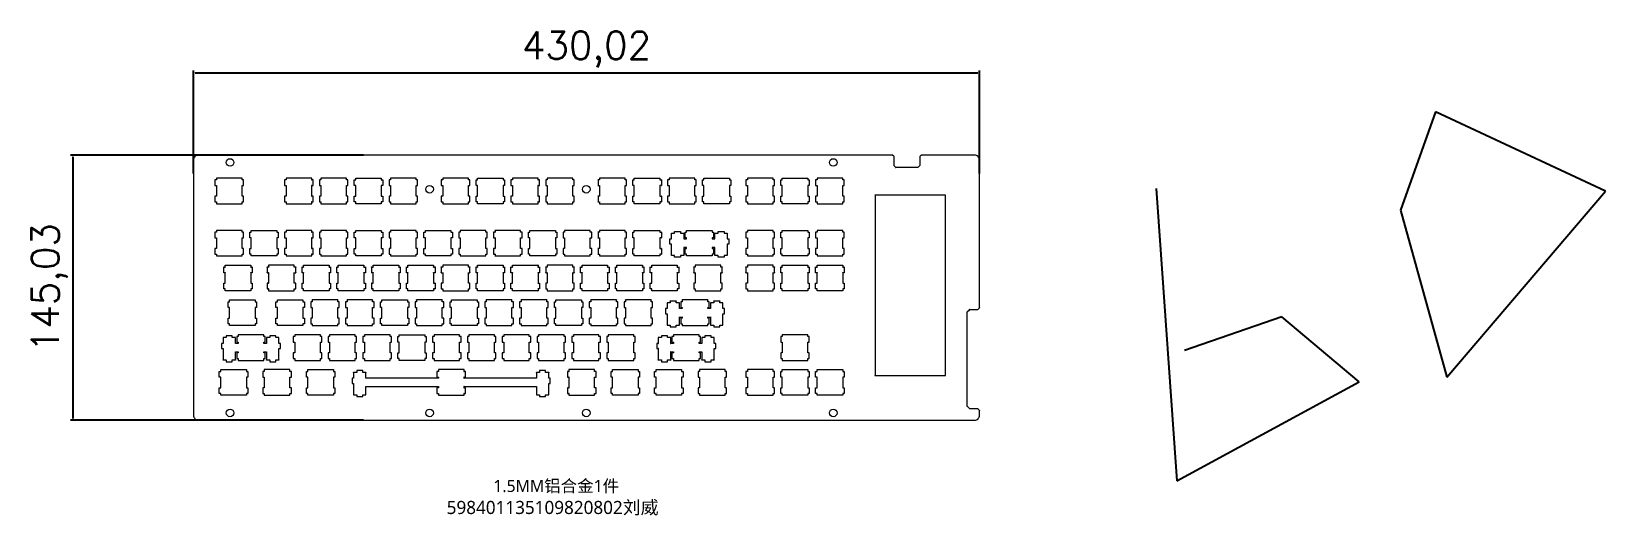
# Model space of a CAD drawing. Header units: millimetres. Extents: x 7166 to 8027, y 12622 to 12887.
import ezdxf

# ---------------------------------------------------------------- set-up
doc = ezdxf.new("R2010")
doc.units = ezdxf.units.MM
doc.header["$LTSCALE"] = 30
doc.styles.get("Standard").update_dxf_attribs({"font": 'txt', "bigfont": 'gbcbig.shx'})
doc.dimstyles.new('ISO-25', dxfattribs={"dimtxt": 15, "dimasz": 1, "dimexe": 1.25, "dimexo": 3, "dimgap": 4, "dimtad": 1, "dimtoh": 1, "dimtxsty": 'Standard', "dimcen": 2.5, "dimclrd": 3, "dimclre": 3, "dimclrt": 3, "dimadec": 0, "dimazin": 0, "dimtfac": 1, "dimtmove": 0, "dimatfit": 3, "dimfxl": 1, "dimarcsym": 0})

msp = doc.modelspace()

# ---------------------------------------------------------------- texts
at = {"attachment_point": 1}
for s, insert, char_height, width in [('{\\fMicrosoft YaHei|b0|i0|c134|p34;\\H0.875x;1.5MM铝合金1件}', (7418.359, 12641.916), 7.56, 2248.19006), ('{\\fMicrosoft YaHei|b0|i0|c134|p34;598401135109820802刘威}', (7392.826, 12630.427), 7.182, 2135.78056)]:
    msp.add_mtext(s, dxfattribs=dict(at, insert=insert, char_height=char_height, width=width))

# ---------------------------------------------------------------- blocks, each defined once
blk = doc.blocks.new('*D1444')
at = {"color": 3, "lineweight": -2}
for p, q in [((7254.31, 12809.51), (7254.31, 12865.87)), ((7684.33, 12809.51), (7684.33, 12865.87)), ((7255.31, 12864.62), (7683.33, 12864.62))]:
    blk.add_line(p, q, dxfattribs=at)
at = {"color": 3}
for points in [[(7255.31, 12864.78), (7255.31, 12864.45), (7254.31, 12864.62)], [(7683.33, 12864.78), (7683.33, 12864.45), (7684.33, 12864.62)]]:
    blk.add_solid(points, dxfattribs=at)
at = {"layer": 'Defpoints', "color": 0}
for p in [(7684.33, 12864.62), (7254.31, 12806.51), (7684.33, 12806.51)]:
    blk.add_point(p, dxfattribs=at)
at = {"color": 3, "insert": (7469.32, 12877.37), "char_height": 15, "attachment_point": 5}
blk.add_mtext('430,02', dxfattribs=at)
blk = doc.blocks.new('*D1446')
at = {"color": 3, "lineweight": -2}
for p, q in [((7347.32, 12819.59), (7187.01, 12819.59)), ((7188.26, 12818.59), (7188.26, 12675.56)), ((7347.32, 12674.56), (7187.01, 12674.56))]:
    blk.add_line(p, q, dxfattribs=at)
at = {"color": 3}
for points in [[(7188.1, 12818.59), (7188.43, 12818.59), (7188.26, 12819.59)], [(7188.1, 12675.56), (7188.43, 12675.56), (7188.26, 12674.56)]]:
    blk.add_solid(points, dxfattribs=at)
at = {"layer": 'Defpoints', "color": 0}
for p in [(7350.32, 12819.59), (7188.26, 12674.56), (7350.32, 12674.56)]:
    blk.add_point(p, dxfattribs=at)
at = {"color": 3, "insert": (7175.51, 12747.07), "char_height": 15, "attachment_point": 5, "rotation": 90}
blk.add_mtext('145,03', dxfattribs=at)

# ---------------------------------------------------------------- dimensions: what is measured, and where the dimension line sits
dim = msp.add_linear_dim(base=(7684.329, 12864.617), p1=(7254.307, 12806.507), p2=(7684.329, 12806.507), dimstyle='ISO-25')
dim.commit()
dim.dimension.update_dxf_attribs({"geometry": '*D1444', "text_midpoint": (7469.318, 12877.367)})
dim = msp.add_linear_dim(base=(7188.264, 12674.556), p1=(7350.319, 12819.586), p2=(7350.32, 12674.556), angle=90, dimstyle='ISO-25')
dim.commit()
dim.dimension.update_dxf_attribs({"geometry": '*D1446', "text_midpoint": (7175.514, 12747.071)})

# ---------------------------------------------------------------- linework, layer by layer
for p, q in [((7933.839, 12843.202), (7914.73, 12789.52)), ((8026.805, 12799.844), (7933.839, 12843.202)), ((7780.962, 12801.392), (7792.325, 12641.381)), ((7940.037, 12698.159), (8026.805, 12799.844)), ((7914.73, 12789.52), (7940.037, 12698.159)), ((7849.653, 12731.194), (7796.456, 12712.612)), ((7892.005, 12695.578), (7849.653, 12731.194)), ((7792.325, 12641.381), (7892.005, 12695.578))]:
    msp.add_line(p, q)
at = {"lineweight": 18}
for points in [[(7681.534, 12819.588), (7652.461, 12819.588), (7651.661, 12818.788), (7651.661, 12818.668), (7651.661, 12813.908), (7650.611, 12812.858), (7638.481, 12812.858), (7637.661, 12813.678), (7637.661, 12818.788), (7636.864, 12819.586), (7636.618, 12819.586), (7257.101, 12819.586, 0.4142136), (7254.307, 12816.792), (7254.307, 12677.349, 0.4142138), (7257.101, 12674.555)], [(7684.331, 12679.948), (7683.431, 12680.848), (7678.941, 12680.848), (7677.601, 12682.188), (7677.601, 12733.858), (7678.951, 12735.208), (7683.421, 12735.208), (7684.329, 12736.116), (7684.329, 12736.57), (7684.329, 12816.795, 0.4142136), (7681.535, 12819.589)], [(7257.101, 12674.555), (7681.535, 12674.559, 0.4142136), (7684.329, 12677.353), (7684.329, 12679.946)]]:
    msp.add_lwpolyline(points, format="xyb", dxfattribs=at)
for points in [[(7280.857, 12807.001), (7266.856, 12807.001), (7266.856, 12806), (7266.055, 12806), (7266.055, 12802.9), (7266.856, 12802.9), (7266.856, 12797.101), (7266.055, 12797.101), (7266.055, 12794), (7266.856, 12794), (7266.856, 12793), (7280.857, 12793), (7280.857, 12794), (7281.655, 12794), (7281.655, 12797.101), (7280.857, 12797.101), (7280.857, 12802.9), (7281.655, 12802.9), (7281.655, 12806), (7280.857, 12806)], [(7318.957, 12807.001), (7304.956, 12807.001), (7304.956, 12806), (7304.157, 12806), (7304.157, 12802.9), (7304.956, 12802.9), (7304.956, 12797.101), (7304.157, 12797.101), (7304.157, 12794), (7304.956, 12794), (7304.956, 12793), (7318.957, 12793), (7318.957, 12794), (7319.756, 12794), (7319.756, 12797.101), (7318.957, 12797.101), (7318.957, 12802.9), (7319.756, 12802.9), (7319.756, 12806), (7318.957, 12806)], [(7338.007, 12807.001), (7324.006, 12807.001), (7324.006, 12806), (7323.207, 12806), (7323.207, 12802.9), (7324.006, 12802.9), (7324.006, 12797.101), (7323.207, 12797.101), (7323.207, 12794), (7324.006, 12794), (7324.006, 12793), (7338.007, 12793), (7338.007, 12794), (7338.806, 12794), (7338.806, 12797.101), (7338.007, 12797.101), (7338.007, 12802.9), (7338.806, 12802.9), (7338.806, 12806), (7338.007, 12806)], [(7357.057, 12807.001), (7357.057, 12806), (7357.855, 12806), (7357.855, 12802.9), (7357.057, 12802.9), (7357.057, 12797.101), (7357.855, 12797.101), (7357.855, 12794), (7357.057, 12794), (7357.057, 12793), (7343.056, 12793), (7343.056, 12794), (7342.257, 12794), (7342.257, 12797.101), (7343.056, 12797.101), (7343.056, 12802.9), (7342.257, 12802.9), (7342.257, 12806), (7343.056, 12806), (7343.056, 12807.001)], [(7376.107, 12807.001), (7362.106, 12807.001), (7362.106, 12806), (7361.307, 12806), (7361.307, 12802.9), (7362.106, 12802.9), (7362.106, 12797.101), (7361.307, 12797.101), (7361.307, 12794), (7362.106, 12794), (7362.106, 12793), (7376.107, 12793), (7376.107, 12794), (7376.906, 12794), (7376.906, 12797.101), (7376.107, 12797.101), (7376.107, 12802.9), (7376.906, 12802.9), (7376.906, 12806), (7376.107, 12806)], [(7404.682, 12807.001), (7390.681, 12807.001), (7390.681, 12806), (7389.882, 12806), (7389.882, 12802.9), (7390.681, 12802.9), (7390.681, 12797.101), (7389.882, 12797.101), (7389.882, 12794), (7390.681, 12794), (7390.681, 12793), (7404.682, 12793), (7404.682, 12794), (7405.481, 12794), (7405.481, 12797.101), (7404.682, 12797.101), (7404.682, 12802.9), (7405.481, 12802.9), (7405.481, 12806), (7404.682, 12806)], [(7423.732, 12807.001), (7423.732, 12806), (7424.531, 12806), (7424.531, 12802.9), (7423.732, 12802.9), (7423.732, 12797.101), (7424.531, 12797.101), (7424.531, 12794), (7423.732, 12794), (7423.732, 12793), (7409.731, 12793), (7409.731, 12794), (7408.932, 12794), (7408.932, 12797.101), (7409.731, 12797.101), (7409.731, 12802.9), (7408.932, 12802.9), (7408.932, 12806), (7409.731, 12806), (7409.731, 12807.001)], [(7442.782, 12807.001), (7428.781, 12807.001), (7428.781, 12806), (7427.982, 12806), (7427.982, 12802.9), (7428.781, 12802.9), (7428.781, 12797.101), (7427.982, 12797.101), (7427.982, 12794), (7428.781, 12794), (7428.781, 12793), (7442.782, 12793), (7442.782, 12794), (7443.581, 12794), (7443.581, 12797.101), (7442.782, 12797.101), (7442.782, 12802.9), (7443.581, 12802.9), (7443.581, 12806), (7442.782, 12806)], [(7461.832, 12807.001), (7447.831, 12807.001), (7447.831, 12806), (7447.032, 12806), (7447.032, 12802.9), (7447.831, 12802.9), (7447.831, 12797.101), (7447.032, 12797.101), (7447.032, 12794), (7447.831, 12794), (7447.831, 12793), (7461.832, 12793), (7461.832, 12794), (7462.631, 12794), (7462.631, 12797.101), (7461.832, 12797.101), (7461.832, 12802.9), (7462.631, 12802.9), (7462.631, 12806), (7461.832, 12806)], [(7490.407, 12807.001), (7476.406, 12807.001), (7476.406, 12806), (7475.607, 12806), (7475.607, 12802.9), (7476.406, 12802.9), (7476.406, 12797.101), (7475.607, 12797.101), (7475.607, 12794), (7476.406, 12794), (7476.406, 12793), (7490.407, 12793), (7490.407, 12794), (7491.206, 12794), (7491.206, 12797.101), (7490.407, 12797.101), (7490.407, 12802.9), (7491.206, 12802.9), (7491.206, 12806), (7490.407, 12806)], [(7509.457, 12807.001), (7509.457, 12806), (7510.256, 12806), (7510.256, 12802.9), (7509.457, 12802.9), (7509.457, 12797.101), (7510.256, 12797.101), (7510.256, 12794), (7509.457, 12794), (7509.457, 12793), (7495.456, 12793), (7495.456, 12794), (7494.657, 12794), (7494.657, 12797.101), (7495.456, 12797.101), (7495.456, 12802.9), (7494.657, 12802.9), (7494.657, 12806), (7495.456, 12806), (7495.456, 12807.001)], [(7528.507, 12807.001), (7514.506, 12807.001), (7514.506, 12806), (7513.707, 12806), (7513.707, 12802.9), (7514.506, 12802.9), (7514.506, 12797.101), (7513.707, 12797.101), (7513.707, 12794), (7514.506, 12794), (7514.506, 12793), (7528.507, 12793), (7528.507, 12794), (7529.306, 12794), (7529.306, 12797.101), (7528.507, 12797.101), (7528.507, 12802.9), (7529.306, 12802.9), (7529.306, 12806), (7528.507, 12806)], [(7547.557, 12807.001), (7547.557, 12806), (7548.356, 12806), (7548.356, 12802.9), (7547.557, 12802.9), (7547.557, 12797.101), (7548.356, 12797.101), (7548.356, 12794), (7547.557, 12794), (7547.557, 12793), (7533.556, 12793), (7533.556, 12794), (7532.757, 12794), (7532.757, 12797.101), (7533.556, 12797.101), (7533.556, 12802.9), (7532.757, 12802.9), (7532.757, 12806), (7533.556, 12806), (7533.556, 12807.001)], [(7571.368, 12807.001), (7557.369, 12807.001), (7557.369, 12806), (7556.568, 12806), (7556.568, 12802.9), (7557.369, 12802.9), (7557.369, 12797.101), (7556.568, 12797.101), (7556.568, 12794), (7557.369, 12794), (7557.369, 12793), (7571.368, 12793), (7571.368, 12794), (7572.169, 12794), (7572.169, 12797.101), (7571.368, 12797.101), (7571.368, 12802.9), (7572.169, 12802.9), (7572.169, 12806), (7571.368, 12806)], [(7590.418, 12807.001), (7590.418, 12806), (7591.219, 12806), (7591.219, 12802.9), (7590.418, 12802.9), (7590.418, 12797.101), (7591.219, 12797.101), (7591.219, 12794), (7590.418, 12794), (7590.418, 12793), (7576.419, 12793), (7576.419, 12794), (7575.618, 12794), (7575.618, 12797.101), (7576.419, 12797.101), (7576.419, 12802.9), (7575.618, 12802.9), (7575.618, 12806), (7576.419, 12806), (7576.419, 12807.001)], [(7609.468, 12807.001), (7595.469, 12807.001), (7595.469, 12806), (7594.668, 12806), (7594.668, 12802.9), (7595.469, 12802.9), (7595.469, 12797.101), (7594.668, 12797.101), (7594.668, 12794), (7595.469, 12794), (7595.469, 12793), (7609.468, 12793), (7609.468, 12794), (7610.269, 12794), (7610.269, 12797.101), (7609.468, 12797.101), (7609.468, 12802.9), (7610.269, 12802.9), (7610.269, 12806), (7609.468, 12806)], [(7280.857, 12778.426), (7266.856, 12778.426), (7266.856, 12777.425), (7266.055, 12777.425), (7266.055, 12774.325), (7266.856, 12774.325), (7266.856, 12768.526), (7266.055, 12768.526), (7266.055, 12765.425), (7266.856, 12765.425), (7266.856, 12764.424), (7280.857, 12764.424), (7280.857, 12765.425), (7281.655, 12765.425), (7281.655, 12768.526), (7280.857, 12768.526), (7280.857, 12774.325), (7281.655, 12774.325), (7281.655, 12777.425), (7280.857, 12777.425)], [(7299.907, 12778.426), (7299.907, 12777.425), (7300.706, 12777.425), (7300.706, 12774.325), (7299.907, 12774.325), (7299.907, 12768.526), (7300.706, 12768.526), (7300.706, 12765.425), (7299.907, 12765.425), (7299.907, 12764.424), (7285.906, 12764.424), (7285.906, 12765.425), (7285.107, 12765.425), (7285.107, 12768.526), (7285.906, 12768.526), (7285.906, 12774.325), (7285.107, 12774.325), (7285.107, 12777.425), (7285.906, 12777.425), (7285.906, 12778.426)], [(7318.957, 12778.426), (7304.956, 12778.426), (7304.956, 12777.425), (7304.157, 12777.425), (7304.157, 12774.325), (7304.956, 12774.325), (7304.956, 12768.526), (7304.157, 12768.526), (7304.157, 12765.425), (7304.956, 12765.425), (7304.956, 12764.424), (7318.957, 12764.424), (7318.957, 12765.425), (7319.756, 12765.425), (7319.756, 12768.526), (7318.957, 12768.526), (7318.957, 12774.325), (7319.756, 12774.325), (7319.756, 12777.425), (7318.957, 12777.425)], [(7338.007, 12778.426), (7324.006, 12778.426), (7324.006, 12777.425), (7323.207, 12777.425), (7323.207, 12774.325), (7324.006, 12774.325), (7324.006, 12768.526), (7323.207, 12768.526), (7323.207, 12765.425), (7324.006, 12765.425), (7324.006, 12764.424), (7338.007, 12764.424), (7338.007, 12765.425), (7338.806, 12765.425), (7338.806, 12768.526), (7338.007, 12768.526), (7338.007, 12774.325), (7338.806, 12774.325), (7338.806, 12777.425), (7338.007, 12777.425)], [(7357.057, 12778.426), (7357.057, 12777.425), (7357.855, 12777.425), (7357.855, 12774.325), (7357.057, 12774.325), (7357.057, 12768.526), (7357.855, 12768.526), (7357.855, 12765.425), (7357.057, 12765.425), (7357.057, 12764.424), (7343.056, 12764.424), (7343.056, 12765.425), (7342.257, 12765.425), (7342.257, 12768.526), (7343.056, 12768.526), (7343.056, 12774.325), (7342.257, 12774.325), (7342.257, 12777.425), (7343.056, 12777.425), (7343.056, 12778.426)], [(7376.107, 12778.426), (7362.106, 12778.426), (7362.106, 12777.425), (7361.307, 12777.425), (7361.307, 12774.325), (7362.106, 12774.325), (7362.106, 12768.526), (7361.307, 12768.526), (7361.307, 12765.425), (7362.106, 12765.425), (7362.106, 12764.424), (7376.107, 12764.424), (7376.107, 12765.425), (7376.906, 12765.425), (7376.906, 12768.526), (7376.107, 12768.526), (7376.107, 12774.325), (7376.906, 12774.325), (7376.906, 12777.425), (7376.107, 12777.425)], [(7395.157, 12778.426), (7395.157, 12777.425), (7395.956, 12777.425), (7395.956, 12774.325), (7395.157, 12774.325), (7395.157, 12768.526), (7395.956, 12768.526), (7395.956, 12765.425), (7395.157, 12765.425), (7395.157, 12764.424), (7381.156, 12764.424), (7381.156, 12765.425), (7380.357, 12765.425), (7380.357, 12768.526), (7381.156, 12768.526), (7381.156, 12774.325), (7380.357, 12774.325), (7380.357, 12777.425), (7381.156, 12777.425), (7381.156, 12778.426)], [(7414.207, 12778.426), (7400.206, 12778.426), (7400.206, 12777.425), (7399.407, 12777.425), (7399.407, 12774.325), (7400.206, 12774.325), (7400.206, 12768.526), (7399.407, 12768.526), (7399.407, 12765.425), (7400.206, 12765.425), (7400.206, 12764.424), (7414.207, 12764.424), (7414.207, 12765.425), (7415.006, 12765.425), (7415.006, 12768.526), (7414.207, 12768.526), (7414.207, 12774.325), (7415.006, 12774.325), (7415.006, 12777.425), (7414.207, 12777.425)], [(7433.257, 12778.426), (7419.256, 12778.426), (7419.256, 12777.425), (7418.457, 12777.425), (7418.457, 12774.325), (7419.256, 12774.325), (7419.256, 12768.526), (7418.457, 12768.526), (7418.457, 12765.425), (7419.256, 12765.425), (7419.256, 12764.424), (7433.257, 12764.424), (7433.257, 12765.425), (7434.056, 12765.425), (7434.056, 12768.526), (7433.257, 12768.526), (7433.257, 12774.325), (7434.056, 12774.325), (7434.056, 12777.425), (7433.257, 12777.425)], [(7452.307, 12778.426), (7452.307, 12777.425), (7453.106, 12777.425), (7453.106, 12774.325), (7452.307, 12774.325), (7452.307, 12768.526), (7453.106, 12768.526), (7453.106, 12765.425), (7452.307, 12765.425), (7452.307, 12764.424), (7438.306, 12764.424), (7438.306, 12765.425), (7437.507, 12765.425), (7437.507, 12768.526), (7438.306, 12768.526), (7438.306, 12774.325), (7437.507, 12774.325), (7437.507, 12777.425), (7438.306, 12777.425), (7438.306, 12778.426)], [(7471.357, 12778.426), (7457.356, 12778.426), (7457.356, 12777.425), (7456.557, 12777.425), (7456.557, 12774.325), (7457.356, 12774.325), (7457.356, 12768.526), (7456.557, 12768.526), (7456.557, 12765.425), (7457.356, 12765.425), (7457.356, 12764.424), (7471.357, 12764.424), (7471.357, 12765.425), (7472.156, 12765.425), (7472.156, 12768.526), (7471.357, 12768.526), (7471.357, 12774.325), (7472.156, 12774.325), (7472.156, 12777.425), (7471.357, 12777.425)], [(7490.407, 12778.426), (7476.406, 12778.426), (7476.406, 12777.425), (7475.607, 12777.425), (7475.607, 12774.325), (7476.406, 12774.325), (7476.406, 12768.526), (7475.607, 12768.526), (7475.607, 12765.425), (7476.406, 12765.425), (7476.406, 12764.424), (7490.407, 12764.424), (7490.407, 12765.425), (7491.206, 12765.425), (7491.206, 12768.526), (7490.407, 12768.526), (7490.407, 12774.325), (7491.206, 12774.325), (7491.206, 12777.425), (7490.407, 12777.425)], [(7509.457, 12778.426), (7509.457, 12777.425), (7510.256, 12777.425), (7510.256, 12774.325), (7509.457, 12774.325), (7509.457, 12768.526), (7510.256, 12768.526), (7510.256, 12765.425), (7509.457, 12765.425), (7509.457, 12764.424), (7495.456, 12764.424), (7495.456, 12765.425), (7494.657, 12765.425), (7494.657, 12768.526), (7495.456, 12768.526), (7495.456, 12774.325), (7494.657, 12774.325), (7494.657, 12777.425), (7495.456, 12777.425), (7495.456, 12778.426)], [(7538.032, 12778.426), (7538.032, 12777.425), (7538.831, 12777.425), (7538.831, 12774.325), (7538.032, 12774.325), (7538.032, 12773.725), (7539.556, 12773.725), (7539.556, 12776.955), (7541.282, 12776.955), (7541.282, 12777.876), (7544.582, 12777.876), (7544.582, 12776.955), (7546.307, 12776.955), (7546.307, 12773.725), (7547.131, 12773.725), (7547.131, 12770.925), (7546.307, 12770.925), (7546.307, 12764.655), (7544.582, 12764.655), (7544.582, 12763.675), (7541.282, 12763.675), (7541.282, 12764.655), (7539.556, 12764.655), (7539.556, 12769.125), (7538.032, 12769.125), (7538.032, 12768.526), (7538.831, 12768.526), (7538.831, 12765.425), (7538.032, 12765.425), (7538.032, 12764.424), (7524.031, 12764.424), (7524.031, 12765.425), (7523.232, 12765.425), (7523.232, 12768.526), (7524.031, 12768.526), (7524.031, 12769.125), (7522.507, 12769.125), (7522.507, 12764.655), (7520.782, 12764.655), (7520.782, 12763.675), (7517.481, 12763.675), (7517.481, 12764.655), (7515.756, 12764.655), (7515.756, 12770.925), (7514.932, 12770.925), (7514.932, 12773.725), (7515.756, 12773.725), (7515.756, 12776.955), (7517.481, 12776.955), (7517.481, 12777.876), (7520.782, 12777.876), (7520.782, 12776.955), (7522.507, 12776.955), (7522.507, 12773.725), (7524.031, 12773.725), (7524.031, 12774.325), (7523.232, 12774.325), (7523.232, 12777.425), (7524.031, 12777.425), (7524.031, 12778.426)], [(7571.368, 12778.426), (7557.369, 12778.426), (7557.369, 12777.425), (7556.568, 12777.425), (7556.568, 12774.325), (7557.369, 12774.325), (7557.369, 12768.526), (7556.568, 12768.526), (7556.568, 12765.425), (7557.369, 12765.425), (7557.369, 12764.424), (7571.368, 12764.424), (7571.368, 12765.425), (7572.169, 12765.425), (7572.169, 12768.526), (7571.368, 12768.526), (7571.368, 12774.325), (7572.169, 12774.325), (7572.169, 12777.425), (7571.368, 12777.425)], [(7590.418, 12778.426), (7590.418, 12777.425), (7591.219, 12777.425), (7591.219, 12774.325), (7590.418, 12774.325), (7590.418, 12768.526), (7591.219, 12768.526), (7591.219, 12765.425), (7590.418, 12765.425), (7590.418, 12764.424), (7576.419, 12764.424), (7576.419, 12765.425), (7575.618, 12765.425), (7575.618, 12768.526), (7576.419, 12768.526), (7576.419, 12774.325), (7575.618, 12774.325), (7575.618, 12777.425), (7576.419, 12777.425), (7576.419, 12778.426)], [(7609.468, 12778.426), (7595.469, 12778.426), (7595.469, 12777.425), (7594.668, 12777.425), (7594.668, 12774.325), (7595.469, 12774.325), (7595.469, 12768.526), (7594.668, 12768.526), (7594.668, 12765.425), (7595.469, 12765.425), (7595.469, 12764.424), (7609.468, 12764.424), (7609.468, 12765.425), (7610.269, 12765.425), (7610.269, 12768.526), (7609.468, 12768.526), (7609.468, 12774.325), (7610.269, 12774.325), (7610.269, 12777.425), (7609.468, 12777.425)], [(7285.618, 12759.375), (7285.618, 12758.375), (7286.419, 12758.375), (7286.419, 12755.274), (7285.618, 12755.274), (7285.618, 12749.475), (7286.419, 12749.475), (7286.419, 12746.375), (7285.618, 12746.375), (7285.618, 12745.374), (7271.619, 12745.374), (7271.619, 12746.375), (7270.818, 12746.375), (7270.818, 12749.475), (7271.619, 12749.475), (7271.619, 12755.274), (7270.818, 12755.274), (7270.818, 12758.375), (7271.619, 12758.375), (7271.619, 12759.375)], [(7309.432, 12759.375), (7295.431, 12759.375), (7295.431, 12758.375), (7294.632, 12758.375), (7294.632, 12755.274), (7295.431, 12755.274), (7295.431, 12749.475), (7294.632, 12749.475), (7294.632, 12746.375), (7295.431, 12746.375), (7295.431, 12745.374), (7309.432, 12745.374), (7309.432, 12746.375), (7310.231, 12746.375), (7310.231, 12749.475), (7309.432, 12749.475), (7309.432, 12755.274), (7310.231, 12755.274), (7310.231, 12758.375), (7309.432, 12758.375)], [(7328.482, 12759.375), (7328.482, 12758.375), (7329.281, 12758.375), (7329.281, 12755.274), (7328.482, 12755.274), (7328.482, 12749.475), (7329.281, 12749.475), (7329.281, 12746.375), (7328.482, 12746.375), (7328.482, 12745.374), (7314.481, 12745.374), (7314.481, 12746.375), (7313.682, 12746.375), (7313.682, 12749.475), (7314.481, 12749.475), (7314.481, 12755.274), (7313.682, 12755.274), (7313.682, 12758.375), (7314.481, 12758.375), (7314.481, 12759.375)], [(7347.532, 12759.375), (7347.532, 12758.375), (7348.331, 12758.375), (7348.331, 12755.274), (7347.532, 12755.274), (7347.532, 12749.475), (7348.331, 12749.475), (7348.331, 12746.375), (7347.532, 12746.375), (7347.532, 12745.374), (7333.531, 12745.374), (7333.531, 12746.375), (7332.732, 12746.375), (7332.732, 12749.475), (7333.531, 12749.475), (7333.531, 12755.274), (7332.732, 12755.274), (7332.732, 12758.375), (7333.531, 12758.375), (7333.531, 12759.375)], [(7366.582, 12759.375), (7366.582, 12758.375), (7367.381, 12758.375), (7367.381, 12755.274), (7366.582, 12755.274), (7366.582, 12749.475), (7367.381, 12749.475), (7367.381, 12746.375), (7366.582, 12746.375), (7366.582, 12745.374), (7352.581, 12745.374), (7352.581, 12746.375), (7351.782, 12746.375), (7351.782, 12749.475), (7352.581, 12749.475), (7352.581, 12755.274), (7351.782, 12755.274), (7351.782, 12758.375), (7352.581, 12758.375), (7352.581, 12759.375)], [(7385.632, 12759.375), (7385.632, 12758.375), (7386.431, 12758.375), (7386.431, 12755.274), (7385.632, 12755.274), (7385.632, 12749.475), (7386.431, 12749.475), (7386.431, 12746.375), (7385.632, 12746.375), (7385.632, 12745.374), (7371.631, 12745.374), (7371.631, 12746.375), (7370.832, 12746.375), (7370.832, 12749.475), (7371.631, 12749.475), (7371.631, 12755.274), (7370.832, 12755.274), (7370.832, 12758.375), (7371.631, 12758.375), (7371.631, 12759.375)], [(7404.682, 12759.375), (7390.681, 12759.375), (7390.681, 12758.375), (7389.882, 12758.375), (7389.882, 12755.274), (7390.681, 12755.274), (7390.681, 12749.475), (7389.882, 12749.475), (7389.882, 12746.375), (7390.681, 12746.375), (7390.681, 12745.374), (7404.682, 12745.374), (7404.682, 12746.375), (7405.481, 12746.375), (7405.481, 12749.475), (7404.682, 12749.475), (7404.682, 12755.274), (7405.481, 12755.274), (7405.481, 12758.375), (7404.682, 12758.375)], [(7423.732, 12759.375), (7423.732, 12758.375), (7424.531, 12758.375), (7424.531, 12755.274), (7423.732, 12755.274), (7423.732, 12749.475), (7424.531, 12749.475), (7424.531, 12746.375), (7423.732, 12746.375), (7423.732, 12745.374), (7409.731, 12745.374), (7409.731, 12746.375), (7408.932, 12746.375), (7408.932, 12749.475), (7409.731, 12749.475), (7409.731, 12755.274), (7408.932, 12755.274), (7408.932, 12758.375), (7409.731, 12758.375), (7409.731, 12759.375)], [(7442.782, 12759.375), (7442.782, 12758.375), (7443.581, 12758.375), (7443.581, 12755.274), (7442.782, 12755.274), (7442.782, 12749.475), (7443.581, 12749.475), (7443.581, 12746.375), (7442.782, 12746.375), (7442.782, 12745.374), (7428.781, 12745.374), (7428.781, 12746.375), (7427.982, 12746.375), (7427.982, 12749.475), (7428.781, 12749.475), (7428.781, 12755.274), (7427.982, 12755.274), (7427.982, 12758.375), (7428.781, 12758.375), (7428.781, 12759.375)], [(7461.832, 12759.375), (7447.831, 12759.375), (7447.831, 12758.375), (7447.032, 12758.375), (7447.032, 12755.274), (7447.831, 12755.274), (7447.831, 12749.475), (7447.032, 12749.475), (7447.032, 12746.375), (7447.831, 12746.375), (7447.831, 12745.374), (7461.832, 12745.374), (7461.832, 12746.375), (7462.631, 12746.375), (7462.631, 12749.475), (7461.832, 12749.475), (7461.832, 12755.274), (7462.631, 12755.274), (7462.631, 12758.375), (7461.832, 12758.375)], [(7480.882, 12759.375), (7480.882, 12758.375), (7481.681, 12758.375), (7481.681, 12755.274), (7480.882, 12755.274), (7480.882, 12749.475), (7481.681, 12749.475), (7481.681, 12746.375), (7480.882, 12746.375), (7480.882, 12745.374), (7466.881, 12745.374), (7466.881, 12746.375), (7466.082, 12746.375), (7466.082, 12749.475), (7466.881, 12749.475), (7466.881, 12755.274), (7466.082, 12755.274), (7466.082, 12758.375), (7466.881, 12758.375), (7466.881, 12759.375)], [(7499.932, 12759.375), (7499.932, 12758.375), (7500.73, 12758.375), (7500.73, 12755.274), (7499.932, 12755.274), (7499.932, 12749.475), (7500.73, 12749.475), (7500.73, 12746.375), (7499.932, 12746.375), (7499.932, 12745.374), (7485.931, 12745.374), (7485.931, 12746.375), (7485.132, 12746.375), (7485.132, 12749.475), (7485.931, 12749.475), (7485.931, 12755.274), (7485.132, 12755.274), (7485.132, 12758.375), (7485.931, 12758.375), (7485.931, 12759.375)], [(7518.982, 12759.375), (7518.982, 12758.375), (7519.781, 12758.375), (7519.781, 12755.274), (7518.982, 12755.274), (7518.982, 12749.475), (7519.781, 12749.475), (7519.781, 12746.375), (7518.982, 12746.375), (7518.982, 12745.374), (7504.981, 12745.374), (7504.981, 12746.375), (7504.182, 12746.375), (7504.182, 12749.475), (7504.981, 12749.475), (7504.981, 12755.274), (7504.182, 12755.274), (7504.182, 12758.375), (7504.981, 12758.375), (7504.981, 12759.375)], [(7542.793, 12759.375), (7528.794, 12759.375), (7528.794, 12758.375), (7527.993, 12758.375), (7527.993, 12755.274), (7528.794, 12755.274), (7528.794, 12749.475), (7527.993, 12749.475), (7527.993, 12746.375), (7528.794, 12746.375), (7528.794, 12745.374), (7542.793, 12745.374), (7542.793, 12746.375), (7543.594, 12746.375), (7543.594, 12749.475), (7542.793, 12749.475), (7542.793, 12755.274), (7543.594, 12755.274), (7543.594, 12758.375), (7542.793, 12758.375)], [(7571.368, 12759.375), (7557.369, 12759.375), (7557.369, 12758.375), (7556.568, 12758.375), (7556.568, 12755.274), (7557.369, 12755.274), (7557.369, 12749.475), (7556.568, 12749.475), (7556.568, 12746.375), (7557.369, 12746.375), (7557.369, 12745.374), (7571.368, 12745.374), (7571.368, 12746.375), (7572.169, 12746.375), (7572.169, 12749.475), (7571.368, 12749.475), (7571.368, 12755.274), (7572.169, 12755.274), (7572.169, 12758.375), (7571.368, 12758.375)], [(7590.418, 12759.375), (7590.418, 12758.375), (7591.219, 12758.375), (7591.219, 12755.274), (7590.418, 12755.274), (7590.418, 12749.475), (7591.219, 12749.475), (7591.219, 12746.375), (7590.418, 12746.375), (7590.418, 12745.374), (7576.419, 12745.374), (7576.419, 12746.375), (7575.618, 12746.375), (7575.618, 12749.475), (7576.419, 12749.475), (7576.419, 12755.274), (7575.618, 12755.274), (7575.618, 12758.375), (7576.419, 12758.375), (7576.419, 12759.375)], [(7609.468, 12759.375), (7609.468, 12758.375), (7610.269, 12758.375), (7610.269, 12755.274), (7609.468, 12755.274), (7609.468, 12749.475), (7610.269, 12749.475), (7610.269, 12746.375), (7609.468, 12746.375), (7609.468, 12745.374), (7595.469, 12745.374), (7595.469, 12746.375), (7594.668, 12746.375), (7594.668, 12749.475), (7595.469, 12749.475), (7595.469, 12755.274), (7594.668, 12755.274), (7594.668, 12758.375), (7595.469, 12758.375), (7595.469, 12759.375)], [(7287.999, 12740.325), (7287.999, 12739.325), (7288.8, 12739.325), (7288.8, 12736.224), (7287.999, 12736.224), (7287.999, 12730.425), (7288.8, 12730.425), (7288.8, 12727.325), (7287.999, 12727.325), (7287.999, 12726.324), (7274, 12726.324), (7274, 12727.325), (7273.199, 12727.325), (7273.199, 12730.425), (7274, 12730.425), (7274, 12736.224), (7273.199, 12736.224), (7273.199, 12739.325), (7274, 12739.325), (7274, 12740.325)], [(7314.193, 12740.325), (7314.193, 12739.325), (7314.994, 12739.325), (7314.994, 12736.224), (7314.193, 12736.224), (7314.193, 12730.425), (7314.994, 12730.425), (7314.994, 12727.325), (7314.193, 12727.325), (7314.193, 12726.324), (7300.194, 12726.324), (7300.194, 12727.325), (7299.393, 12727.325), (7299.393, 12730.425), (7300.194, 12730.425), (7300.194, 12736.224), (7299.393, 12736.224), (7299.393, 12739.325), (7300.194, 12739.325), (7300.194, 12740.325)], [(7333.243, 12740.325), (7319.244, 12740.325), (7319.244, 12739.325), (7318.443, 12739.325), (7318.443, 12736.224), (7319.244, 12736.224), (7319.244, 12730.425), (7318.443, 12730.425), (7318.443, 12727.325), (7319.244, 12727.325), (7319.244, 12726.324), (7333.243, 12726.324), (7333.243, 12727.325), (7334.044, 12727.325), (7334.044, 12730.425), (7333.243, 12730.425), (7333.243, 12736.224), (7334.044, 12736.224), (7334.044, 12739.325), (7333.243, 12739.325)], [(7352.293, 12740.325), (7338.294, 12740.325), (7338.294, 12739.325), (7337.493, 12739.325), (7337.493, 12736.224), (7338.294, 12736.224), (7338.294, 12730.425), (7337.493, 12730.425), (7337.493, 12727.325), (7338.294, 12727.325), (7338.294, 12726.324), (7352.293, 12726.324), (7352.293, 12727.325), (7353.094, 12727.325), (7353.094, 12730.425), (7352.293, 12730.425), (7352.293, 12736.224), (7353.094, 12736.224), (7353.094, 12739.325), (7352.293, 12739.325)], [(7371.343, 12740.325), (7371.343, 12739.325), (7372.144, 12739.325), (7372.144, 12736.224), (7371.343, 12736.224), (7371.343, 12730.425), (7372.144, 12730.425), (7372.144, 12727.325), (7371.343, 12727.325), (7371.343, 12726.324), (7357.344, 12726.324), (7357.344, 12727.325), (7356.543, 12727.325), (7356.543, 12730.425), (7357.344, 12730.425), (7357.344, 12736.224), (7356.543, 12736.224), (7356.543, 12739.325), (7357.344, 12739.325), (7357.344, 12740.325)], [(7390.393, 12740.325), (7376.394, 12740.325), (7376.394, 12739.325), (7375.593, 12739.325), (7375.593, 12736.224), (7376.394, 12736.224), (7376.394, 12730.425), (7375.593, 12730.425), (7375.593, 12727.325), (7376.394, 12727.325), (7376.394, 12726.324), (7390.393, 12726.324), (7390.393, 12727.325), (7391.194, 12727.325), (7391.194, 12730.425), (7390.393, 12730.425), (7390.393, 12736.224), (7391.194, 12736.224), (7391.194, 12739.325), (7390.393, 12739.325)], [(7409.443, 12740.325), (7409.443, 12739.325), (7410.244, 12739.325), (7410.244, 12736.224), (7409.443, 12736.224), (7409.443, 12730.425), (7410.244, 12730.425), (7410.244, 12727.325), (7409.443, 12727.325), (7409.443, 12726.324), (7395.444, 12726.324), (7395.444, 12727.325), (7394.643, 12727.325), (7394.643, 12730.425), (7395.444, 12730.425), (7395.444, 12736.224), (7394.643, 12736.224), (7394.643, 12739.325), (7395.444, 12739.325), (7395.444, 12740.325)], [(7428.493, 12740.325), (7414.494, 12740.325), (7414.494, 12739.325), (7413.693, 12739.325), (7413.693, 12736.224), (7414.494, 12736.224), (7414.494, 12730.425), (7413.693, 12730.425), (7413.693, 12727.325), (7414.494, 12727.325), (7414.494, 12726.324), (7428.493, 12726.324), (7428.493, 12727.325), (7429.294, 12727.325), (7429.294, 12730.425), (7428.493, 12730.425), (7428.493, 12736.224), (7429.294, 12736.224), (7429.294, 12739.325), (7428.493, 12739.325)], [(7447.543, 12740.325), (7433.544, 12740.325), (7433.544, 12739.325), (7432.743, 12739.325), (7432.743, 12736.224), (7433.544, 12736.224), (7433.544, 12730.425), (7432.743, 12730.425), (7432.743, 12727.325), (7433.544, 12727.325), (7433.544, 12726.324), (7447.543, 12726.324), (7447.543, 12727.325), (7448.344, 12727.325), (7448.344, 12730.425), (7447.543, 12730.425), (7447.543, 12736.224), (7448.344, 12736.224), (7448.344, 12739.325), (7447.543, 12739.325)], [(7466.593, 12740.325), (7466.593, 12739.325), (7467.394, 12739.325), (7467.394, 12736.224), (7466.593, 12736.224), (7466.593, 12730.425), (7467.394, 12730.425), (7467.394, 12727.325), (7466.593, 12727.325), (7466.593, 12726.324), (7452.594, 12726.324), (7452.594, 12727.325), (7451.793, 12727.325), (7451.793, 12730.425), (7452.594, 12730.425), (7452.594, 12736.224), (7451.793, 12736.224), (7451.793, 12739.325), (7452.594, 12739.325), (7452.594, 12740.325)], [(7485.643, 12740.325), (7471.644, 12740.325), (7471.644, 12739.325), (7470.843, 12739.325), (7470.843, 12736.224), (7471.644, 12736.224), (7471.644, 12730.425), (7470.843, 12730.425), (7470.843, 12727.325), (7471.644, 12727.325), (7471.644, 12726.324), (7485.643, 12726.324), (7485.643, 12727.325), (7486.444, 12727.325), (7486.444, 12730.425), (7485.643, 12730.425), (7485.643, 12736.224), (7486.444, 12736.224), (7486.444, 12739.325), (7485.643, 12739.325)], [(7504.693, 12740.325), (7490.694, 12740.325), (7490.694, 12739.325), (7489.893, 12739.325), (7489.893, 12736.224), (7490.694, 12736.224), (7490.694, 12730.425), (7489.893, 12730.425), (7489.893, 12727.325), (7490.694, 12727.325), (7490.694, 12726.324), (7504.693, 12726.324), (7504.693, 12727.325), (7505.494, 12727.325), (7505.494, 12730.425), (7504.693, 12730.425), (7504.693, 12736.224), (7505.494, 12736.224), (7505.494, 12739.325), (7504.693, 12739.325)], [(7535.649, 12740.325), (7521.65, 12740.325), (7521.65, 12739.325), (7520.849, 12739.325), (7520.849, 12736.224), (7521.65, 12736.224), (7521.65, 12735.625), (7520.124, 12735.625), (7520.124, 12738.855), (7518.399, 12738.855), (7518.399, 12739.775), (7515.1, 12739.775), (7515.1, 12738.855), (7513.375, 12738.855), (7513.375, 12735.625), (7512.549, 12735.625), (7512.549, 12732.825), (7513.375, 12732.825), (7513.375, 12726.555), (7515.1, 12726.555), (7515.1, 12725.575), (7518.399, 12725.575), (7518.399, 12726.555), (7520.124, 12726.555), (7520.124, 12731.025), (7521.65, 12731.025), (7521.65, 12730.425), (7520.849, 12730.425), (7520.849, 12727.325), (7521.65, 12727.325), (7521.65, 12726.324), (7535.649, 12726.324), (7535.649, 12727.325), (7536.45, 12727.325), (7536.45, 12730.425), (7535.649, 12730.425), (7535.649, 12731.025), (7537.175, 12731.025), (7537.175, 12726.555), (7538.9, 12726.555), (7538.9, 12725.575), (7542.199, 12725.575), (7542.199, 12726.555), (7543.925, 12726.555), (7543.925, 12732.825), (7544.75, 12732.825), (7544.75, 12735.625), (7543.925, 12735.625), (7543.925, 12738.855), (7542.199, 12738.855), (7542.199, 12739.775), (7538.9, 12739.775), (7538.9, 12738.855), (7537.175, 12738.855), (7537.175, 12735.625), (7535.649, 12735.625), (7535.649, 12736.224), (7536.45, 12736.224), (7536.45, 12739.325), (7535.649, 12739.325)], [(7292.762, 12721.275), (7278.762, 12721.275), (7278.762, 12720.275), (7277.963, 12720.275), (7277.963, 12717.174), (7278.762, 12717.174), (7278.762, 12716.575), (7277.237, 12716.575), (7277.237, 12719.805), (7275.513, 12719.805), (7275.513, 12720.725), (7272.213, 12720.725), (7272.213, 12719.805), (7270.487, 12719.805), (7270.487, 12716.575), (7269.662, 12716.575), (7269.662, 12713.775), (7270.487, 12713.775), (7270.487, 12707.505), (7272.213, 12707.505), (7272.213, 12706.525), (7275.513, 12706.525), (7275.513, 12707.505), (7277.237, 12707.505), (7277.237, 12711.975), (7278.762, 12711.975), (7278.762, 12711.375), (7277.963, 12711.375), (7277.963, 12708.275), (7278.762, 12708.275), (7278.762, 12707.274), (7292.762, 12707.274), (7292.762, 12708.275), (7293.562, 12708.275), (7293.562, 12711.375), (7292.762, 12711.375), (7292.762, 12711.975), (7294.287, 12711.975), (7294.287, 12707.505), (7296.013, 12707.505), (7296.013, 12706.525), (7299.313, 12706.525), (7299.313, 12707.505), (7301.037, 12707.505), (7301.037, 12713.775), (7301.862, 12713.775), (7301.862, 12716.575), (7301.037, 12716.575), (7301.037, 12719.805), (7299.313, 12719.805), (7299.313, 12720.725), (7296.013, 12720.725), (7296.013, 12719.805), (7294.287, 12719.805), (7294.287, 12716.575), (7292.762, 12716.575), (7292.762, 12717.174), (7293.562, 12717.174), (7293.562, 12720.275), (7292.762, 12720.275)], [(7323.718, 12721.275), (7309.719, 12721.275), (7309.719, 12720.275), (7308.918, 12720.275), (7308.918, 12717.174), (7309.719, 12717.174), (7309.719, 12711.375), (7308.918, 12711.375), (7308.918, 12708.275), (7309.719, 12708.275), (7309.719, 12707.274), (7323.718, 12707.274), (7323.718, 12708.275), (7324.519, 12708.275), (7324.519, 12711.375), (7323.718, 12711.375), (7323.718, 12717.174), (7324.519, 12717.174), (7324.519, 12720.275), (7323.718, 12720.275)], [(7342.768, 12721.275), (7328.769, 12721.275), (7328.769, 12720.275), (7327.968, 12720.275), (7327.968, 12717.174), (7328.769, 12717.174), (7328.769, 12711.375), (7327.968, 12711.375), (7327.968, 12708.275), (7328.769, 12708.275), (7328.769, 12707.274), (7342.768, 12707.274), (7342.768, 12708.275), (7343.569, 12708.275), (7343.569, 12711.375), (7342.768, 12711.375), (7342.768, 12717.174), (7343.569, 12717.174), (7343.569, 12720.275), (7342.768, 12720.275)], [(7361.818, 12721.275), (7347.819, 12721.275), (7347.819, 12720.275), (7347.018, 12720.275), (7347.018, 12717.174), (7347.819, 12717.174), (7347.819, 12711.375), (7347.018, 12711.375), (7347.018, 12708.275), (7347.819, 12708.275), (7347.819, 12707.274), (7361.818, 12707.274), (7361.818, 12708.275), (7362.619, 12708.275), (7362.619, 12711.375), (7361.818, 12711.375), (7361.818, 12717.174), (7362.619, 12717.174), (7362.619, 12720.275), (7361.818, 12720.275)], [(7380.868, 12721.275), (7380.868, 12720.275), (7381.669, 12720.275), (7381.669, 12717.174), (7380.868, 12717.174), (7380.868, 12711.375), (7381.669, 12711.375), (7381.669, 12708.275), (7380.868, 12708.275), (7380.868, 12707.274), (7366.869, 12707.274), (7366.869, 12708.275), (7366.068, 12708.275), (7366.068, 12711.375), (7366.869, 12711.375), (7366.869, 12717.174), (7366.068, 12717.174), (7366.068, 12720.275), (7366.869, 12720.275), (7366.869, 12721.275)], [(7399.918, 12721.275), (7385.919, 12721.275), (7385.919, 12720.275), (7385.118, 12720.275), (7385.118, 12717.174), (7385.919, 12717.174), (7385.919, 12711.375), (7385.118, 12711.375), (7385.118, 12708.275), (7385.919, 12708.275), (7385.919, 12707.274), (7399.918, 12707.274), (7399.918, 12708.275), (7400.719, 12708.275), (7400.719, 12711.375), (7399.918, 12711.375), (7399.918, 12717.174), (7400.719, 12717.174), (7400.719, 12720.275), (7399.918, 12720.275)], [(7418.968, 12721.275), (7404.969, 12721.275), (7404.969, 12720.275), (7404.168, 12720.275), (7404.168, 12717.174), (7404.969, 12717.174), (7404.969, 12711.375), (7404.168, 12711.375), (7404.168, 12708.275), (7404.969, 12708.275), (7404.969, 12707.274), (7418.968, 12707.274), (7418.968, 12708.275), (7419.769, 12708.275), (7419.769, 12711.375), (7418.968, 12711.375), (7418.968, 12717.174), (7419.769, 12717.174), (7419.769, 12720.275), (7418.968, 12720.275)], [(7438.018, 12721.275), (7424.019, 12721.275), (7424.019, 12720.275), (7423.218, 12720.275), (7423.218, 12717.174), (7424.019, 12717.174), (7424.019, 12711.375), (7423.218, 12711.375), (7423.218, 12708.275), (7424.019, 12708.275), (7424.019, 12707.274), (7438.018, 12707.274), (7438.018, 12708.275), (7438.819, 12708.275), (7438.819, 12711.375), (7438.018, 12711.375), (7438.018, 12717.174), (7438.819, 12717.174), (7438.819, 12720.275), (7438.018, 12720.275)], [(7457.068, 12721.275), (7443.069, 12721.275), (7443.069, 12720.275), (7442.268, 12720.275), (7442.268, 12717.174), (7443.069, 12717.174), (7443.069, 12711.375), (7442.268, 12711.375), (7442.268, 12708.275), (7443.069, 12708.275), (7443.069, 12707.274), (7457.068, 12707.274), (7457.068, 12708.275), (7457.869, 12708.275), (7457.869, 12711.375), (7457.068, 12711.375), (7457.068, 12717.174), (7457.869, 12717.174), (7457.869, 12720.275), (7457.068, 12720.275)], [(7476.118, 12721.275), (7462.119, 12721.275), (7462.119, 12720.275), (7461.318, 12720.275), (7461.318, 12717.174), (7462.119, 12717.174), (7462.119, 12711.375), (7461.318, 12711.375), (7461.318, 12708.275), (7462.119, 12708.275), (7462.119, 12707.274), (7476.118, 12707.274), (7476.118, 12708.275), (7476.919, 12708.275), (7476.919, 12711.375), (7476.118, 12711.375), (7476.118, 12717.174), (7476.919, 12717.174), (7476.919, 12720.275), (7476.118, 12720.275)], [(7495.168, 12721.275), (7481.169, 12721.275), (7481.169, 12720.275), (7480.368, 12720.275), (7480.368, 12717.174), (7481.169, 12717.174), (7481.169, 12711.375), (7480.368, 12711.375), (7480.368, 12708.275), (7481.169, 12708.275), (7481.169, 12707.274), (7495.168, 12707.274), (7495.168, 12708.275), (7495.969, 12708.275), (7495.969, 12711.375), (7495.168, 12711.375), (7495.168, 12717.174), (7495.969, 12717.174), (7495.969, 12720.275), (7495.168, 12720.275)], [(7537.438, 12720.725), (7534.138, 12720.725), (7534.138, 12719.805), (7532.412, 12719.805), (7532.412, 12716.575), (7530.887, 12716.575), (7530.887, 12717.174), (7531.687, 12717.174), (7531.687, 12720.275), (7530.887, 12720.275), (7530.887, 12721.275), (7516.887, 12721.275), (7516.887, 12720.275), (7516.088, 12720.275), (7516.088, 12717.174), (7516.887, 12717.174), (7516.887, 12716.575), (7515.362, 12716.575), (7515.362, 12719.805), (7513.638, 12719.805), (7513.638, 12720.725), (7510.338, 12720.725), (7510.338, 12719.805), (7508.612, 12719.805), (7508.612, 12716.575), (7507.787, 12716.575), (7507.787, 12713.775), (7508.612, 12713.775), (7508.612, 12707.505), (7510.338, 12707.505), (7510.338, 12706.525), (7513.638, 12706.525), (7513.638, 12707.505), (7515.362, 12707.505), (7515.362, 12711.975), (7516.887, 12711.975), (7516.887, 12711.375), (7516.088, 12711.375), (7516.088, 12708.275), (7516.887, 12708.275), (7516.887, 12707.274), (7530.887, 12707.274), (7530.887, 12708.275), (7531.687, 12708.275), (7531.687, 12711.375), (7530.887, 12711.375), (7530.887, 12711.975), (7532.412, 12711.975), (7532.412, 12707.505), (7534.138, 12707.505), (7534.138, 12706.525), (7537.438, 12706.525), (7537.438, 12707.505), (7539.162, 12707.505), (7539.162, 12713.775), (7539.988, 12713.775), (7539.988, 12716.575), (7539.162, 12716.575), (7539.162, 12719.805), (7537.438, 12719.805)], [(7590.418, 12721.275), (7576.419, 12721.275), (7576.419, 12720.275), (7575.618, 12720.275), (7575.618, 12717.174), (7576.419, 12717.174), (7576.419, 12711.375), (7575.618, 12711.375), (7575.618, 12708.275), (7576.419, 12708.275), (7576.419, 12707.274), (7590.418, 12707.274), (7590.418, 12708.275), (7591.219, 12708.275), (7591.219, 12711.375), (7590.418, 12711.375), (7590.418, 12717.174), (7591.219, 12717.174), (7591.219, 12720.275), (7590.418, 12720.275)], [(7283.237, 12702.225), (7283.237, 12701.225), (7284.037, 12701.225), (7284.037, 12698.124), (7283.237, 12698.124), (7283.237, 12692.325), (7284.037, 12692.325), (7284.037, 12689.225), (7283.237, 12689.225), (7283.237, 12688.224), (7269.237, 12688.224), (7269.237, 12689.225), (7268.438, 12689.225), (7268.438, 12692.325), (7269.237, 12692.325), (7269.237, 12698.124), (7268.438, 12698.124), (7268.438, 12701.225), (7269.237, 12701.225), (7269.237, 12702.225)], [(7307.049, 12702.225), (7293.05, 12702.225), (7293.05, 12701.225), (7292.249, 12701.225), (7292.249, 12698.124), (7293.05, 12698.124), (7293.05, 12692.325), (7292.249, 12692.325), (7292.249, 12689.225), (7293.05, 12689.225), (7293.05, 12688.224), (7307.049, 12688.224), (7307.049, 12689.225), (7307.85, 12689.225), (7307.85, 12692.325), (7307.049, 12692.325), (7307.049, 12698.124), (7307.85, 12698.124), (7307.85, 12701.225), (7307.049, 12701.225)], [(7330.862, 12702.225), (7330.862, 12701.225), (7331.662, 12701.225), (7331.662, 12698.124), (7330.862, 12698.124), (7330.862, 12692.325), (7331.662, 12692.325), (7331.662, 12689.225), (7330.862, 12689.225), (7330.862, 12688.224), (7316.862, 12688.224), (7316.862, 12689.225), (7316.063, 12689.225), (7316.063, 12692.325), (7316.862, 12692.325), (7316.862, 12698.124), (7316.063, 12698.124), (7316.063, 12701.225), (7316.862, 12701.225), (7316.862, 12702.225)], [(7388.3, 12697.525), (7348.674, 12697.525), (7348.674, 12700.755), (7346.949, 12700.755), (7346.949, 12701.675), (7343.65, 12701.675), (7343.65, 12700.755), (7341.925, 12700.755), (7341.925, 12697.525), (7341.099, 12697.525), (7341.099, 12694.725), (7341.925, 12694.725), (7341.925, 12688.455), (7343.65, 12688.455), (7343.65, 12687.475), (7346.949, 12687.475), (7346.949, 12688.455), (7348.674, 12688.455), (7348.674, 12692.925), (7388.3, 12692.925), (7388.3, 12692.325), (7387.499, 12692.325), (7387.499, 12689.225), (7388.3, 12689.225), (7388.3, 12688.224), (7402.299, 12688.224), (7402.299, 12689.225), (7403.1, 12689.225), (7403.1, 12692.325), (7402.299, 12692.325), (7402.299, 12692.925), (7441.925, 12692.925), (7441.925, 12688.455), (7443.65, 12688.455), (7443.65, 12687.475), (7446.949, 12687.475), (7446.949, 12688.455), (7448.675, 12688.455), (7448.675, 12694.725), (7449.5, 12694.725), (7449.5, 12697.525), (7448.675, 12697.525), (7448.675, 12700.755), (7446.949, 12700.755), (7446.949, 12701.675), (7443.65, 12701.675), (7443.65, 12700.755), (7441.925, 12700.755), (7441.925, 12697.525), (7402.299, 12697.525), (7402.299, 12698.124), (7403.1, 12698.124), (7403.1, 12701.225), (7402.299, 12701.225), (7402.299, 12702.225), (7388.3, 12702.225), (7388.3, 12701.225), (7387.499, 12701.225), (7387.499, 12698.124), (7388.3, 12698.124)], [(7473.737, 12702.225), (7459.737, 12702.225), (7459.737, 12701.225), (7458.938, 12701.225), (7458.938, 12698.124), (7459.737, 12698.124), (7459.737, 12692.325), (7458.938, 12692.325), (7458.938, 12689.225), (7459.737, 12689.225), (7459.737, 12688.224), (7473.737, 12688.224), (7473.737, 12689.225), (7474.537, 12689.225), (7474.537, 12692.325), (7473.737, 12692.325), (7473.737, 12698.124), (7474.537, 12698.124), (7474.537, 12701.225), (7473.737, 12701.225)], [(7497.549, 12702.225), (7497.549, 12701.225), (7498.348, 12701.225), (7498.348, 12698.124), (7497.549, 12698.124), (7497.549, 12692.325), (7498.348, 12692.325), (7498.348, 12689.225), (7497.549, 12689.225), (7497.549, 12688.224), (7483.55, 12688.224), (7483.55, 12689.225), (7482.749, 12689.225), (7482.749, 12692.325), (7483.55, 12692.325), (7483.55, 12698.124), (7482.749, 12698.124), (7482.749, 12701.225), (7483.55, 12701.225), (7483.55, 12702.225)], [(7521.362, 12702.225), (7521.362, 12701.225), (7522.162, 12701.225), (7522.162, 12698.124), (7521.362, 12698.124), (7521.362, 12692.325), (7522.162, 12692.325), (7522.162, 12689.225), (7521.362, 12689.225), (7521.362, 12688.224), (7507.362, 12688.224), (7507.362, 12689.225), (7506.563, 12689.225), (7506.563, 12692.325), (7507.362, 12692.325), (7507.362, 12698.124), (7506.563, 12698.124), (7506.563, 12701.225), (7507.362, 12701.225), (7507.362, 12702.225)], [(7545.174, 12702.225), (7531.175, 12702.225), (7531.175, 12701.225), (7530.374, 12701.225), (7530.374, 12698.124), (7531.175, 12698.124), (7531.175, 12692.325), (7530.374, 12692.325), (7530.374, 12689.225), (7531.175, 12689.225), (7531.175, 12688.224), (7545.174, 12688.224), (7545.174, 12689.225), (7545.975, 12689.225), (7545.975, 12692.325), (7545.174, 12692.325), (7545.174, 12698.124), (7545.975, 12698.124), (7545.975, 12701.225), (7545.174, 12701.225)], [(7571.368, 12702.225), (7557.369, 12702.225), (7557.369, 12701.225), (7556.568, 12701.225), (7556.568, 12698.124), (7557.369, 12698.124), (7557.369, 12692.325), (7556.568, 12692.325), (7556.568, 12689.225), (7557.369, 12689.225), (7557.369, 12688.224), (7571.368, 12688.224), (7571.368, 12689.225), (7572.169, 12689.225), (7572.169, 12692.325), (7571.368, 12692.325), (7571.368, 12698.124), (7572.169, 12698.124), (7572.169, 12701.225), (7571.368, 12701.225)], [(7590.418, 12702.225), (7590.418, 12701.225), (7591.219, 12701.225), (7591.219, 12698.124), (7590.418, 12698.124), (7590.418, 12692.325), (7591.219, 12692.325), (7591.219, 12689.225), (7590.418, 12689.225), (7590.418, 12688.224), (7576.419, 12688.224), (7576.419, 12689.225), (7575.618, 12689.225), (7575.618, 12692.325), (7576.419, 12692.325), (7576.419, 12698.124), (7575.618, 12698.124), (7575.618, 12701.225), (7576.419, 12701.225), (7576.419, 12702.225)], [(7609.468, 12702.225), (7609.468, 12701.225), (7610.269, 12701.225), (7610.269, 12698.124), (7609.468, 12698.124), (7609.468, 12692.325), (7610.269, 12692.325), (7610.269, 12689.225), (7609.468, 12689.225), (7609.468, 12688.224), (7595.469, 12688.224), (7595.469, 12689.225), (7594.668, 12689.225), (7594.668, 12692.325), (7595.469, 12692.325), (7595.469, 12698.124), (7594.668, 12698.124), (7594.668, 12701.225), (7595.469, 12701.225), (7595.469, 12702.225)]]:
    msp.add_lwpolyline(points, close=True, dxfattribs=at)
for points in [[(7665.671, 12698.978), (7665.671, 12797.658), (7627.171, 12797.658), (7627.171, 12700.972), (7627.171, 12698.958), (7665.025, 12698.972), (7665.665, 12698.972)], [(7343.664, 12687.485), (7346.963, 12687.485)], [(7443.664, 12687.485), (7446.963, 12687.485)]]:
    msp.add_lwpolyline(points, dxfattribs=at)
for centre, radius in [((7254.307, 12816.792), 0.0381), ((7254.307, 12816.792), 0.0381), ((7257.101, 12819.586), 0.0381), ((7257.101, 12819.586), 0.0381), ((7272.237, 12815.555), 0.0318), ((7274.307, 12815.555), 2.069), ((7276.376, 12815.555), 0.0318), ((7602.237, 12815.555), 0.0318), ((7604.307, 12815.555), 2.069), ((7606.376, 12815.555), 0.0317), ((7636.618, 12819.586), 0.0381), ((7636.618, 12819.586), 0.0381), ((7636.864, 12819.586), 0.0381), ((7636.864, 12819.586), 0.0381), ((7637.661, 12818.788), 0.0381), ((7637.661, 12818.788), 0.0381), ((7637.661, 12813.678), 0.0381), ((7637.661, 12813.678), 0.0381), ((7651.661, 12818.788), 0.0381), ((7651.661, 12818.788), 0.0381), ((7651.661, 12818.668), 0.0381), ((7651.661, 12818.668), 0.0381), ((7651.661, 12813.908), 0.0381), ((7651.661, 12813.908), 0.0381), ((7652.461, 12819.588), 0.0381), ((7652.461, 12819.588), 0.0381), ((7681.534, 12819.588), 0.0381), ((7681.535, 12819.589), 0.0381), ((7684.329, 12816.795), 0.0381), ((7684.329, 12816.795), 0.0381), ((7266.055, 12806), 0.00318), ((7266.055, 12806), 0.00318), ((7266.856, 12807.001), 0.00318), ((7266.856, 12807.001), 0.00318), ((7266.856, 12806), 0.00318), ((7266.856, 12806), 0.00318), ((7280.857, 12807.001), 0.00318), ((7280.857, 12807.001), 0.00318), ((7280.857, 12806), 0.00318), ((7280.857, 12806), 0.00318), ((7281.655, 12806), 0.00318), ((7281.655, 12806), 0.00318), ((7304.157, 12806), 0.00318), ((7304.157, 12806), 0.00318), ((7304.956, 12807.001), 0.00318), ((7304.956, 12807.001), 0.00318), ((7304.956, 12806), 0.00318), ((7304.956, 12806), 0.00318), ((7318.957, 12807.001), 0.00318), ((7318.957, 12807.001), 0.00318), ((7318.957, 12806), 0.00318), ((7318.957, 12806), 0.00318), ((7319.756, 12806), 0.00318), ((7319.756, 12806), 0.00318), ((7323.207, 12806), 0.00318), ((7323.207, 12806), 0.00318), ((7324.006, 12807.001), 0.00318), ((7324.006, 12807.001), 0.00318), ((7324.006, 12806), 0.00318), ((7324.006, 12806), 0.00318), ((7338.007, 12807.001), 0.00318), ((7338.007, 12807.001), 0.00318), ((7338.007, 12806), 0.00318), ((7338.007, 12806), 0.00318), ((7338.806, 12806), 0.00318), ((7338.806, 12806), 0.00318), ((7342.257, 12806), 0.00317), ((7342.257, 12806), 0.00317), ((7343.056, 12807.001), 0.00318), ((7343.056, 12807.001), 0.00318), ((7343.056, 12806), 0.00318), ((7343.056, 12806), 0.00318), ((7357.057, 12807.001), 0.00317), ((7357.057, 12807.001), 0.00317), ((7357.057, 12806), 0.00317), ((7357.057, 12806), 0.00317), ((7357.855, 12806), 0.00317), ((7357.855, 12806), 0.00317), ((7361.307, 12806), 0.00317), ((7361.307, 12806), 0.00317), ((7362.106, 12807.001), 0.00318), ((7362.106, 12807.001), 0.00318), ((7362.106, 12806), 0.00318), ((7362.106, 12806), 0.00318), ((7376.107, 12807.001), 0.00317), ((7376.107, 12807.001), 0.00317), ((7376.107, 12806), 0.00317), ((7376.107, 12806), 0.00317), ((7376.906, 12806), 0.00317), ((7376.906, 12806), 0.00317), ((7389.882, 12806), 0.00317), ((7389.882, 12806), 0.00317), ((7390.681, 12807.001), 0.00317), ((7390.681, 12807.001), 0.00317), ((7390.681, 12806), 0.00317), ((7390.681, 12806), 0.00317), ((7404.682, 12807.001), 0.00318), ((7404.682, 12807.001), 0.00318), ((7404.682, 12806), 0.00318), ((7404.682, 12806), 0.00318), ((7405.481, 12806), 0.00318), ((7405.481, 12806), 0.00318), ((7408.932, 12806), 0.00318), ((7408.932, 12806), 0.00318), ((7409.731, 12807.001), 0.00318), ((7409.731, 12807.001), 0.00318), ((7409.731, 12806), 0.00318), ((7409.731, 12806), 0.00318), ((7423.732, 12807.001), 0.00318), ((7423.732, 12807.001), 0.00318), ((7423.732, 12806), 0.00318), ((7423.732, 12806), 0.00318), ((7424.531, 12806), 0.00318), ((7424.531, 12806), 0.00318), ((7427.982, 12806), 0.00318), ((7427.982, 12806), 0.00318), ((7428.781, 12807.001), 0.00318), ((7428.781, 12807.001), 0.00318), ((7428.781, 12806), 0.00318), ((7428.781, 12806), 0.00318), ((7442.782, 12807.001), 0.00318), ((7442.782, 12807.001), 0.00318), ((7442.782, 12806), 0.00318), ((7442.782, 12806), 0.00318), ((7443.581, 12806), 0.00318), ((7443.581, 12806), 0.00318), ((7447.032, 12806), 0.00317), ((7447.032, 12806), 0.00317), ((7447.831, 12807.001), 0.00317), ((7447.831, 12807.001), 0.00317), ((7447.831, 12806), 0.00317), ((7447.831, 12806), 0.00317), ((7461.832, 12807.001), 0.00318), ((7461.832, 12807.001), 0.00318), ((7461.832, 12806), 0.00318), ((7461.832, 12806), 0.00318), ((7462.631, 12806), 0.00318), ((7462.631, 12806), 0.00318), ((7475.607, 12806), 0.00318), ((7475.607, 12806), 0.00318), ((7476.406, 12807.001), 0.00318), ((7476.406, 12807.001), 0.00318), ((7476.406, 12806), 0.00318), ((7476.406, 12806), 0.00318), ((7490.407, 12807.001), 0.00317), ((7490.407, 12807.001), 0.00317), ((7490.407, 12806), 0.00317), ((7490.407, 12806), 0.00317), ((7491.206, 12806), 0.00317), ((7491.206, 12806), 0.00317), ((7494.657, 12806), 0.00318), ((7494.657, 12806), 0.00318), ((7495.456, 12807.001), 0.00318), ((7495.456, 12807.001), 0.00318), ((7495.456, 12806), 0.00318), ((7495.456, 12806), 0.00318), ((7509.457, 12807.001), 0.00317), ((7509.457, 12807.001), 0.00317), ((7509.457, 12806), 0.00317), ((7509.457, 12806), 0.00317), ((7510.256, 12806), 0.00317), ((7510.256, 12806), 0.00317), ((7513.707, 12806), 0.00318), ((7513.707, 12806), 0.00318), ((7514.506, 12807.001), 0.00318), ((7514.506, 12807.001), 0.00318), ((7514.506, 12806), 0.00318), ((7514.506, 12806), 0.00318), ((7528.507, 12807.001), 0.00317), ((7528.507, 12807.001), 0.00317), ((7528.507, 12806), 0.00317), ((7528.507, 12806), 0.00317), ((7529.306, 12806), 0.00317), ((7529.306, 12806), 0.00317), ((7532.757, 12806), 0.00318), ((7532.757, 12806), 0.00318), ((7533.556, 12807.001), 0.00317), ((7533.556, 12807.001), 0.00317), ((7533.556, 12806), 0.00317), ((7533.556, 12806), 0.00317), ((7547.557, 12807.001), 0.00317), ((7547.557, 12807.001), 0.00317), ((7547.557, 12806), 0.00317), ((7547.557, 12806), 0.00317), ((7548.356, 12806), 0.00318), ((7548.356, 12806), 0.00318), ((7556.568, 12806), 0.00317), ((7556.568, 12806), 0.00317), ((7557.369, 12807.001), 0.00317), ((7557.369, 12807.001), 0.00317), ((7557.369, 12806), 0.00317), ((7557.369, 12806), 0.00317), ((7571.368, 12807.001), 0.00317), ((7571.368, 12807.001), 0.00317), ((7571.368, 12806), 0.00317), ((7571.368, 12806), 0.00317), ((7572.169, 12806), 0.00317), ((7572.169, 12806), 0.00317), ((7575.618, 12806), 0.00317), ((7575.618, 12806), 0.00317), ((7576.419, 12807.001), 0.00317), ((7576.419, 12807.001), 0.00317), ((7576.419, 12806), 0.00317), ((7576.419, 12806), 0.00317), ((7590.418, 12807.001), 0.00317), ((7590.418, 12807.001), 0.00317), ((7590.418, 12806), 0.00317), ((7590.418, 12806), 0.00317), ((7591.219, 12806), 0.00317), ((7591.219, 12806), 0.00317), ((7594.668, 12806), 0.00317), ((7594.668, 12806), 0.00317), ((7595.469, 12807.001), 0.00317), ((7595.469, 12807.001), 0.00317), ((7595.469, 12806), 0.00317), ((7595.469, 12806), 0.00317), ((7609.468, 12807.001), 0.00317), ((7609.468, 12807.001), 0.00317), ((7609.468, 12806), 0.00317), ((7609.468, 12806), 0.00317), ((7610.269, 12806), 0.00317), ((7610.269, 12806), 0.00317), ((7638.481, 12812.858), 0.0381), ((7638.481, 12812.858), 0.0381), ((7650.611, 12812.858), 0.0381), ((7650.611, 12812.858), 0.0381), ((7266.055, 12802.9), 0.00318), ((7266.055, 12802.9), 0.00318), ((7266.055, 12797.101), 0.00318), ((7266.055, 12797.101), 0.00318), ((7266.856, 12802.9), 0.00318), ((7266.856, 12802.9), 0.00318), ((7266.856, 12797.101), 0.00318), ((7266.856, 12797.101), 0.00318), ((7280.857, 12802.9), 0.00318), ((7280.857, 12802.9), 0.00318), ((7280.857, 12797.101), 0.00318), ((7280.857, 12797.101), 0.00318), ((7281.655, 12802.9), 0.00318), ((7281.655, 12802.9), 0.00318), ((7281.655, 12797.101), 0.00318), ((7281.655, 12797.101), 0.00318), ((7304.157, 12802.9), 0.00318), ((7304.157, 12802.9), 0.00318), ((7304.157, 12797.101), 0.00318), ((7304.157, 12797.101), 0.00318), ((7304.956, 12802.9), 0.00318), ((7304.956, 12802.9), 0.00318), ((7304.956, 12797.101), 0.00318), ((7304.956, 12797.101), 0.00318), ((7318.957, 12802.9), 0.00318), ((7318.957, 12802.9), 0.00318), ((7318.957, 12797.101), 0.00318), ((7318.957, 12797.101), 0.00318), ((7319.756, 12802.9), 0.00318), ((7319.756, 12802.9), 0.00318), ((7319.756, 12797.101), 0.00318), ((7319.756, 12797.101), 0.00318), ((7323.207, 12802.9), 0.00318), ((7323.207, 12802.9), 0.00318), ((7323.207, 12797.101), 0.00318), ((7323.207, 12797.101), 0.00318), ((7324.006, 12802.9), 0.00318), ((7324.006, 12802.9), 0.00318), ((7324.006, 12797.101), 0.00318), ((7324.006, 12797.101), 0.00318), ((7338.007, 12802.9), 0.00318), ((7338.007, 12802.9), 0.00318), ((7338.007, 12797.101), 0.00318), ((7338.007, 12797.101), 0.00318), ((7338.806, 12802.9), 0.00318), ((7338.806, 12802.9), 0.00318), ((7338.806, 12797.101), 0.00318), ((7338.806, 12797.101), 0.00318), ((7342.257, 12802.9), 0.00317), ((7342.257, 12802.9), 0.00317), ((7342.257, 12797.101), 0.00317), ((7342.257, 12797.101), 0.00317), ((7343.056, 12802.9), 0.00318), ((7343.056, 12802.9), 0.00318), ((7343.056, 12797.101), 0.00318), ((7343.056, 12797.101), 0.00318), ((7357.057, 12802.9), 0.00317), ((7357.057, 12802.9), 0.00317), ((7357.057, 12797.101), 0.00317), ((7357.057, 12797.101), 0.00317), ((7357.855, 12802.9), 0.00317), ((7357.855, 12802.9), 0.00317), ((7357.855, 12797.101), 0.00317), ((7357.855, 12797.101), 0.00317), ((7361.307, 12802.9), 0.00317), ((7361.307, 12802.9), 0.00317), ((7361.307, 12797.101), 0.00317), ((7361.307, 12797.101), 0.00317), ((7362.106, 12802.9), 0.00318), ((7362.106, 12802.9), 0.00318), ((7362.106, 12797.101), 0.00318), ((7362.106, 12797.101), 0.00318), ((7376.107, 12802.9), 0.00317), ((7376.107, 12802.9), 0.00317), ((7376.107, 12797.101), 0.00317), ((7376.107, 12797.101), 0.00317), ((7376.906, 12802.9), 0.00317), ((7376.906, 12802.9), 0.00317), ((7376.906, 12797.101), 0.00317), ((7376.906, 12797.101), 0.00317), ((7381.396, 12800.92), 0.0317), ((7383.466, 12800.92), 2.069), ((7385.535, 12800.92), 0.0317), ((7389.882, 12802.9), 0.00317), ((7389.882, 12802.9), 0.00317), ((7389.882, 12797.101), 0.00317), ((7389.882, 12797.101), 0.00317), ((7390.681, 12802.9), 0.00317), ((7390.681, 12802.9), 0.00317), ((7390.681, 12797.101), 0.00317), ((7390.681, 12797.101), 0.00317), ((7404.682, 12802.9), 0.00318), ((7404.682, 12802.9), 0.00318), ((7404.682, 12797.101), 0.00318), ((7404.682, 12797.101), 0.00318), ((7405.481, 12802.9), 0.00318), ((7405.481, 12802.9), 0.00318), ((7405.481, 12797.101), 0.00318), ((7405.481, 12797.101), 0.00318), ((7408.932, 12802.9), 0.00318), ((7408.932, 12802.9), 0.00318), ((7408.932, 12797.101), 0.00318), ((7408.932, 12797.101), 0.00318), ((7409.731, 12802.9), 0.00318), ((7409.731, 12802.9), 0.00318), ((7409.731, 12797.101), 0.00318), ((7409.731, 12797.101), 0.00318), ((7423.732, 12802.9), 0.00318), ((7423.732, 12802.9), 0.00318), ((7423.732, 12797.101), 0.00318), ((7423.732, 12797.101), 0.00318), ((7424.531, 12802.9), 0.00318), ((7424.531, 12802.9), 0.00318), ((7424.531, 12797.101), 0.00318), ((7424.531, 12797.101), 0.00318), ((7427.982, 12802.9), 0.00318), ((7427.982, 12802.9), 0.00318), ((7427.982, 12797.101), 0.00318), ((7427.982, 12797.101), 0.00318), ((7428.781, 12802.9), 0.00318), ((7428.781, 12802.9), 0.00318), ((7428.781, 12797.101), 0.00318), ((7428.781, 12797.101), 0.00318), ((7442.782, 12802.9), 0.00318), ((7442.782, 12802.9), 0.00318), ((7442.782, 12797.101), 0.00318), ((7442.782, 12797.101), 0.00318), ((7443.581, 12802.9), 0.00318), ((7443.581, 12802.9), 0.00318), ((7443.581, 12797.101), 0.00318), ((7443.581, 12797.101), 0.00318), ((7447.032, 12802.9), 0.00317), ((7447.032, 12802.9), 0.00317), ((7447.032, 12797.101), 0.00317), ((7447.032, 12797.101), 0.00317), ((7447.831, 12802.9), 0.00317), ((7447.831, 12802.9), 0.00317), ((7447.831, 12797.101), 0.00317), ((7447.831, 12797.101), 0.00317), ((7461.832, 12802.9), 0.00318), ((7461.832, 12802.9), 0.00318), ((7461.832, 12797.101), 0.00318), ((7461.832, 12797.101), 0.00318), ((7462.631, 12802.9), 0.00318), ((7462.631, 12802.9), 0.00318), ((7462.631, 12797.101), 0.00318), ((7462.631, 12797.101), 0.00318), ((7467.121, 12800.92), 0.0317), ((7469.191, 12800.92), 2.069), ((7471.26, 12800.92), 0.0318), ((7475.607, 12802.9), 0.00318), ((7475.607, 12802.9), 0.00318), ((7475.607, 12797.101), 0.00318), ((7475.607, 12797.101), 0.00318), ((7476.406, 12802.9), 0.00318), ((7476.406, 12802.9), 0.00318), ((7476.406, 12797.101), 0.00318), ((7476.406, 12797.101), 0.00318), ((7490.407, 12802.9), 0.00317), ((7490.407, 12802.9), 0.00317), ((7490.407, 12797.101), 0.00317), ((7490.407, 12797.101), 0.00317), ((7491.206, 12802.9), 0.00317), ((7491.206, 12802.9), 0.00317), ((7491.206, 12797.101), 0.00317), ((7491.206, 12797.101), 0.00317), ((7494.657, 12802.9), 0.00318), ((7494.657, 12802.9), 0.00318), ((7494.657, 12797.101), 0.00318), ((7494.657, 12797.101), 0.00318), ((7495.456, 12802.9), 0.00318), ((7495.456, 12802.9), 0.00318), ((7495.456, 12797.101), 0.00318), ((7495.456, 12797.101), 0.00318), ((7509.457, 12802.9), 0.00317), ((7509.457, 12802.9), 0.00317), ((7509.457, 12797.101), 0.00317), ((7509.457, 12797.101), 0.00317), ((7510.256, 12802.9), 0.00317), ((7510.256, 12802.9), 0.00317), ((7510.256, 12797.101), 0.00317), ((7510.256, 12797.101), 0.00317), ((7513.707, 12802.9), 0.00318), ((7513.707, 12802.9), 0.00318), ((7513.707, 12797.101), 0.00318), ((7513.707, 12797.101), 0.00318), ((7514.506, 12802.9), 0.00318), ((7514.506, 12802.9), 0.00318), ((7514.506, 12797.101), 0.00318), ((7514.506, 12797.101), 0.00318), ((7528.507, 12802.9), 0.00317), ((7528.507, 12802.9), 0.00317), ((7528.507, 12797.101), 0.00317), ((7528.507, 12797.101), 0.00317), ((7529.306, 12802.9), 0.00317), ((7529.306, 12802.9), 0.00317), ((7529.306, 12797.101), 0.00317), ((7529.306, 12797.101), 0.00317), ((7532.757, 12802.9), 0.00318), ((7532.757, 12802.9), 0.00318), ((7532.757, 12797.101), 0.00318), ((7532.757, 12797.101), 0.00318), ((7533.556, 12802.9), 0.00317), ((7533.556, 12802.9), 0.00317), ((7533.556, 12797.101), 0.00317), ((7533.556, 12797.101), 0.00317), ((7547.557, 12802.9), 0.00317), ((7547.557, 12802.9), 0.00317), ((7547.557, 12797.101), 0.00317), ((7547.557, 12797.101), 0.00317), ((7548.356, 12802.9), 0.00318), ((7548.356, 12802.9), 0.00318), ((7548.356, 12797.101), 0.00318), ((7548.356, 12797.101), 0.00318), ((7556.568, 12802.9), 0.00317), ((7556.568, 12802.9), 0.00317), ((7556.568, 12797.101), 0.00317), ((7556.568, 12797.101), 0.00317), ((7557.369, 12802.9), 0.00317), ((7557.369, 12802.9), 0.00317), ((7557.369, 12797.101), 0.00317), ((7557.369, 12797.101), 0.00317), ((7571.368, 12802.9), 0.00317), ((7571.368, 12802.9), 0.00317), ((7571.368, 12797.101), 0.00317), ((7571.368, 12797.101), 0.00317), ((7572.169, 12802.9), 0.00317), ((7572.169, 12802.9), 0.00317), ((7572.169, 12797.101), 0.00317), ((7572.169, 12797.101), 0.00317), ((7575.618, 12802.9), 0.00317), ((7575.618, 12802.9), 0.00317), ((7575.618, 12797.101), 0.00317), ((7575.618, 12797.101), 0.00317), ((7576.419, 12802.9), 0.00317), ((7576.419, 12802.9), 0.00317), ((7576.419, 12797.101), 0.00317), ((7576.419, 12797.101), 0.00317), ((7590.418, 12802.9), 0.00317), ((7590.418, 12802.9), 0.00317), ((7590.418, 12797.101), 0.00317), ((7590.418, 12797.101), 0.00317), ((7591.219, 12802.9), 0.00317), ((7591.219, 12802.9), 0.00317), ((7591.219, 12797.101), 0.00317), ((7591.219, 12797.101), 0.00317), ((7594.668, 12802.9), 0.00317), ((7594.668, 12802.9), 0.00317), ((7594.668, 12797.101), 0.00317), ((7594.668, 12797.101), 0.00317), ((7595.469, 12802.9), 0.00317), ((7595.469, 12802.9), 0.00317), ((7595.469, 12797.101), 0.00317), ((7595.469, 12797.101), 0.00317), ((7609.468, 12802.9), 0.00317), ((7609.468, 12802.9), 0.00317), ((7609.468, 12797.101), 0.00317), ((7609.468, 12797.101), 0.00317), ((7610.269, 12802.9), 0.00317), ((7610.269, 12802.9), 0.00317), ((7610.269, 12797.101), 0.00317), ((7610.269, 12797.101), 0.00317), ((7627.171, 12797.658), 0.0254), ((7627.171, 12797.658), 0.0254), ((7665.671, 12797.658), 0.0254), ((7665.671, 12797.658), 0.0254), ((7266.055, 12794), 0.00318), ((7266.055, 12794), 0.00318), ((7266.856, 12794), 0.00318), ((7266.856, 12794), 0.00318), ((7266.856, 12793), 0.00318), ((7266.856, 12793), 0.00318), ((7280.857, 12794), 0.00318), ((7280.857, 12794), 0.00318), ((7280.857, 12793), 0.00318), ((7280.857, 12793), 0.00318), ((7281.655, 12794), 0.00318), ((7281.655, 12794), 0.00318), ((7304.157, 12794), 0.00318), ((7304.157, 12794), 0.00318), ((7304.956, 12794), 0.00318), ((7304.956, 12794), 0.00318), ((7304.956, 12793), 0.00318), ((7304.956, 12793), 0.00318), ((7318.957, 12794), 0.00318), ((7318.957, 12794), 0.00318), ((7318.957, 12793), 0.00318), ((7318.957, 12793), 0.00318), ((7319.756, 12794), 0.00318), ((7319.756, 12794), 0.00318), ((7323.207, 12794), 0.00318), ((7323.207, 12794), 0.00318), ((7324.006, 12794), 0.00318), ((7324.006, 12794), 0.00318), ((7324.006, 12793), 0.00318), ((7324.006, 12793), 0.00318), ((7338.007, 12794), 0.00318), ((7338.007, 12794), 0.00318), ((7338.007, 12793), 0.00318), ((7338.007, 12793), 0.00318), ((7338.806, 12794), 0.00318), ((7338.806, 12794), 0.00318), ((7342.257, 12794), 0.00317), ((7342.257, 12794), 0.00317), ((7343.056, 12794), 0.00318), ((7343.056, 12794), 0.00318), ((7343.056, 12793), 0.00318), ((7343.056, 12793), 0.00318), ((7357.057, 12794), 0.00317), ((7357.057, 12794), 0.00317), ((7357.057, 12793), 0.00317), ((7357.057, 12793), 0.00317), ((7357.855, 12794), 0.00317), ((7357.855, 12794), 0.00317), ((7361.307, 12794), 0.00317), ((7361.307, 12794), 0.00317), ((7362.106, 12794), 0.00318), ((7362.106, 12794), 0.00318), ((7362.106, 12793), 0.00318), ((7362.106, 12793), 0.00318), ((7376.107, 12794), 0.00317), ((7376.107, 12794), 0.00317), ((7376.107, 12793), 0.00317), ((7376.107, 12793), 0.00317), ((7376.906, 12794), 0.00317), ((7376.906, 12794), 0.00317), ((7389.882, 12794), 0.00317), ((7389.882, 12794), 0.00317), ((7390.681, 12794), 0.00317), ((7390.681, 12794), 0.00317), ((7390.681, 12793), 0.00317), ((7390.681, 12793), 0.00317), ((7404.682, 12794), 0.00318), ((7404.682, 12794), 0.00318), ((7404.682, 12793), 0.00318), ((7404.682, 12793), 0.00318), ((7405.481, 12794), 0.00318), ((7405.481, 12794), 0.00318), ((7408.932, 12794), 0.00318), ((7408.932, 12794), 0.00318), ((7409.731, 12794), 0.00318), ((7409.731, 12794), 0.00318), ((7409.731, 12793), 0.00318), ((7409.731, 12793), 0.00318), ((7423.732, 12794), 0.00318), ((7423.732, 12794), 0.00318), ((7423.732, 12793), 0.00318), ((7423.732, 12793), 0.00318), ((7424.531, 12794), 0.00318), ((7424.531, 12794), 0.00318), ((7427.982, 12794), 0.00318), ((7427.982, 12794), 0.00318), ((7428.781, 12794), 0.00318), ((7428.781, 12794), 0.00318), ((7428.781, 12793), 0.00318), ((7428.781, 12793), 0.00318), ((7442.782, 12794), 0.00318), ((7442.782, 12794), 0.00318), ((7442.782, 12793), 0.00318), ((7442.782, 12793), 0.00318), ((7443.581, 12794), 0.00318), ((7443.581, 12794), 0.00318), ((7447.032, 12794), 0.00317), ((7447.032, 12794), 0.00317), ((7447.831, 12794), 0.00317), ((7447.831, 12794), 0.00317), ((7447.831, 12793), 0.00317), ((7447.831, 12793), 0.00317), ((7461.832, 12794), 0.00318), ((7461.832, 12794), 0.00318), ((7461.832, 12793), 0.00318), ((7461.832, 12793), 0.00318), ((7462.631, 12794), 0.00318), ((7462.631, 12794), 0.00318), ((7475.607, 12794), 0.00318), ((7475.607, 12794), 0.00318), ((7476.406, 12794), 0.00318), ((7476.406, 12794), 0.00318), ((7476.406, 12793), 0.00318), ((7476.406, 12793), 0.00318), ((7490.407, 12794), 0.00317), ((7490.407, 12794), 0.00317), ((7490.407, 12793), 0.00317), ((7490.407, 12793), 0.00317), ((7491.206, 12794), 0.00317), ((7491.206, 12794), 0.00317), ((7494.657, 12794), 0.00318), ((7494.657, 12794), 0.00318), ((7495.456, 12794), 0.00318), ((7495.456, 12794), 0.00318), ((7495.456, 12793), 0.00318), ((7495.456, 12793), 0.00318), ((7509.457, 12794), 0.00317), ((7509.457, 12794), 0.00317), ((7509.457, 12793), 0.00317), ((7509.457, 12793), 0.00317), ((7510.256, 12794), 0.00317), ((7510.256, 12794), 0.00317), ((7513.707, 12794), 0.00318), ((7513.707, 12794), 0.00318), ((7514.506, 12794), 0.00318), ((7514.506, 12794), 0.00318), ((7514.506, 12793), 0.00318), ((7514.506, 12793), 0.00318), ((7528.507, 12794), 0.00317), ((7528.507, 12794), 0.00317), ((7528.507, 12793), 0.00317), ((7528.507, 12793), 0.00317), ((7529.306, 12794), 0.00317), ((7529.306, 12794), 0.00317), ((7532.757, 12794), 0.00318), ((7532.757, 12794), 0.00318), ((7533.556, 12794), 0.00317), ((7533.556, 12794), 0.00317), ((7533.556, 12793), 0.00317), ((7533.556, 12793), 0.00317), ((7547.557, 12794), 0.00317), ((7547.557, 12794), 0.00317), ((7547.557, 12793), 0.00317), ((7547.557, 12793), 0.00317), ((7548.356, 12794), 0.00318), ((7548.356, 12794), 0.00318), ((7556.568, 12794), 0.00317), ((7556.568, 12794), 0.00317), ((7557.369, 12794), 0.00317), ((7557.369, 12794), 0.00317), ((7557.369, 12793), 0.00317), ((7557.369, 12793), 0.00317), ((7571.368, 12794), 0.00317), ((7571.368, 12794), 0.00317), ((7571.368, 12793), 0.00317), ((7571.368, 12793), 0.00317), ((7572.169, 12794), 0.00317), ((7572.169, 12794), 0.00317), ((7575.618, 12794), 0.00317), ((7575.618, 12794), 0.00317), ((7576.419, 12794), 0.00317), ((7576.419, 12794), 0.00317), ((7576.419, 12793), 0.00317), ((7576.419, 12793), 0.00317), ((7590.418, 12794), 0.00317), ((7590.418, 12794), 0.00317), ((7590.418, 12793), 0.00317), ((7590.418, 12793), 0.00317), ((7591.219, 12794), 0.00317), ((7591.219, 12794), 0.00317), ((7594.668, 12794), 0.00317), ((7594.668, 12794), 0.00317), ((7595.469, 12794), 0.00317), ((7595.469, 12794), 0.00317), ((7595.469, 12793), 0.00317), ((7595.469, 12793), 0.00317), ((7609.468, 12794), 0.00317), ((7609.468, 12794), 0.00317), ((7609.468, 12793), 0.00317), ((7609.468, 12793), 0.00317), ((7610.269, 12794), 0.00317), ((7610.269, 12794), 0.00317), ((7266.055, 12777.425), 0.00318), ((7266.055, 12777.425), 0.00318), ((7266.055, 12774.325), 0.00318), ((7266.055, 12774.325), 0.00318), ((7266.856, 12778.426), 0.00318), ((7266.856, 12778.426), 0.00318), ((7266.856, 12777.425), 0.00318), ((7266.856, 12777.425), 0.00318), ((7266.856, 12774.325), 0.00318), ((7266.856, 12774.325), 0.00318), ((7280.857, 12778.426), 0.00318), ((7280.857, 12778.426), 0.00318), ((7280.857, 12777.425), 0.00318), ((7280.857, 12777.425), 0.00318), ((7280.857, 12774.325), 0.00318), ((7280.857, 12774.325), 0.00318), ((7281.655, 12777.425), 0.00318), ((7281.655, 12777.425), 0.00318), ((7281.655, 12774.325), 0.00318), ((7281.655, 12774.325), 0.00318), ((7285.107, 12777.425), 0.00318), ((7285.107, 12777.425), 0.00318), ((7285.107, 12774.325), 0.00318), ((7285.107, 12774.325), 0.00318), ((7285.906, 12778.426), 0.00318), ((7285.906, 12778.426), 0.00318), ((7285.906, 12777.425), 0.00318), ((7285.906, 12777.425), 0.00318), ((7285.906, 12774.325), 0.00318), ((7285.906, 12774.325), 0.00318), ((7299.907, 12778.426), 0.00318), ((7299.907, 12778.426), 0.00318), ((7299.907, 12777.425), 0.00318), ((7299.907, 12777.425), 0.00318), ((7299.907, 12774.325), 0.00318), ((7299.907, 12774.325), 0.00318), ((7300.706, 12777.425), 0.00318), ((7300.706, 12777.425), 0.00318), ((7300.706, 12774.325), 0.00318), ((7300.706, 12774.325), 0.00318), ((7304.157, 12777.425), 0.00318), ((7304.157, 12777.425), 0.00318), ((7304.157, 12774.325), 0.00318), ((7304.157, 12774.325), 0.00318), ((7304.956, 12778.426), 0.00318), ((7304.956, 12778.426), 0.00318), ((7304.956, 12777.425), 0.00318), ((7304.956, 12777.425), 0.00318), ((7304.956, 12774.325), 0.00318), ((7304.956, 12774.325), 0.00318), ((7318.957, 12778.426), 0.00318), ((7318.957, 12778.426), 0.00318), ((7318.957, 12777.425), 0.00318), ((7318.957, 12777.425), 0.00318), ((7318.957, 12774.325), 0.00318), ((7318.957, 12774.325), 0.00318), ((7319.756, 12777.425), 0.00318), ((7319.756, 12777.425), 0.00318), ((7319.756, 12774.325), 0.00318), ((7319.756, 12774.325), 0.00318), ((7323.207, 12777.425), 0.00318), ((7323.207, 12777.425), 0.00318), ((7323.207, 12774.325), 0.00318), ((7323.207, 12774.325), 0.00318), ((7324.006, 12778.426), 0.00318), ((7324.006, 12778.426), 0.00318), ((7324.006, 12777.425), 0.00318), ((7324.006, 12777.425), 0.00318), ((7324.006, 12774.325), 0.00318), ((7324.006, 12774.325), 0.00318), ((7338.007, 12778.426), 0.00318), ((7338.007, 12778.426), 0.00318), ((7338.007, 12777.425), 0.00318), ((7338.007, 12777.425), 0.00318), ((7338.007, 12774.325), 0.00318), ((7338.007, 12774.325), 0.00318), ((7338.806, 12777.425), 0.00318), ((7338.806, 12777.425), 0.00318), ((7338.806, 12774.325), 0.00318), ((7338.806, 12774.325), 0.00318), ((7342.257, 12777.425), 0.00317), ((7342.257, 12777.425), 0.00317), ((7342.257, 12774.325), 0.00317), ((7342.257, 12774.325), 0.00317), ((7343.056, 12778.426), 0.00318), ((7343.056, 12778.426), 0.00318), ((7343.056, 12777.425), 0.00318), ((7343.056, 12777.425), 0.00318), ((7343.056, 12774.325), 0.00318), ((7343.056, 12774.325), 0.00318), ((7357.057, 12778.426), 0.00317), ((7357.057, 12778.426), 0.00317), ((7357.057, 12777.425), 0.00317), ((7357.057, 12777.425), 0.00317), ((7357.057, 12774.325), 0.00317), ((7357.057, 12774.325), 0.00317), ((7357.855, 12777.425), 0.00317), ((7357.855, 12777.425), 0.00317), ((7357.855, 12774.325), 0.00317), ((7357.855, 12774.325), 0.00317), ((7361.307, 12777.425), 0.00317), ((7361.307, 12777.425), 0.00317), ((7361.307, 12774.325), 0.00317), ((7361.307, 12774.325), 0.00317), ((7362.106, 12778.426), 0.00318), ((7362.106, 12778.426), 0.00318), ((7362.106, 12777.425), 0.00318), ((7362.106, 12777.425), 0.00318), ((7362.106, 12774.325), 0.00318), ((7362.106, 12774.325), 0.00318), ((7376.107, 12778.426), 0.00317), ((7376.107, 12778.426), 0.00317), ((7376.107, 12777.425), 0.00317), ((7376.107, 12777.425), 0.00317), ((7376.107, 12774.325), 0.00317), ((7376.107, 12774.325), 0.00317), ((7376.906, 12777.425), 0.00317), ((7376.906, 12777.425), 0.00317), ((7376.906, 12774.325), 0.00317), ((7376.906, 12774.325), 0.00317), ((7380.357, 12777.425), 0.00317), ((7380.357, 12777.425), 0.00317), ((7380.357, 12774.325), 0.00317), ((7380.357, 12774.325), 0.00317), ((7381.156, 12778.426), 0.00317), ((7381.156, 12778.426), 0.00317), ((7381.156, 12777.425), 0.00317), ((7381.156, 12777.425), 0.00317), ((7381.156, 12774.325), 0.00317), ((7381.156, 12774.325), 0.00317), ((7395.157, 12778.426), 0.00317), ((7395.157, 12778.426), 0.00317), ((7395.157, 12777.425), 0.00317), ((7395.157, 12777.425), 0.00317), ((7395.157, 12774.325), 0.00317), ((7395.157, 12774.325), 0.00317), ((7395.956, 12777.425), 0.00317), ((7395.956, 12777.425), 0.00317), ((7395.956, 12774.325), 0.00317), ((7395.956, 12774.325), 0.00317), ((7399.407, 12777.425), 0.00318), ((7399.407, 12777.425), 0.00318), ((7399.407, 12774.325), 0.00318), ((7399.407, 12774.325), 0.00318), ((7400.206, 12778.426), 0.00318), ((7400.206, 12778.426), 0.00318), ((7400.206, 12777.425), 0.00318), ((7400.206, 12777.425), 0.00318), ((7400.206, 12774.325), 0.00318), ((7400.206, 12774.325), 0.00318), ((7414.207, 12778.426), 0.00318), ((7414.207, 12778.426), 0.00318), ((7414.207, 12777.425), 0.00318), ((7414.207, 12777.425), 0.00318), ((7414.207, 12774.325), 0.00318), ((7414.207, 12774.325), 0.00318), ((7415.006, 12777.425), 0.00318), ((7415.006, 12777.425), 0.00318), ((7415.006, 12774.325), 0.00318), ((7415.006, 12774.325), 0.00318), ((7418.457, 12777.425), 0.00318), ((7418.457, 12777.425), 0.00318), ((7418.457, 12774.325), 0.00318), ((7418.457, 12774.325), 0.00318), ((7419.256, 12778.426), 0.00318), ((7419.256, 12778.426), 0.00318), ((7419.256, 12777.425), 0.00318), ((7419.256, 12777.425), 0.00318), ((7419.256, 12774.325), 0.00318), ((7419.256, 12774.325), 0.00318), ((7433.257, 12778.426), 0.00318), ((7433.257, 12778.426), 0.00318), ((7433.257, 12777.425), 0.00318), ((7433.257, 12777.425), 0.00318), ((7433.257, 12774.325), 0.00318), ((7433.257, 12774.325), 0.00318), ((7434.056, 12777.425), 0.00318), ((7434.056, 12777.425), 0.00318), ((7434.056, 12774.325), 0.00318), ((7434.056, 12774.325), 0.00318), ((7437.507, 12777.425), 0.00318), ((7437.507, 12777.425), 0.00318), ((7437.507, 12774.325), 0.00318), ((7437.507, 12774.325), 0.00318), ((7438.306, 12778.426), 0.00318), ((7438.306, 12778.426), 0.00318), ((7438.306, 12777.425), 0.00318), ((7438.306, 12777.425), 0.00318), ((7438.306, 12774.325), 0.00318), ((7438.306, 12774.325), 0.00318), ((7452.307, 12778.426), 0.00317), ((7452.307, 12778.426), 0.00317), ((7452.307, 12777.425), 0.00317), ((7452.307, 12777.425), 0.00317), ((7452.307, 12774.325), 0.00317), ((7452.307, 12774.325), 0.00317), ((7453.106, 12777.425), 0.00317), ((7453.106, 12777.425), 0.00317), ((7453.106, 12774.325), 0.00317), ((7453.106, 12774.325), 0.00317), ((7456.557, 12777.425), 0.00318), ((7456.557, 12777.425), 0.00318), ((7456.557, 12774.325), 0.00318), ((7456.557, 12774.325), 0.00318), ((7457.356, 12778.426), 0.00318), ((7457.356, 12778.426), 0.00318), ((7457.356, 12777.425), 0.00318), ((7457.356, 12777.425), 0.00318), ((7457.356, 12774.325), 0.00318), ((7457.356, 12774.325), 0.00318), ((7471.357, 12778.426), 0.00317), ((7471.357, 12778.426), 0.00317), ((7471.357, 12777.425), 0.00317), ((7471.357, 12777.425), 0.00317), ((7471.357, 12774.325), 0.00317), ((7471.357, 12774.325), 0.00317), ((7472.156, 12777.425), 0.00317), ((7472.156, 12777.425), 0.00317), ((7472.156, 12774.325), 0.00317), ((7472.156, 12774.325), 0.00317), ((7475.607, 12777.425), 0.00318), ((7475.607, 12777.425), 0.00318), ((7475.607, 12774.325), 0.00318), ((7475.607, 12774.325), 0.00318), ((7476.406, 12778.426), 0.00318), ((7476.406, 12778.426), 0.00318), ((7476.406, 12777.425), 0.00318), ((7476.406, 12777.425), 0.00318), ((7476.406, 12774.325), 0.00318), ((7476.406, 12774.325), 0.00318), ((7490.407, 12778.426), 0.00317), ((7490.407, 12778.426), 0.00317), ((7490.407, 12777.425), 0.00317), ((7490.407, 12777.425), 0.00317), ((7490.407, 12774.325), 0.00317), ((7490.407, 12774.325), 0.00317), ((7491.206, 12777.425), 0.00317), ((7491.206, 12777.425), 0.00317), ((7491.206, 12774.325), 0.00317), ((7491.206, 12774.325), 0.00317), ((7494.657, 12777.425), 0.00318), ((7494.657, 12777.425), 0.00318), ((7494.657, 12774.325), 0.00318), ((7494.657, 12774.325), 0.00318), ((7495.456, 12778.426), 0.00318), ((7495.456, 12778.426), 0.00318), ((7495.456, 12777.425), 0.00318), ((7495.456, 12777.425), 0.00318), ((7495.456, 12774.325), 0.00318), ((7495.456, 12774.325), 0.00318), ((7509.457, 12778.426), 0.00317), ((7509.457, 12778.426), 0.00317), ((7509.457, 12777.425), 0.00317), ((7509.457, 12777.425), 0.00317), ((7509.457, 12774.325), 0.00317), ((7509.457, 12774.325), 0.00317), ((7510.256, 12777.425), 0.00317), ((7510.256, 12777.425), 0.00317), ((7510.256, 12774.325), 0.00317), ((7510.256, 12774.325), 0.00317), ((7514.932, 12773.725), 0.00317), ((7514.932, 12773.725), 0.00317), ((7514.932, 12770.925), 0.00317), ((7514.932, 12770.925), 0.00317), ((7515.756, 12776.955), 0.00317), ((7515.756, 12776.955), 0.00317), ((7515.756, 12773.725), 0.00317), ((7515.756, 12773.725), 0.00317), ((7515.756, 12770.925), 0.00317), ((7515.756, 12770.925), 0.00317), ((7517.481, 12777.876), 0.00318), ((7517.481, 12777.876), 0.00318), ((7517.481, 12776.955), 0.00318), ((7517.481, 12776.955), 0.00318), ((7520.782, 12777.876), 0.00317), ((7520.782, 12777.876), 0.00317), ((7520.782, 12776.955), 0.00317), ((7520.782, 12776.955), 0.00317), ((7522.507, 12776.955), 0.00317), ((7522.507, 12776.955), 0.00317), ((7522.507, 12773.725), 0.00317), ((7522.507, 12773.725), 0.00317), ((7523.232, 12777.425), 0.00318), ((7523.232, 12777.425), 0.00318), ((7523.232, 12774.325), 0.00318), ((7523.232, 12774.325), 0.00318), ((7524.031, 12778.426), 0.00317), ((7524.031, 12778.426), 0.00317), ((7524.031, 12777.425), 0.00317), ((7524.031, 12777.425), 0.00317), ((7524.031, 12774.325), 0.00317), ((7524.031, 12774.325), 0.00317), ((7524.031, 12773.725), 0.00317), ((7524.031, 12773.725), 0.00317), ((7538.032, 12778.426), 0.00318), ((7538.032, 12778.426), 0.00318), ((7538.032, 12777.425), 0.00318), ((7538.032, 12777.425), 0.00318), ((7538.032, 12774.325), 0.00318), ((7538.032, 12774.325), 0.00318), ((7538.032, 12773.725), 0.00318), ((7538.032, 12773.725), 0.00318), ((7538.831, 12777.425), 0.00318), ((7538.831, 12777.425), 0.00318), ((7538.831, 12774.325), 0.00318), ((7538.831, 12774.325), 0.00318), ((7539.556, 12776.955), 0.00317), ((7539.556, 12776.955), 0.00317), ((7539.556, 12773.725), 0.00317), ((7539.556, 12773.725), 0.00317), ((7541.282, 12777.876), 0.00317), ((7541.282, 12777.876), 0.00317), ((7541.282, 12776.955), 0.00317), ((7541.282, 12776.955), 0.00317), ((7544.582, 12777.876), 0.00318), ((7544.582, 12777.876), 0.00318), ((7544.582, 12776.955), 0.00318), ((7544.582, 12776.955), 0.00318), ((7546.307, 12776.955), 0.00317), ((7546.307, 12776.955), 0.00317), ((7546.307, 12773.725), 0.00317), ((7546.307, 12773.725), 0.00317), ((7546.307, 12770.925), 0.00317), ((7546.307, 12770.925), 0.00317), ((7547.131, 12773.725), 0.00317), ((7547.131, 12773.725), 0.00317), ((7547.131, 12770.925), 0.00317), ((7547.131, 12770.925), 0.00317), ((7556.568, 12777.425), 0.00317), ((7556.568, 12777.425), 0.00317), ((7556.568, 12774.325), 0.00317), ((7556.568, 12774.325), 0.00317), ((7557.369, 12778.426), 0.00317), ((7557.369, 12778.426), 0.00317), ((7557.369, 12777.425), 0.00317), ((7557.369, 12777.425), 0.00317), ((7557.369, 12774.325), 0.00317), ((7557.369, 12774.325), 0.00317), ((7571.368, 12778.426), 0.00317), ((7571.368, 12778.426), 0.00317), ((7571.368, 12777.425), 0.00317), ((7571.368, 12777.425), 0.00317), ((7571.368, 12774.325), 0.00317), ((7571.368, 12774.325), 0.00317), ((7572.169, 12777.425), 0.00317), ((7572.169, 12777.425), 0.00317), ((7572.169, 12774.325), 0.00317), ((7572.169, 12774.325), 0.00317), ((7575.618, 12777.425), 0.00317), ((7575.618, 12777.425), 0.00317), ((7575.618, 12774.325), 0.00317), ((7575.618, 12774.325), 0.00317), ((7576.419, 12778.426), 0.00317), ((7576.419, 12778.426), 0.00317), ((7576.419, 12777.425), 0.00317), ((7576.419, 12777.425), 0.00317), ((7576.419, 12774.325), 0.00317), ((7576.419, 12774.325), 0.00317), ((7590.418, 12778.426), 0.00317), ((7590.418, 12778.426), 0.00317), ((7590.418, 12777.425), 0.00317), ((7590.418, 12777.425), 0.00317), ((7590.418, 12774.325), 0.00317), ((7590.418, 12774.325), 0.00317), ((7591.219, 12777.425), 0.00317), ((7591.219, 12777.425), 0.00317), ((7591.219, 12774.325), 0.00317), ((7591.219, 12774.325), 0.00317), ((7594.668, 12777.425), 0.00317), ((7594.668, 12777.425), 0.00317), ((7594.668, 12774.325), 0.00317), ((7594.668, 12774.325), 0.00317), ((7595.469, 12778.426), 0.00317), ((7595.469, 12778.426), 0.00317), ((7595.469, 12777.425), 0.00317), ((7595.469, 12777.425), 0.00317), ((7595.469, 12774.325), 0.00317), ((7595.469, 12774.325), 0.00317), ((7609.468, 12778.426), 0.00317), ((7609.468, 12778.426), 0.00317), ((7609.468, 12777.425), 0.00317), ((7609.468, 12777.425), 0.00317), ((7609.468, 12774.325), 0.00317), ((7609.468, 12774.325), 0.00317), ((7610.269, 12777.425), 0.00317), ((7610.269, 12777.425), 0.00317), ((7610.269, 12774.325), 0.00317), ((7610.269, 12774.325), 0.00317), ((7266.055, 12768.526), 0.00318), ((7266.055, 12768.526), 0.00318), ((7266.055, 12765.425), 0.00318), ((7266.055, 12765.425), 0.00318), ((7266.856, 12768.526), 0.00318), ((7266.856, 12768.526), 0.00318), ((7266.856, 12765.425), 0.00318), ((7266.856, 12765.425), 0.00318), ((7266.856, 12764.424), 0.00318), ((7266.856, 12764.424), 0.00318), ((7280.857, 12768.526), 0.00318), ((7280.857, 12768.526), 0.00318), ((7280.857, 12765.425), 0.00318), ((7280.857, 12765.425), 0.00318), ((7280.857, 12764.424), 0.00318), ((7280.857, 12764.424), 0.00318), ((7281.655, 12768.526), 0.00318), ((7281.655, 12768.526), 0.00318), ((7281.655, 12765.425), 0.00318), ((7281.655, 12765.425), 0.00318), ((7285.107, 12768.526), 0.00318), ((7285.107, 12768.526), 0.00318), ((7285.107, 12765.425), 0.00318), ((7285.107, 12765.425), 0.00318), ((7285.906, 12768.526), 0.00318), ((7285.906, 12768.526), 0.00318), ((7285.906, 12765.425), 0.00318), ((7285.906, 12765.425), 0.00318), ((7285.906, 12764.424), 0.00318), ((7285.906, 12764.424), 0.00318), ((7299.907, 12768.526), 0.00318), ((7299.907, 12768.526), 0.00318), ((7299.907, 12765.425), 0.00318), ((7299.907, 12765.425), 0.00318), ((7299.907, 12764.424), 0.00318), ((7299.907, 12764.424), 0.00318), ((7300.706, 12768.526), 0.00318), ((7300.706, 12768.526), 0.00318), ((7300.706, 12765.425), 0.00318), ((7300.706, 12765.425), 0.00318), ((7304.157, 12768.526), 0.00318), ((7304.157, 12768.526), 0.00318), ((7304.157, 12765.425), 0.00318), ((7304.157, 12765.425), 0.00318), ((7304.956, 12768.526), 0.00318), ((7304.956, 12768.526), 0.00318), ((7304.956, 12765.425), 0.00318), ((7304.956, 12765.425), 0.00318), ((7304.956, 12764.424), 0.00318), ((7304.956, 12764.424), 0.00318), ((7318.957, 12768.526), 0.00318), ((7318.957, 12768.526), 0.00318), ((7318.957, 12765.425), 0.00318), ((7318.957, 12765.425), 0.00318), ((7318.957, 12764.424), 0.00318), ((7318.957, 12764.424), 0.00318), ((7319.756, 12768.526), 0.00318), ((7319.756, 12768.526), 0.00318), ((7319.756, 12765.425), 0.00318), ((7319.756, 12765.425), 0.00318), ((7323.207, 12768.526), 0.00318), ((7323.207, 12768.526), 0.00318), ((7323.207, 12765.425), 0.00318), ((7323.207, 12765.425), 0.00318), ((7324.006, 12768.526), 0.00318), ((7324.006, 12768.526), 0.00318), ((7324.006, 12765.425), 0.00318), ((7324.006, 12765.425), 0.00318), ((7324.006, 12764.424), 0.00318), ((7324.006, 12764.424), 0.00318), ((7338.007, 12768.526), 0.00318), ((7338.007, 12768.526), 0.00318), ((7338.007, 12765.425), 0.00318), ((7338.007, 12765.425), 0.00318), ((7338.007, 12764.424), 0.00318), ((7338.007, 12764.424), 0.00318), ((7338.806, 12768.526), 0.00318), ((7338.806, 12768.526), 0.00318), ((7338.806, 12765.425), 0.00318), ((7338.806, 12765.425), 0.00318), ((7342.257, 12768.526), 0.00317), ((7342.257, 12768.526), 0.00317), ((7342.257, 12765.425), 0.00317), ((7342.257, 12765.425), 0.00317), ((7343.056, 12768.526), 0.00318), ((7343.056, 12768.526), 0.00318), ((7343.056, 12765.425), 0.00318), ((7343.056, 12765.425), 0.00318), ((7343.056, 12764.424), 0.00318), ((7343.056, 12764.424), 0.00318), ((7357.057, 12768.526), 0.00317), ((7357.057, 12768.526), 0.00317), ((7357.057, 12765.425), 0.00317), ((7357.057, 12765.425), 0.00317), ((7357.057, 12764.424), 0.00317), ((7357.057, 12764.424), 0.00317), ((7357.855, 12768.526), 0.00317), ((7357.855, 12768.526), 0.00317), ((7357.855, 12765.425), 0.00317), ((7357.855, 12765.425), 0.00317), ((7361.307, 12768.526), 0.00317), ((7361.307, 12768.526), 0.00317), ((7361.307, 12765.425), 0.00317), ((7361.307, 12765.425), 0.00317), ((7362.106, 12768.526), 0.00318), ((7362.106, 12768.526), 0.00318), ((7362.106, 12765.425), 0.00318), ((7362.106, 12765.425), 0.00318), ((7362.106, 12764.424), 0.00318), ((7362.106, 12764.424), 0.00318), ((7376.107, 12768.526), 0.00317), ((7376.107, 12768.526), 0.00317), ((7376.107, 12765.425), 0.00317), ((7376.107, 12765.425), 0.00317), ((7376.107, 12764.424), 0.00317), ((7376.107, 12764.424), 0.00317), ((7376.906, 12768.526), 0.00317), ((7376.906, 12768.526), 0.00317), ((7376.906, 12765.425), 0.00317), ((7376.906, 12765.425), 0.00317), ((7380.357, 12768.526), 0.00317), ((7380.357, 12768.526), 0.00317), ((7380.357, 12765.425), 0.00317), ((7380.357, 12765.425), 0.00317), ((7381.156, 12768.526), 0.00317), ((7381.156, 12768.526), 0.00317), ((7381.156, 12765.425), 0.00317), ((7381.156, 12765.425), 0.00317), ((7381.156, 12764.424), 0.00317), ((7381.156, 12764.424), 0.00317), ((7395.157, 12768.526), 0.00317), ((7395.157, 12768.526), 0.00317), ((7395.157, 12765.425), 0.00317), ((7395.157, 12765.425), 0.00317), ((7395.157, 12764.424), 0.00317), ((7395.157, 12764.424), 0.00317), ((7395.956, 12768.526), 0.00317), ((7395.956, 12768.526), 0.00317), ((7395.956, 12765.425), 0.00317), ((7395.956, 12765.425), 0.00317), ((7399.407, 12768.526), 0.00318), ((7399.407, 12768.526), 0.00318), ((7399.407, 12765.425), 0.00318), ((7399.407, 12765.425), 0.00318), ((7400.206, 12768.526), 0.00318), ((7400.206, 12768.526), 0.00318), ((7400.206, 12765.425), 0.00318), ((7400.206, 12765.425), 0.00318), ((7400.206, 12764.424), 0.00318), ((7400.206, 12764.424), 0.00318), ((7414.207, 12768.526), 0.00318), ((7414.207, 12768.526), 0.00318), ((7414.207, 12765.425), 0.00318), ((7414.207, 12765.425), 0.00318), ((7414.207, 12764.424), 0.00318), ((7414.207, 12764.424), 0.00318), ((7415.006, 12768.526), 0.00318), ((7415.006, 12768.526), 0.00318), ((7415.006, 12765.425), 0.00318), ((7415.006, 12765.425), 0.00318), ((7418.457, 12768.526), 0.00318), ((7418.457, 12768.526), 0.00318), ((7418.457, 12765.425), 0.00318), ((7418.457, 12765.425), 0.00318), ((7419.256, 12768.526), 0.00318), ((7419.256, 12768.526), 0.00318), ((7419.256, 12765.425), 0.00318), ((7419.256, 12765.425), 0.00318), ((7419.256, 12764.424), 0.00318), ((7419.256, 12764.424), 0.00318), ((7433.257, 12768.526), 0.00318), ((7433.257, 12768.526), 0.00318), ((7433.257, 12765.425), 0.00318), ((7433.257, 12765.425), 0.00318), ((7433.257, 12764.424), 0.00318), ((7433.257, 12764.424), 0.00318), ((7434.056, 12768.526), 0.00318), ((7434.056, 12768.526), 0.00318), ((7434.056, 12765.425), 0.00318), ((7434.056, 12765.425), 0.00318), ((7437.507, 12768.526), 0.00318), ((7437.507, 12768.526), 0.00318), ((7437.507, 12765.425), 0.00318), ((7437.507, 12765.425), 0.00318), ((7438.306, 12768.526), 0.00318), ((7438.306, 12768.526), 0.00318), ((7438.306, 12765.425), 0.00318), ((7438.306, 12765.425), 0.00318), ((7438.306, 12764.424), 0.00318), ((7438.306, 12764.424), 0.00318), ((7452.307, 12768.526), 0.00317), ((7452.307, 12768.526), 0.00317), ((7452.307, 12765.425), 0.00317), ((7452.307, 12765.425), 0.00317), ((7452.307, 12764.424), 0.00317), ((7452.307, 12764.424), 0.00317), ((7453.106, 12768.526), 0.00317), ((7453.106, 12768.526), 0.00317), ((7453.106, 12765.425), 0.00317), ((7453.106, 12765.425), 0.00317), ((7456.557, 12768.526), 0.00318), ((7456.557, 12768.526), 0.00318), ((7456.557, 12765.425), 0.00318), ((7456.557, 12765.425), 0.00318), ((7457.356, 12768.526), 0.00318), ((7457.356, 12768.526), 0.00318), ((7457.356, 12765.425), 0.00318), ((7457.356, 12765.425), 0.00318), ((7457.356, 12764.424), 0.00318), ((7457.356, 12764.424), 0.00318), ((7471.357, 12768.526), 0.00317), ((7471.357, 12768.526), 0.00317), ((7471.357, 12765.425), 0.00317), ((7471.357, 12765.425), 0.00317), ((7471.357, 12764.424), 0.00317), ((7471.357, 12764.424), 0.00317), ((7472.156, 12768.526), 0.00317), ((7472.156, 12768.526), 0.00317), ((7472.156, 12765.425), 0.00317), ((7472.156, 12765.425), 0.00317), ((7475.607, 12768.526), 0.00318), ((7475.607, 12768.526), 0.00318), ((7475.607, 12765.425), 0.00318), ((7475.607, 12765.425), 0.00318), ((7476.406, 12768.526), 0.00318), ((7476.406, 12768.526), 0.00318), ((7476.406, 12765.425), 0.00318), ((7476.406, 12765.425), 0.00318), ((7476.406, 12764.424), 0.00318), ((7476.406, 12764.424), 0.00318), ((7490.407, 12768.526), 0.00317), ((7490.407, 12768.526), 0.00317), ((7490.407, 12765.425), 0.00317), ((7490.407, 12765.425), 0.00317), ((7490.407, 12764.424), 0.00317), ((7490.407, 12764.424), 0.00317), ((7491.206, 12768.526), 0.00317), ((7491.206, 12768.526), 0.00317), ((7491.206, 12765.425), 0.00317), ((7491.206, 12765.425), 0.00317), ((7494.657, 12768.526), 0.00318), ((7494.657, 12768.526), 0.00318), ((7494.657, 12765.425), 0.00318), ((7494.657, 12765.425), 0.00318), ((7495.456, 12768.526), 0.00318), ((7495.456, 12768.526), 0.00318), ((7495.456, 12765.425), 0.00318), ((7495.456, 12765.425), 0.00318), ((7495.456, 12764.424), 0.00318), ((7495.456, 12764.424), 0.00318), ((7509.457, 12768.526), 0.00317), ((7509.457, 12768.526), 0.00317), ((7509.457, 12765.425), 0.00317), ((7509.457, 12765.425), 0.00317), ((7509.457, 12764.424), 0.00317), ((7509.457, 12764.424), 0.00317), ((7510.256, 12768.526), 0.00317), ((7510.256, 12768.526), 0.00317), ((7510.256, 12765.425), 0.00317), ((7510.256, 12765.425), 0.00317), ((7515.756, 12764.655), 0.00317), ((7515.756, 12764.655), 0.00317), ((7517.481, 12764.655), 0.00318), ((7517.481, 12764.655), 0.00318), ((7517.481, 12763.675), 0.00318), ((7517.481, 12763.675), 0.00318), ((7520.782, 12764.655), 0.00317), ((7520.782, 12764.655), 0.00317), ((7520.782, 12763.675), 0.00317), ((7520.782, 12763.675), 0.00317), ((7522.507, 12769.125), 0.00317), ((7522.507, 12769.125), 0.00317), ((7522.507, 12764.655), 0.00317), ((7522.507, 12764.655), 0.00317), ((7523.232, 12768.526), 0.00318), ((7523.232, 12768.526), 0.00318), ((7523.232, 12765.425), 0.00318), ((7523.232, 12765.425), 0.00318), ((7524.031, 12769.125), 0.00317), ((7524.031, 12769.125), 0.00317), ((7524.031, 12768.526), 0.00317), ((7524.031, 12768.526), 0.00317), ((7524.031, 12765.425), 0.00317), ((7524.031, 12765.425), 0.00317), ((7524.031, 12764.424), 0.00317), ((7524.031, 12764.424), 0.00317), ((7538.032, 12769.125), 0.00318), ((7538.032, 12769.125), 0.00318), ((7538.032, 12768.526), 0.00318), ((7538.032, 12768.526), 0.00318), ((7538.032, 12765.425), 0.00318), ((7538.032, 12765.425), 0.00318), ((7538.032, 12764.424), 0.00318), ((7538.032, 12764.424), 0.00318), ((7538.831, 12768.526), 0.00318), ((7538.831, 12768.526), 0.00318), ((7538.831, 12765.425), 0.00318), ((7538.831, 12765.425), 0.00318), ((7539.556, 12769.125), 0.00317), ((7539.556, 12769.125), 0.00317), ((7539.556, 12764.655), 0.00317), ((7539.556, 12764.655), 0.00317), ((7541.282, 12764.655), 0.00317), ((7541.282, 12764.655), 0.00317), ((7541.282, 12763.675), 0.00317), ((7541.282, 12763.675), 0.00317), ((7544.582, 12764.655), 0.00318), ((7544.582, 12764.655), 0.00318), ((7544.582, 12763.675), 0.00318), ((7544.582, 12763.675), 0.00318), ((7546.307, 12764.655), 0.00317), ((7546.307, 12764.655), 0.00317), ((7556.568, 12768.526), 0.00317), ((7556.568, 12768.526), 0.00317), ((7556.568, 12765.425), 0.00317), ((7556.568, 12765.425), 0.00317), ((7557.369, 12768.526), 0.00317), ((7557.369, 12768.526), 0.00317), ((7557.369, 12765.425), 0.00317), ((7557.369, 12765.425), 0.00317), ((7557.369, 12764.424), 0.00317), ((7557.369, 12764.424), 0.00317), ((7571.368, 12768.526), 0.00317), ((7571.368, 12768.526), 0.00317), ((7571.368, 12765.425), 0.00317), ((7571.368, 12765.425), 0.00317), ((7571.368, 12764.424), 0.00317), ((7571.368, 12764.424), 0.00317), ((7572.169, 12768.526), 0.00317), ((7572.169, 12768.526), 0.00317), ((7572.169, 12765.425), 0.00317), ((7572.169, 12765.425), 0.00317), ((7575.618, 12768.526), 0.00317), ((7575.618, 12768.526), 0.00317), ((7575.618, 12765.425), 0.00317), ((7575.618, 12765.425), 0.00317), ((7576.419, 12768.526), 0.00317), ((7576.419, 12768.526), 0.00317), ((7576.419, 12765.425), 0.00317), ((7576.419, 12765.425), 0.00317), ((7576.419, 12764.424), 0.00317), ((7576.419, 12764.424), 0.00317), ((7590.418, 12768.526), 0.00317), ((7590.418, 12768.526), 0.00317), ((7590.418, 12765.425), 0.00317), ((7590.418, 12765.425), 0.00317), ((7590.418, 12764.424), 0.00317), ((7590.418, 12764.424), 0.00317), ((7591.219, 12768.526), 0.00317), ((7591.219, 12768.526), 0.00317), ((7591.219, 12765.425), 0.00317), ((7591.219, 12765.425), 0.00317), ((7594.668, 12768.526), 0.00317), ((7594.668, 12768.526), 0.00317), ((7594.668, 12765.425), 0.00317), ((7594.668, 12765.425), 0.00317), ((7595.469, 12768.526), 0.00317), ((7595.469, 12768.526), 0.00317), ((7595.469, 12765.425), 0.00317), ((7595.469, 12765.425), 0.00317), ((7595.469, 12764.424), 0.00317), ((7595.469, 12764.424), 0.00317), ((7609.468, 12768.526), 0.00317), ((7609.468, 12768.526), 0.00317), ((7609.468, 12765.425), 0.00317), ((7609.468, 12765.425), 0.00317), ((7609.468, 12764.424), 0.00317), ((7609.468, 12764.424), 0.00317), ((7610.269, 12768.526), 0.00317), ((7610.269, 12768.526), 0.00317), ((7610.269, 12765.425), 0.00317), ((7610.269, 12765.425), 0.00317), ((7270.818, 12758.375), 0.00318), ((7270.818, 12758.375), 0.00318), ((7270.818, 12755.274), 0.00318), ((7270.818, 12755.274), 0.00318), ((7271.619, 12759.375), 0.00318), ((7271.619, 12759.375), 0.00318), ((7271.619, 12758.375), 0.00318), ((7271.619, 12758.375), 0.00318), ((7271.619, 12755.274), 0.00318), ((7271.619, 12755.274), 0.00318), ((7285.618, 12759.375), 0.00318), ((7285.618, 12759.375), 0.00318), ((7285.618, 12758.375), 0.00318), ((7285.618, 12758.375), 0.00318), ((7285.618, 12755.274), 0.00318), ((7285.618, 12755.274), 0.00318), ((7286.419, 12758.375), 0.00318), ((7286.419, 12758.375), 0.00318), ((7286.419, 12755.274), 0.00318), ((7286.419, 12755.274), 0.00318), ((7294.632, 12758.375), 0.00318), ((7294.632, 12758.375), 0.00318), ((7294.632, 12755.274), 0.00318), ((7294.632, 12755.274), 0.00318), ((7295.431, 12759.375), 0.00318), ((7295.431, 12759.375), 0.00318), ((7295.431, 12758.375), 0.00318), ((7295.431, 12758.375), 0.00318), ((7295.431, 12755.274), 0.00318), ((7295.431, 12755.274), 0.00318), ((7309.432, 12759.375), 0.00318), ((7309.432, 12759.375), 0.00318), ((7309.432, 12758.375), 0.00318), ((7309.432, 12758.375), 0.00318), ((7309.432, 12755.274), 0.00318), ((7309.432, 12755.274), 0.00318), ((7310.231, 12758.375), 0.00318), ((7310.231, 12758.375), 0.00318), ((7310.231, 12755.274), 0.00318), ((7310.231, 12755.274), 0.00318), ((7313.682, 12758.375), 0.00318), ((7313.682, 12758.375), 0.00318), ((7313.682, 12755.274), 0.00318), ((7313.682, 12755.274), 0.00318), ((7314.481, 12759.375), 0.00318), ((7314.481, 12759.375), 0.00318), ((7314.481, 12758.375), 0.00318), ((7314.481, 12758.375), 0.00318), ((7314.481, 12755.274), 0.00318), ((7314.481, 12755.274), 0.00318), ((7328.482, 12759.375), 0.00318), ((7328.482, 12759.375), 0.00318), ((7328.482, 12758.375), 0.00318), ((7328.482, 12758.375), 0.00318), ((7328.482, 12755.274), 0.00318), ((7328.482, 12755.274), 0.00318), ((7329.281, 12758.375), 0.00318), ((7329.281, 12758.375), 0.00318), ((7329.281, 12755.274), 0.00318), ((7329.281, 12755.274), 0.00318), ((7332.732, 12758.375), 0.00317), ((7332.732, 12758.375), 0.00317), ((7332.732, 12755.274), 0.00317), ((7332.732, 12755.274), 0.00317), ((7333.531, 12759.375), 0.00318), ((7333.531, 12759.375), 0.00318), ((7333.531, 12758.375), 0.00318), ((7333.531, 12758.375), 0.00318), ((7333.531, 12755.274), 0.00318), ((7333.531, 12755.274), 0.00318), ((7347.532, 12759.375), 0.00317), ((7347.532, 12759.375), 0.00317), ((7347.532, 12758.375), 0.00317), ((7347.532, 12758.375), 0.00317), ((7347.532, 12755.274), 0.00317), ((7347.532, 12755.274), 0.00317), ((7348.331, 12758.375), 0.00317), ((7348.331, 12758.375), 0.00317), ((7348.331, 12755.274), 0.00317), ((7348.331, 12755.274), 0.00317), ((7351.782, 12758.375), 0.00317), ((7351.782, 12758.375), 0.00317), ((7351.782, 12755.274), 0.00317), ((7351.782, 12755.274), 0.00317), ((7352.581, 12759.375), 0.00317), ((7352.581, 12759.375), 0.00317), ((7352.581, 12758.375), 0.00317), ((7352.581, 12758.375), 0.00317), ((7352.581, 12755.274), 0.00317), ((7352.581, 12755.274), 0.00317), ((7366.582, 12759.375), 0.00317), ((7366.582, 12759.375), 0.00317), ((7366.582, 12758.375), 0.00317), ((7366.582, 12758.375), 0.00317), ((7366.582, 12755.274), 0.00317), ((7366.582, 12755.274), 0.00317), ((7367.381, 12758.375), 0.00317), ((7367.381, 12758.375), 0.00317), ((7367.381, 12755.274), 0.00317), ((7367.381, 12755.274), 0.00317), ((7370.832, 12758.375), 0.00317), ((7370.832, 12758.375), 0.00317), ((7370.832, 12755.274), 0.00317), ((7370.832, 12755.274), 0.00317), ((7371.631, 12759.375), 0.00317), ((7371.631, 12759.375), 0.00317), ((7371.631, 12758.375), 0.00317), ((7371.631, 12758.375), 0.00317), ((7371.631, 12755.274), 0.00317), ((7371.631, 12755.274), 0.00317), ((7385.632, 12759.375), 0.00317), ((7385.632, 12759.375), 0.00317), ((7385.632, 12758.375), 0.00317), ((7385.632, 12758.375), 0.00317), ((7385.632, 12755.274), 0.00317), ((7385.632, 12755.274), 0.00317), ((7386.431, 12758.375), 0.00317), ((7386.431, 12758.375), 0.00317), ((7386.431, 12755.274), 0.00317), ((7386.431, 12755.274), 0.00317), ((7389.882, 12758.375), 0.00317), ((7389.882, 12758.375), 0.00317), ((7389.882, 12755.274), 0.00317), ((7389.882, 12755.274), 0.00317), ((7390.681, 12759.375), 0.00317), ((7390.681, 12759.375), 0.00317), ((7390.681, 12758.375), 0.00317), ((7390.681, 12758.375), 0.00317), ((7390.681, 12755.274), 0.00317), ((7390.681, 12755.274), 0.00317), ((7404.682, 12759.375), 0.00318), ((7404.682, 12759.375), 0.00318), ((7404.682, 12758.375), 0.00318), ((7404.682, 12758.375), 0.00318), ((7404.682, 12755.274), 0.00318), ((7404.682, 12755.274), 0.00318), ((7405.481, 12758.375), 0.00318), ((7405.481, 12758.375), 0.00318), ((7405.481, 12755.274), 0.00318), ((7405.481, 12755.274), 0.00318), ((7408.932, 12758.375), 0.00318), ((7408.932, 12758.375), 0.00318), ((7408.932, 12755.274), 0.00318), ((7408.932, 12755.274), 0.00318), ((7409.731, 12759.375), 0.00318), ((7409.731, 12759.375), 0.00318), ((7409.731, 12758.375), 0.00318), ((7409.731, 12758.375), 0.00318), ((7409.731, 12755.274), 0.00318), ((7409.731, 12755.274), 0.00318), ((7423.732, 12759.375), 0.00318), ((7423.732, 12759.375), 0.00318), ((7423.732, 12758.375), 0.00318), ((7423.732, 12758.375), 0.00318), ((7423.732, 12755.274), 0.00318), ((7423.732, 12755.274), 0.00318), ((7424.531, 12758.375), 0.00318), ((7424.531, 12758.375), 0.00318), ((7424.531, 12755.274), 0.00318), ((7424.531, 12755.274), 0.00318), ((7427.982, 12758.375), 0.00318), ((7427.982, 12758.375), 0.00318), ((7427.982, 12755.274), 0.00318), ((7427.982, 12755.274), 0.00318), ((7428.781, 12759.375), 0.00318), ((7428.781, 12759.375), 0.00318), ((7428.781, 12758.375), 0.00318), ((7428.781, 12758.375), 0.00318), ((7428.781, 12755.274), 0.00318), ((7428.781, 12755.274), 0.00318), ((7442.782, 12759.375), 0.00318), ((7442.782, 12759.375), 0.00318), ((7442.782, 12758.375), 0.00318), ((7442.782, 12758.375), 0.00318), ((7442.782, 12755.274), 0.00318), ((7442.782, 12755.274), 0.00318), ((7443.581, 12758.375), 0.00318), ((7443.581, 12758.375), 0.00318), ((7443.581, 12755.274), 0.00318), ((7443.581, 12755.274), 0.00318), ((7447.032, 12758.375), 0.00317), ((7447.032, 12758.375), 0.00317), ((7447.032, 12755.274), 0.00317), ((7447.032, 12755.274), 0.00317), ((7447.831, 12759.375), 0.00317), ((7447.831, 12759.375), 0.00317), ((7447.831, 12758.375), 0.00317), ((7447.831, 12758.375), 0.00317), ((7447.831, 12755.274), 0.00317), ((7447.831, 12755.274), 0.00317), ((7461.832, 12759.375), 0.00318), ((7461.832, 12759.375), 0.00318), ((7461.832, 12758.375), 0.00318), ((7461.832, 12758.375), 0.00318), ((7461.832, 12755.274), 0.00318), ((7461.832, 12755.274), 0.00318), ((7462.631, 12758.375), 0.00318), ((7462.631, 12758.375), 0.00318), ((7462.631, 12755.274), 0.00318), ((7462.631, 12755.274), 0.00318), ((7466.082, 12758.375), 0.00317), ((7466.082, 12758.375), 0.00317), ((7466.082, 12755.274), 0.00317), ((7466.082, 12755.274), 0.00317), ((7466.881, 12759.375), 0.00317), ((7466.881, 12759.375), 0.00317), ((7466.881, 12758.375), 0.00317), ((7466.881, 12758.375), 0.00317), ((7466.881, 12755.274), 0.00317), ((7466.881, 12755.274), 0.00317), ((7480.882, 12759.375), 0.00318), ((7480.882, 12759.375), 0.00318), ((7480.882, 12758.375), 0.00318), ((7480.882, 12758.375), 0.00318), ((7480.882, 12755.274), 0.00318), ((7480.882, 12755.274), 0.00318), ((7481.681, 12758.375), 0.00318), ((7481.681, 12758.375), 0.00318), ((7481.681, 12755.274), 0.00318), ((7481.681, 12755.274), 0.00318), ((7485.132, 12758.375), 0.00317), ((7485.132, 12758.375), 0.00317), ((7485.132, 12755.274), 0.00317), ((7485.132, 12755.274), 0.00317), ((7485.931, 12759.375), 0.00317), ((7485.931, 12759.375), 0.00317), ((7485.931, 12758.375), 0.00317), ((7485.931, 12758.375), 0.00317), ((7485.931, 12755.274), 0.00317), ((7485.931, 12755.274), 0.00317), ((7499.932, 12759.375), 0.00318), ((7499.932, 12759.375), 0.00318), ((7499.932, 12758.375), 0.00318), ((7499.932, 12758.375), 0.00318), ((7499.932, 12755.274), 0.00318), ((7499.932, 12755.274), 0.00318), ((7500.73, 12758.375), 0.00317), ((7500.73, 12758.375), 0.00317), ((7500.73, 12755.274), 0.00317), ((7500.73, 12755.274), 0.00317), ((7504.182, 12758.375), 0.00317), ((7504.182, 12758.375), 0.00317), ((7504.182, 12755.274), 0.00317), ((7504.182, 12755.274), 0.00317), ((7504.981, 12759.375), 0.00317), ((7504.981, 12759.375), 0.00317), ((7504.981, 12758.375), 0.00317), ((7504.981, 12758.375), 0.00317), ((7504.981, 12755.274), 0.00317), ((7504.981, 12755.274), 0.00317), ((7518.982, 12759.375), 0.00318), ((7518.982, 12759.375), 0.00318), ((7518.982, 12758.375), 0.00318), ((7518.982, 12758.375), 0.00318), ((7518.982, 12755.274), 0.00318), ((7518.982, 12755.274), 0.00318), ((7519.781, 12758.375), 0.00318), ((7519.781, 12758.375), 0.00318), ((7519.781, 12755.274), 0.00318), ((7519.781, 12755.274), 0.00318), ((7527.993, 12758.375), 0.00318), ((7527.993, 12758.375), 0.00318), ((7527.993, 12755.274), 0.00318), ((7527.993, 12755.274), 0.00318), ((7528.794, 12759.375), 0.00317), ((7528.794, 12759.375), 0.00317), ((7528.794, 12758.375), 0.00317), ((7528.794, 12758.375), 0.00317), ((7528.794, 12755.274), 0.00317), ((7528.794, 12755.274), 0.00317), ((7542.793, 12759.375), 0.00317), ((7542.793, 12759.375), 0.00317), ((7542.793, 12758.375), 0.00317), ((7542.793, 12758.375), 0.00317), ((7542.793, 12755.274), 0.00317), ((7542.793, 12755.274), 0.00317), ((7543.594, 12758.375), 0.00318), ((7543.594, 12758.375), 0.00318), ((7543.594, 12755.274), 0.00318), ((7543.594, 12755.274), 0.00318), ((7556.568, 12758.375), 0.00317), ((7556.568, 12758.375), 0.00317), ((7556.568, 12755.274), 0.00317), ((7556.568, 12755.274), 0.00317), ((7557.369, 12759.375), 0.00317), ((7557.369, 12759.375), 0.00317), ((7557.369, 12758.375), 0.00317), ((7557.369, 12758.375), 0.00317), ((7557.369, 12755.274), 0.00317), ((7557.369, 12755.274), 0.00317), ((7571.368, 12759.375), 0.00317), ((7571.368, 12759.375), 0.00317), ((7571.368, 12758.375), 0.00317), ((7571.368, 12758.375), 0.00317), ((7571.368, 12755.274), 0.00317), ((7571.368, 12755.274), 0.00317), ((7572.169, 12758.375), 0.00317), ((7572.169, 12758.375), 0.00317), ((7572.169, 12755.274), 0.00317), ((7572.169, 12755.274), 0.00317), ((7575.618, 12758.375), 0.00317), ((7575.618, 12758.375), 0.00317), ((7575.618, 12755.274), 0.00317), ((7575.618, 12755.274), 0.00317), ((7576.419, 12759.375), 0.00317), ((7576.419, 12759.375), 0.00317), ((7576.419, 12758.375), 0.00317), ((7576.419, 12758.375), 0.00317), ((7576.419, 12755.274), 0.00317), ((7576.419, 12755.274), 0.00317), ((7590.418, 12759.375), 0.00317), ((7590.418, 12759.375), 0.00317), ((7590.418, 12758.375), 0.00317), ((7590.418, 12758.375), 0.00317), ((7590.418, 12755.274), 0.00317), ((7590.418, 12755.274), 0.00317), ((7591.219, 12758.375), 0.00317), ((7591.219, 12758.375), 0.00317), ((7591.219, 12755.274), 0.00317), ((7591.219, 12755.274), 0.00317), ((7594.668, 12758.375), 0.00317), ((7594.668, 12758.375), 0.00317), ((7594.668, 12755.274), 0.00317), ((7594.668, 12755.274), 0.00317), ((7595.469, 12759.375), 0.00317), ((7595.469, 12759.375), 0.00317), ((7595.469, 12758.375), 0.00317), ((7595.469, 12758.375), 0.00317), ((7595.469, 12755.274), 0.00317), ((7595.469, 12755.274), 0.00317), ((7609.468, 12759.375), 0.00317), ((7609.468, 12759.375), 0.00317), ((7609.468, 12758.375), 0.00317), ((7609.468, 12758.375), 0.00317), ((7609.468, 12755.274), 0.00317), ((7609.468, 12755.274), 0.00317), ((7610.269, 12758.375), 0.00317), ((7610.269, 12758.375), 0.00317), ((7610.269, 12755.274), 0.00317), ((7610.269, 12755.274), 0.00317), ((7270.818, 12749.475), 0.00318), ((7270.818, 12749.475), 0.00318), ((7270.818, 12746.375), 0.00318), ((7270.818, 12746.375), 0.00318), ((7271.619, 12749.475), 0.00318), ((7271.619, 12749.475), 0.00318), ((7271.619, 12746.375), 0.00318), ((7271.619, 12746.375), 0.00318), ((7271.619, 12745.374), 0.00318), ((7271.619, 12745.374), 0.00318), ((7285.618, 12749.475), 0.00318), ((7285.618, 12749.475), 0.00318), ((7285.618, 12746.375), 0.00318), ((7285.618, 12746.375), 0.00318), ((7285.618, 12745.374), 0.00318), ((7285.618, 12745.374), 0.00318), ((7286.419, 12749.475), 0.00318), ((7286.419, 12749.475), 0.00318), ((7286.419, 12746.375), 0.00318), ((7286.419, 12746.375), 0.00318), ((7294.632, 12749.475), 0.00318), ((7294.632, 12749.475), 0.00318), ((7294.632, 12746.375), 0.00318), ((7294.632, 12746.375), 0.00318), ((7295.431, 12749.475), 0.00318), ((7295.431, 12749.475), 0.00318), ((7295.431, 12746.375), 0.00318), ((7295.431, 12746.375), 0.00318), ((7295.431, 12745.374), 0.00318), ((7295.431, 12745.374), 0.00318), ((7309.432, 12749.475), 0.00318), ((7309.432, 12749.475), 0.00318), ((7309.432, 12746.375), 0.00318), ((7309.432, 12746.375), 0.00318), ((7309.432, 12745.374), 0.00318), ((7309.432, 12745.374), 0.00318), ((7310.231, 12749.475), 0.00318), ((7310.231, 12749.475), 0.00318), ((7310.231, 12746.375), 0.00318), ((7310.231, 12746.375), 0.00318), ((7313.682, 12749.475), 0.00318), ((7313.682, 12749.475), 0.00318), ((7313.682, 12746.375), 0.00318), ((7313.682, 12746.375), 0.00318), ((7314.481, 12749.475), 0.00318), ((7314.481, 12749.475), 0.00318), ((7314.481, 12746.375), 0.00318), ((7314.481, 12746.375), 0.00318), ((7314.481, 12745.374), 0.00318), ((7314.481, 12745.374), 0.00318), ((7328.482, 12749.475), 0.00318), ((7328.482, 12749.475), 0.00318), ((7328.482, 12746.375), 0.00318), ((7328.482, 12746.375), 0.00318), ((7328.482, 12745.374), 0.00318), ((7328.482, 12745.374), 0.00318), ((7329.281, 12749.475), 0.00318), ((7329.281, 12749.475), 0.00318), ((7329.281, 12746.375), 0.00318), ((7329.281, 12746.375), 0.00318), ((7332.732, 12749.475), 0.00317), ((7332.732, 12749.475), 0.00317), ((7332.732, 12746.375), 0.00317), ((7332.732, 12746.375), 0.00317), ((7333.531, 12749.475), 0.00318), ((7333.531, 12749.475), 0.00318), ((7333.531, 12746.375), 0.00318), ((7333.531, 12746.375), 0.00318), ((7333.531, 12745.374), 0.00318), ((7333.531, 12745.374), 0.00318), ((7347.532, 12749.475), 0.00317), ((7347.532, 12749.475), 0.00317), ((7347.532, 12746.375), 0.00317), ((7347.532, 12746.375), 0.00317), ((7347.532, 12745.374), 0.00317), ((7347.532, 12745.374), 0.00317), ((7348.331, 12749.475), 0.00317), ((7348.331, 12749.475), 0.00317), ((7348.331, 12746.375), 0.00317), ((7348.331, 12746.375), 0.00317), ((7351.782, 12749.475), 0.00317), ((7351.782, 12749.475), 0.00317), ((7351.782, 12746.375), 0.00317), ((7351.782, 12746.375), 0.00317), ((7352.581, 12749.475), 0.00317), ((7352.581, 12749.475), 0.00317), ((7352.581, 12746.375), 0.00317), ((7352.581, 12746.375), 0.00317), ((7352.581, 12745.374), 0.00317), ((7352.581, 12745.374), 0.00317), ((7366.582, 12749.475), 0.00317), ((7366.582, 12749.475), 0.00317), ((7366.582, 12746.375), 0.00317), ((7366.582, 12746.375), 0.00317), ((7366.582, 12745.374), 0.00317), ((7366.582, 12745.374), 0.00317), ((7367.381, 12749.475), 0.00317), ((7367.381, 12749.475), 0.00317), ((7367.381, 12746.375), 0.00317), ((7367.381, 12746.375), 0.00317), ((7370.832, 12749.475), 0.00317), ((7370.832, 12749.475), 0.00317), ((7370.832, 12746.375), 0.00317), ((7370.832, 12746.375), 0.00317), ((7371.631, 12749.475), 0.00317), ((7371.631, 12749.475), 0.00317), ((7371.631, 12746.375), 0.00317), ((7371.631, 12746.375), 0.00317), ((7371.631, 12745.374), 0.00317), ((7371.631, 12745.374), 0.00317), ((7385.632, 12749.475), 0.00317), ((7385.632, 12749.475), 0.00317), ((7385.632, 12746.375), 0.00317), ((7385.632, 12746.375), 0.00317), ((7385.632, 12745.374), 0.00317), ((7385.632, 12745.374), 0.00317), ((7386.431, 12749.475), 0.00317), ((7386.431, 12749.475), 0.00317), ((7386.431, 12746.375), 0.00317), ((7386.431, 12746.375), 0.00317), ((7389.882, 12749.475), 0.00317), ((7389.882, 12749.475), 0.00317), ((7389.882, 12746.375), 0.00317), ((7389.882, 12746.375), 0.00317), ((7390.681, 12749.475), 0.00317), ((7390.681, 12749.475), 0.00317), ((7390.681, 12746.375), 0.00317), ((7390.681, 12746.375), 0.00317), ((7390.681, 12745.374), 0.00317), ((7390.681, 12745.374), 0.00317), ((7404.682, 12749.475), 0.00318), ((7404.682, 12749.475), 0.00318), ((7404.682, 12746.375), 0.00318), ((7404.682, 12746.375), 0.00318), ((7404.682, 12745.374), 0.00318), ((7404.682, 12745.374), 0.00318), ((7405.481, 12749.475), 0.00318), ((7405.481, 12749.475), 0.00318), ((7405.481, 12746.375), 0.00318), ((7405.481, 12746.375), 0.00318), ((7408.932, 12749.475), 0.00318), ((7408.932, 12749.475), 0.00318), ((7408.932, 12746.375), 0.00318), ((7408.932, 12746.375), 0.00318), ((7409.731, 12749.475), 0.00318), ((7409.731, 12749.475), 0.00318), ((7409.731, 12746.375), 0.00318), ((7409.731, 12746.375), 0.00318), ((7409.731, 12745.374), 0.00318), ((7409.731, 12745.374), 0.00318), ((7423.732, 12749.475), 0.00318), ((7423.732, 12749.475), 0.00318), ((7423.732, 12746.375), 0.00318), ((7423.732, 12746.375), 0.00318), ((7423.732, 12745.374), 0.00318), ((7423.732, 12745.374), 0.00318), ((7424.531, 12749.475), 0.00318), ((7424.531, 12749.475), 0.00318), ((7424.531, 12746.375), 0.00318), ((7424.531, 12746.375), 0.00318), ((7427.982, 12749.475), 0.00318), ((7427.982, 12749.475), 0.00318), ((7427.982, 12746.375), 0.00318), ((7427.982, 12746.375), 0.00318), ((7428.781, 12749.475), 0.00318), ((7428.781, 12749.475), 0.00318), ((7428.781, 12746.375), 0.00318), ((7428.781, 12746.375), 0.00318), ((7428.781, 12745.374), 0.00318), ((7428.781, 12745.374), 0.00318), ((7442.782, 12749.475), 0.00318), ((7442.782, 12749.475), 0.00318), ((7442.782, 12746.375), 0.00318), ((7442.782, 12746.375), 0.00318), ((7442.782, 12745.374), 0.00318), ((7442.782, 12745.374), 0.00318), ((7443.581, 12749.475), 0.00318), ((7443.581, 12749.475), 0.00318), ((7443.581, 12746.375), 0.00318), ((7443.581, 12746.375), 0.00318), ((7447.032, 12749.475), 0.00317), ((7447.032, 12749.475), 0.00317), ((7447.032, 12746.375), 0.00317), ((7447.032, 12746.375), 0.00317), ((7447.831, 12749.475), 0.00317), ((7447.831, 12749.475), 0.00317), ((7447.831, 12746.375), 0.00317), ((7447.831, 12746.375), 0.00317), ((7447.831, 12745.374), 0.00317), ((7447.831, 12745.374), 0.00317), ((7461.832, 12749.475), 0.00318), ((7461.832, 12749.475), 0.00318), ((7461.832, 12746.375), 0.00318), ((7461.832, 12746.375), 0.00318), ((7461.832, 12745.374), 0.00318), ((7461.832, 12745.374), 0.00318), ((7462.631, 12749.475), 0.00318), ((7462.631, 12749.475), 0.00318), ((7462.631, 12746.375), 0.00318), ((7462.631, 12746.375), 0.00318), ((7466.082, 12749.475), 0.00317), ((7466.082, 12749.475), 0.00317), ((7466.082, 12746.375), 0.00317), ((7466.082, 12746.375), 0.00317), ((7466.881, 12749.475), 0.00317), ((7466.881, 12749.475), 0.00317), ((7466.881, 12746.375), 0.00317), ((7466.881, 12746.375), 0.00317), ((7466.881, 12745.374), 0.00317), ((7466.881, 12745.374), 0.00317), ((7480.882, 12749.475), 0.00318), ((7480.882, 12749.475), 0.00318), ((7480.882, 12746.375), 0.00318), ((7480.882, 12746.375), 0.00318), ((7480.882, 12745.374), 0.00318), ((7480.882, 12745.374), 0.00318), ((7481.681, 12749.475), 0.00318), ((7481.681, 12749.475), 0.00318), ((7481.681, 12746.375), 0.00318), ((7481.681, 12746.375), 0.00318), ((7485.132, 12749.475), 0.00317), ((7485.132, 12749.475), 0.00317), ((7485.132, 12746.375), 0.00317), ((7485.132, 12746.375), 0.00317), ((7485.931, 12749.475), 0.00317), ((7485.931, 12749.475), 0.00317), ((7485.931, 12746.375), 0.00317), ((7485.931, 12746.375), 0.00317), ((7485.931, 12745.374), 0.00317), ((7485.931, 12745.374), 0.00317), ((7499.932, 12749.475), 0.00318), ((7499.932, 12749.475), 0.00318), ((7499.932, 12746.375), 0.00318), ((7499.932, 12746.375), 0.00318), ((7499.932, 12745.374), 0.00318), ((7499.932, 12745.374), 0.00318), ((7500.73, 12749.475), 0.00317), ((7500.73, 12749.475), 0.00317), ((7500.73, 12746.375), 0.00317), ((7500.73, 12746.375), 0.00317), ((7504.182, 12749.475), 0.00317), ((7504.182, 12749.475), 0.00317), ((7504.182, 12746.375), 0.00317), ((7504.182, 12746.375), 0.00317), ((7504.981, 12749.475), 0.00317), ((7504.981, 12749.475), 0.00317), ((7504.981, 12746.375), 0.00317), ((7504.981, 12746.375), 0.00317), ((7504.981, 12745.374), 0.00317), ((7504.981, 12745.374), 0.00317), ((7518.982, 12749.475), 0.00318), ((7518.982, 12749.475), 0.00318), ((7518.982, 12746.375), 0.00318), ((7518.982, 12746.375), 0.00318), ((7518.982, 12745.374), 0.00318), ((7518.982, 12745.374), 0.00318), ((7519.781, 12749.475), 0.00318), ((7519.781, 12749.475), 0.00318), ((7519.781, 12746.375), 0.00318), ((7519.781, 12746.375), 0.00318), ((7527.993, 12749.475), 0.00318), ((7527.993, 12749.475), 0.00318), ((7527.993, 12746.375), 0.00318), ((7527.993, 12746.375), 0.00318), ((7528.794, 12749.475), 0.00317), ((7528.794, 12749.475), 0.00317), ((7528.794, 12746.375), 0.00317), ((7528.794, 12746.375), 0.00317), ((7528.794, 12745.374), 0.00317), ((7528.794, 12745.374), 0.00317), ((7542.793, 12749.475), 0.00317), ((7542.793, 12749.475), 0.00317), ((7542.793, 12746.375), 0.00317), ((7542.793, 12746.375), 0.00317), ((7542.793, 12745.374), 0.00317), ((7542.793, 12745.374), 0.00317), ((7543.594, 12749.475), 0.00318), ((7543.594, 12749.475), 0.00318), ((7543.594, 12746.375), 0.00318), ((7543.594, 12746.375), 0.00318), ((7556.568, 12749.475), 0.00317), ((7556.568, 12749.475), 0.00317), ((7556.568, 12746.375), 0.00317), ((7556.568, 12746.375), 0.00317), ((7557.369, 12749.475), 0.00317), ((7557.369, 12749.475), 0.00317), ((7557.369, 12746.375), 0.00317), ((7557.369, 12746.375), 0.00317), ((7557.369, 12745.374), 0.00317), ((7557.369, 12745.374), 0.00317), ((7571.368, 12749.475), 0.00317), ((7571.368, 12749.475), 0.00317), ((7571.368, 12746.375), 0.00317), ((7571.368, 12746.375), 0.00317), ((7571.368, 12745.374), 0.00317), ((7571.368, 12745.374), 0.00317), ((7572.169, 12749.475), 0.00317), ((7572.169, 12749.475), 0.00317), ((7572.169, 12746.375), 0.00317), ((7572.169, 12746.375), 0.00317), ((7575.618, 12749.475), 0.00317), ((7575.618, 12749.475), 0.00317), ((7575.618, 12746.375), 0.00317), ((7575.618, 12746.375), 0.00317), ((7576.419, 12749.475), 0.00317), ((7576.419, 12749.475), 0.00317), ((7576.419, 12746.375), 0.00317), ((7576.419, 12746.375), 0.00317), ((7576.419, 12745.374), 0.00317), ((7576.419, 12745.374), 0.00317), ((7590.418, 12749.475), 0.00317), ((7590.418, 12749.475), 0.00317), ((7590.418, 12746.375), 0.00317), ((7590.418, 12746.375), 0.00317), ((7590.418, 12745.374), 0.00317), ((7590.418, 12745.374), 0.00317), ((7591.219, 12749.475), 0.00317), ((7591.219, 12749.475), 0.00317), ((7591.219, 12746.375), 0.00317), ((7591.219, 12746.375), 0.00317), ((7594.668, 12749.475), 0.00317), ((7594.668, 12749.475), 0.00317), ((7594.668, 12746.375), 0.00317), ((7594.668, 12746.375), 0.00317), ((7595.469, 12749.475), 0.00317), ((7595.469, 12749.475), 0.00317), ((7595.469, 12746.375), 0.00317), ((7595.469, 12746.375), 0.00317), ((7595.469, 12745.374), 0.00317), ((7595.469, 12745.374), 0.00317), ((7609.468, 12749.475), 0.00317), ((7609.468, 12749.475), 0.00317), ((7609.468, 12746.375), 0.00317), ((7609.468, 12746.375), 0.00317), ((7609.468, 12745.374), 0.00317), ((7609.468, 12745.374), 0.00317), ((7610.269, 12749.475), 0.00317), ((7610.269, 12749.475), 0.00317), ((7610.269, 12746.375), 0.00317), ((7610.269, 12746.375), 0.00317), ((7273.199, 12739.325), 0.00317), ((7273.199, 12739.325), 0.00317), ((7273.199, 12736.224), 0.00317), ((7273.199, 12736.224), 0.00317), ((7274, 12740.325), 0.00318), ((7274, 12740.325), 0.00318), ((7274, 12739.325), 0.00318), ((7274, 12739.325), 0.00318), ((7274, 12736.224), 0.00318), ((7274, 12736.224), 0.00318), ((7287.999, 12740.325), 0.00318), ((7287.999, 12740.325), 0.00318), ((7287.999, 12739.325), 0.00318), ((7287.999, 12739.325), 0.00318), ((7287.999, 12736.224), 0.00318), ((7287.999, 12736.224), 0.00318), ((7288.8, 12739.325), 0.00318), ((7288.8, 12739.325), 0.00318), ((7288.8, 12736.224), 0.00318), ((7288.8, 12736.224), 0.00318), ((7299.393, 12739.325), 0.00318), ((7299.393, 12739.325), 0.00318), ((7299.393, 12736.224), 0.00318), ((7299.393, 12736.224), 0.00318), ((7300.194, 12740.325), 0.00318), ((7300.194, 12740.325), 0.00318), ((7300.194, 12739.325), 0.00318), ((7300.194, 12739.325), 0.00318), ((7300.194, 12736.224), 0.00318), ((7300.194, 12736.224), 0.00318), ((7314.193, 12740.325), 0.00318), ((7314.193, 12740.325), 0.00318), ((7314.193, 12739.325), 0.00318), ((7314.193, 12739.325), 0.00318), ((7314.193, 12736.224), 0.00318), ((7314.193, 12736.224), 0.00318), ((7314.994, 12739.325), 0.00318), ((7314.994, 12739.325), 0.00318), ((7314.994, 12736.224), 0.00318), ((7314.994, 12736.224), 0.00318), ((7318.443, 12739.325), 0.00318), ((7318.443, 12739.325), 0.00318), ((7318.443, 12736.224), 0.00318), ((7318.443, 12736.224), 0.00318), ((7319.244, 12740.325), 0.00318), ((7319.244, 12740.325), 0.00318), ((7319.244, 12739.325), 0.00318), ((7319.244, 12739.325), 0.00318), ((7319.244, 12736.224), 0.00318), ((7319.244, 12736.224), 0.00318), ((7333.243, 12740.325), 0.00318), ((7333.243, 12740.325), 0.00318), ((7333.243, 12739.325), 0.00318), ((7333.243, 12739.325), 0.00318), ((7333.243, 12736.224), 0.00318), ((7333.243, 12736.224), 0.00318), ((7334.044, 12739.325), 0.00318), ((7334.044, 12739.325), 0.00318), ((7334.044, 12736.224), 0.00318), ((7334.044, 12736.224), 0.00318), ((7337.493, 12739.325), 0.00318), ((7337.493, 12739.325), 0.00318), ((7337.493, 12736.224), 0.00318), ((7337.493, 12736.224), 0.00318), ((7338.294, 12740.325), 0.00318), ((7338.294, 12740.325), 0.00318), ((7338.294, 12739.325), 0.00318), ((7338.294, 12739.325), 0.00318), ((7338.294, 12736.224), 0.00318), ((7338.294, 12736.224), 0.00318), ((7352.293, 12740.325), 0.00317), ((7352.293, 12740.325), 0.00317), ((7352.293, 12739.325), 0.00317), ((7352.293, 12739.325), 0.00317), ((7352.293, 12736.224), 0.00317), ((7352.293, 12736.224), 0.00317), ((7353.094, 12739.325), 0.00317), ((7353.094, 12739.325), 0.00317), ((7353.094, 12736.224), 0.00317), ((7353.094, 12736.224), 0.00317), ((7356.543, 12739.325), 0.00317), ((7356.543, 12739.325), 0.00317), ((7356.543, 12736.224), 0.00317), ((7356.543, 12736.224), 0.00317), ((7357.344, 12740.325), 0.00317), ((7357.344, 12740.325), 0.00317), ((7357.344, 12739.325), 0.00317), ((7357.344, 12739.325), 0.00317), ((7357.344, 12736.224), 0.00317), ((7357.344, 12736.224), 0.00317), ((7371.343, 12740.325), 0.00317), ((7371.343, 12740.325), 0.00317), ((7371.343, 12739.325), 0.00317), ((7371.343, 12739.325), 0.00317), ((7371.343, 12736.224), 0.00317), ((7371.343, 12736.224), 0.00317), ((7372.144, 12739.325), 0.00317), ((7372.144, 12739.325), 0.00317), ((7372.144, 12736.224), 0.00317), ((7372.144, 12736.224), 0.00317), ((7375.593, 12739.325), 0.00317), ((7375.593, 12739.325), 0.00317), ((7375.593, 12736.224), 0.00317), ((7375.593, 12736.224), 0.00317), ((7376.394, 12740.325), 0.00317), ((7376.394, 12740.325), 0.00317), ((7376.394, 12739.325), 0.00317), ((7376.394, 12739.325), 0.00317), ((7376.394, 12736.224), 0.00317), ((7376.394, 12736.224), 0.00317), ((7390.393, 12740.325), 0.00317), ((7390.393, 12740.325), 0.00317), ((7390.393, 12739.325), 0.00317), ((7390.393, 12739.325), 0.00317), ((7390.393, 12736.224), 0.00317), ((7390.393, 12736.224), 0.00317), ((7391.194, 12739.325), 0.00317), ((7391.194, 12739.325), 0.00317), ((7391.194, 12736.224), 0.00317), ((7391.194, 12736.224), 0.00317), ((7394.643, 12739.325), 0.00318), ((7394.643, 12739.325), 0.00318), ((7394.643, 12736.224), 0.00318), ((7394.643, 12736.224), 0.00318), ((7395.444, 12740.325), 0.00317), ((7395.444, 12740.325), 0.00317), ((7395.444, 12739.325), 0.00317), ((7395.444, 12739.325), 0.00317), ((7395.444, 12736.224), 0.00317), ((7395.444, 12736.224), 0.00317), ((7409.443, 12740.325), 0.00318), ((7409.443, 12740.325), 0.00318), ((7409.443, 12739.325), 0.00318), ((7409.443, 12739.325), 0.00318), ((7409.443, 12736.224), 0.00318), ((7409.443, 12736.224), 0.00318), ((7410.244, 12739.325), 0.00318), ((7410.244, 12739.325), 0.00318), ((7410.244, 12736.224), 0.00318), ((7410.244, 12736.224), 0.00318), ((7413.693, 12739.325), 0.00318), ((7413.693, 12739.325), 0.00318), ((7413.693, 12736.224), 0.00318), ((7413.693, 12736.224), 0.00318), ((7414.494, 12740.325), 0.00318), ((7414.494, 12740.325), 0.00318), ((7414.494, 12739.325), 0.00318), ((7414.494, 12739.325), 0.00318), ((7414.494, 12736.224), 0.00318), ((7414.494, 12736.224), 0.00318), ((7428.493, 12740.325), 0.00318), ((7428.493, 12740.325), 0.00318), ((7428.493, 12739.325), 0.00318), ((7428.493, 12739.325), 0.00318), ((7428.493, 12736.224), 0.00318), ((7428.493, 12736.224), 0.00318), ((7429.294, 12739.325), 0.00318), ((7429.294, 12739.325), 0.00318), ((7429.294, 12736.224), 0.00318), ((7429.294, 12736.224), 0.00318), ((7432.743, 12739.325), 0.00318), ((7432.743, 12739.325), 0.00318), ((7432.743, 12736.224), 0.00318), ((7432.743, 12736.224), 0.00318), ((7433.544, 12740.325), 0.00318), ((7433.544, 12740.325), 0.00318), ((7433.544, 12739.325), 0.00318), ((7433.544, 12739.325), 0.00318), ((7433.544, 12736.224), 0.00318), ((7433.544, 12736.224), 0.00318), ((7447.543, 12740.325), 0.00318), ((7447.543, 12740.325), 0.00318), ((7447.543, 12739.325), 0.00318), ((7447.543, 12739.325), 0.00318), ((7447.543, 12736.224), 0.00318), ((7447.543, 12736.224), 0.00318), ((7448.344, 12739.325), 0.00318), ((7448.344, 12739.325), 0.00318), ((7448.344, 12736.224), 0.00318), ((7448.344, 12736.224), 0.00318), ((7451.793, 12739.325), 0.00318), ((7451.793, 12739.325), 0.00318), ((7451.793, 12736.224), 0.00318), ((7451.793, 12736.224), 0.00318), ((7452.594, 12740.325), 0.00317), ((7452.594, 12740.325), 0.00317), ((7452.594, 12739.325), 0.00317), ((7452.594, 12739.325), 0.00317), ((7452.594, 12736.224), 0.00317), ((7452.594, 12736.224), 0.00317), ((7466.593, 12740.325), 0.00317), ((7466.593, 12740.325), 0.00317), ((7466.593, 12739.325), 0.00317), ((7466.593, 12739.325), 0.00317), ((7466.593, 12736.224), 0.00317), ((7466.593, 12736.224), 0.00317), ((7467.394, 12739.325), 0.00318), ((7467.394, 12739.325), 0.00318), ((7467.394, 12736.224), 0.00318), ((7467.394, 12736.224), 0.00318), ((7470.843, 12739.325), 0.00318), ((7470.843, 12739.325), 0.00318), ((7470.843, 12736.224), 0.00318), ((7470.843, 12736.224), 0.00318), ((7471.644, 12740.325), 0.00317), ((7471.644, 12740.325), 0.00317), ((7471.644, 12739.325), 0.00317), ((7471.644, 12739.325), 0.00317), ((7471.644, 12736.224), 0.00317), ((7471.644, 12736.224), 0.00317), ((7485.643, 12740.325), 0.00318), ((7485.643, 12740.325), 0.00318), ((7485.643, 12739.325), 0.00318), ((7485.643, 12739.325), 0.00318), ((7485.643, 12736.224), 0.00318), ((7485.643, 12736.224), 0.00318), ((7486.444, 12739.325), 0.00318), ((7486.444, 12739.325), 0.00318), ((7486.444, 12736.224), 0.00318), ((7486.444, 12736.224), 0.00318), ((7489.893, 12739.325), 0.00318), ((7489.893, 12739.325), 0.00318), ((7489.893, 12736.224), 0.00318), ((7489.893, 12736.224), 0.00318), ((7490.694, 12740.325), 0.00317), ((7490.694, 12740.325), 0.00317), ((7490.694, 12739.325), 0.00317), ((7490.694, 12739.325), 0.00317), ((7490.694, 12736.224), 0.00317), ((7490.694, 12736.224), 0.00317), ((7504.693, 12740.325), 0.00318), ((7504.693, 12740.325), 0.00318), ((7504.693, 12739.325), 0.00318), ((7504.693, 12739.325), 0.00318), ((7504.693, 12736.224), 0.00318), ((7504.693, 12736.224), 0.00318), ((7505.494, 12739.325), 0.00318), ((7505.494, 12739.325), 0.00318), ((7505.494, 12736.224), 0.00318), ((7505.494, 12736.224), 0.00318), ((7513.375, 12738.855), 0.00318), ((7513.375, 12738.855), 0.00318), ((7515.1, 12739.775), 0.00317), ((7515.1, 12739.775), 0.00317), ((7515.1, 12738.855), 0.00317), ((7515.1, 12738.855), 0.00317), ((7518.399, 12739.775), 0.00317), ((7518.399, 12739.775), 0.00317), ((7518.399, 12738.855), 0.00317), ((7518.399, 12738.855), 0.00317), ((7520.124, 12738.855), 0.00317), ((7520.124, 12738.855), 0.00317), ((7520.849, 12739.325), 0.00317), ((7520.849, 12739.325), 0.00317), ((7520.849, 12736.224), 0.00317), ((7520.849, 12736.224), 0.00317), ((7521.65, 12740.325), 0.00317), ((7521.65, 12740.325), 0.00317), ((7521.65, 12739.325), 0.00317), ((7521.65, 12739.325), 0.00317), ((7521.65, 12736.224), 0.00317), ((7521.65, 12736.224), 0.00317), ((7535.649, 12740.325), 0.00318), ((7535.649, 12740.325), 0.00318), ((7535.649, 12739.325), 0.00318), ((7535.649, 12739.325), 0.00318), ((7535.649, 12736.224), 0.00318), ((7535.649, 12736.224), 0.00318), ((7536.45, 12739.325), 0.00317), ((7536.45, 12739.325), 0.00317), ((7536.45, 12736.224), 0.00317), ((7536.45, 12736.224), 0.00317), ((7537.175, 12738.855), 0.00318), ((7537.175, 12738.855), 0.00318), ((7538.9, 12739.775), 0.00318), ((7538.9, 12739.775), 0.00318), ((7538.9, 12738.855), 0.00318), ((7538.9, 12738.855), 0.00318), ((7542.199, 12739.775), 0.00318), ((7542.199, 12739.775), 0.00318), ((7542.199, 12738.855), 0.00318), ((7542.199, 12738.855), 0.00318), ((7543.925, 12738.855), 0.00318), ((7543.925, 12738.855), 0.00318), ((7684.329, 12736.57), 0.0381), ((7684.329, 12736.57), 0.0381), ((7273.199, 12730.425), 0.00317), ((7273.199, 12730.425), 0.00317), ((7274, 12730.425), 0.00318), ((7274, 12730.425), 0.00318), ((7287.999, 12730.425), 0.00318), ((7287.999, 12730.425), 0.00318), ((7288.8, 12730.425), 0.00318), ((7288.8, 12730.425), 0.00318), ((7299.393, 12730.425), 0.00318), ((7299.393, 12730.425), 0.00318), ((7300.194, 12730.425), 0.00318), ((7300.194, 12730.425), 0.00318), ((7314.193, 12730.425), 0.00318), ((7314.193, 12730.425), 0.00318), ((7314.994, 12730.425), 0.00318), ((7314.994, 12730.425), 0.00318), ((7318.443, 12730.425), 0.00318), ((7318.443, 12730.425), 0.00318), ((7319.244, 12730.425), 0.00318), ((7319.244, 12730.425), 0.00318), ((7333.243, 12730.425), 0.00318), ((7333.243, 12730.425), 0.00318), ((7334.044, 12730.425), 0.00318), ((7334.044, 12730.425), 0.00318), ((7337.493, 12730.425), 0.00318), ((7337.493, 12730.425), 0.00318), ((7338.294, 12730.425), 0.00318), ((7338.294, 12730.425), 0.00318), ((7352.293, 12730.425), 0.00317), ((7352.293, 12730.425), 0.00317), ((7353.094, 12730.425), 0.00317), ((7353.094, 12730.425), 0.00317), ((7356.543, 12730.425), 0.00317), ((7356.543, 12730.425), 0.00317), ((7357.344, 12730.425), 0.00317), ((7357.344, 12730.425), 0.00317), ((7371.343, 12730.425), 0.00317), ((7371.343, 12730.425), 0.00317), ((7372.144, 12730.425), 0.00317), ((7372.144, 12730.425), 0.00317), ((7375.593, 12730.425), 0.00317), ((7375.593, 12730.425), 0.00317), ((7376.394, 12730.425), 0.00317), ((7376.394, 12730.425), 0.00317), ((7390.393, 12730.425), 0.00317), ((7390.393, 12730.425), 0.00317), ((7391.194, 12730.425), 0.00317), ((7391.194, 12730.425), 0.00317), ((7394.643, 12730.425), 0.00318), ((7394.643, 12730.425), 0.00318), ((7395.444, 12730.425), 0.00317), ((7395.444, 12730.425), 0.00317), ((7409.443, 12730.425), 0.00318), ((7409.443, 12730.425), 0.00318), ((7410.244, 12730.425), 0.00318), ((7410.244, 12730.425), 0.00318), ((7413.693, 12730.425), 0.00318), ((7413.693, 12730.425), 0.00318), ((7414.494, 12730.425), 0.00318), ((7414.494, 12730.425), 0.00318), ((7428.493, 12730.425), 0.00318), ((7428.493, 12730.425), 0.00318), ((7429.294, 12730.425), 0.00318), ((7429.294, 12730.425), 0.00318), ((7432.743, 12730.425), 0.00318), ((7432.743, 12730.425), 0.00318), ((7433.544, 12730.425), 0.00318), ((7433.544, 12730.425), 0.00318), ((7447.543, 12730.425), 0.00318), ((7447.543, 12730.425), 0.00318), ((7448.344, 12730.425), 0.00318), ((7448.344, 12730.425), 0.00318), ((7451.793, 12730.425), 0.00318), ((7451.793, 12730.425), 0.00318), ((7452.594, 12730.425), 0.00317), ((7452.594, 12730.425), 0.00317), ((7466.593, 12730.425), 0.00317), ((7466.593, 12730.425), 0.00317), ((7467.394, 12730.425), 0.00318), ((7467.394, 12730.425), 0.00318), ((7470.843, 12730.425), 0.00318), ((7470.843, 12730.425), 0.00318), ((7471.644, 12730.425), 0.00317), ((7471.644, 12730.425), 0.00317), ((7485.643, 12730.425), 0.00318), ((7485.643, 12730.425), 0.00318), ((7486.444, 12730.425), 0.00318), ((7486.444, 12730.425), 0.00318), ((7489.893, 12730.425), 0.00318), ((7489.893, 12730.425), 0.00318), ((7490.694, 12730.425), 0.00317), ((7490.694, 12730.425), 0.00317), ((7504.693, 12730.425), 0.00318), ((7504.693, 12730.425), 0.00318), ((7505.494, 12730.425), 0.00318), ((7505.494, 12730.425), 0.00318), ((7512.549, 12735.625), 0.00317), ((7512.549, 12735.625), 0.00317), ((7512.549, 12732.825), 0.00317), ((7512.549, 12732.825), 0.00317), ((7513.375, 12735.625), 0.00318), ((7513.375, 12735.625), 0.00318), ((7513.375, 12732.825), 0.00318), ((7513.375, 12732.825), 0.00318), ((7520.124, 12735.625), 0.00317), ((7520.124, 12735.625), 0.00317), ((7520.124, 12731.025), 0.00317), ((7520.124, 12731.025), 0.00317), ((7520.849, 12730.425), 0.00317), ((7520.849, 12730.425), 0.00317), ((7521.65, 12735.625), 0.00317), ((7521.65, 12735.625), 0.00317), ((7521.65, 12731.025), 0.00317), ((7521.65, 12731.025), 0.00317), ((7521.65, 12730.425), 0.00317), ((7521.65, 12730.425), 0.00317), ((7535.649, 12735.625), 0.00318), ((7535.649, 12735.625), 0.00318), ((7535.649, 12731.025), 0.00318), ((7535.649, 12731.025), 0.00318), ((7535.649, 12730.425), 0.00318), ((7535.649, 12730.425), 0.00318), ((7536.45, 12730.425), 0.00317), ((7536.45, 12730.425), 0.00317), ((7537.175, 12735.625), 0.00318), ((7537.175, 12735.625), 0.00318), ((7537.175, 12731.025), 0.00318), ((7537.175, 12731.025), 0.00318), ((7543.925, 12735.625), 0.00318), ((7543.925, 12735.625), 0.00318), ((7543.925, 12732.825), 0.00318), ((7543.925, 12732.825), 0.00318), ((7544.75, 12735.625), 0.00317), ((7544.75, 12735.625), 0.00317), ((7544.75, 12732.825), 0.00317), ((7544.75, 12732.825), 0.00317), ((7677.601, 12733.858), 0.0381), ((7677.601, 12733.858), 0.0381), ((7678.951, 12735.208), 0.0381), ((7678.951, 12735.208), 0.0381), ((7683.421, 12735.208), 0.0381), ((7683.421, 12735.208), 0.0381), ((7684.329, 12736.116), 0.0381), ((7684.329, 12736.116), 0.0381), ((7270.487, 12719.805), 0.00317), ((7270.487, 12719.805), 0.00317), ((7272.213, 12720.725), 0.00318), ((7272.213, 12720.725), 0.00318), ((7272.213, 12719.805), 0.00318), ((7272.213, 12719.805), 0.00318), ((7273.199, 12727.325), 0.00317), ((7273.199, 12727.325), 0.00317), ((7274, 12727.325), 0.00318), ((7274, 12727.325), 0.00318), ((7274, 12726.324), 0.00318), ((7274, 12726.324), 0.00318), ((7275.513, 12720.725), 0.00318), ((7275.513, 12720.725), 0.00318), ((7275.513, 12719.805), 0.00318), ((7275.513, 12719.805), 0.00318), ((7277.237, 12719.805), 0.00318), ((7277.237, 12719.805), 0.00318), ((7277.963, 12720.275), 0.00318), ((7277.963, 12720.275), 0.00318), ((7278.762, 12721.275), 0.00318), ((7278.762, 12721.275), 0.00318), ((7278.762, 12720.275), 0.00318), ((7278.762, 12720.275), 0.00318), ((7287.999, 12727.325), 0.00318), ((7287.999, 12727.325), 0.00318), ((7287.999, 12726.324), 0.00318), ((7287.999, 12726.324), 0.00318), ((7288.8, 12727.325), 0.00318), ((7288.8, 12727.325), 0.00318), ((7292.762, 12721.275), 0.00318), ((7292.762, 12721.275), 0.00318), ((7292.762, 12720.275), 0.00318), ((7292.762, 12720.275), 0.00318), ((7293.562, 12720.275), 0.00318), ((7293.562, 12720.275), 0.00318), ((7294.287, 12719.805), 0.00317), ((7294.287, 12719.805), 0.00317), ((7296.013, 12720.725), 0.00318), ((7296.013, 12720.725), 0.00318), ((7296.013, 12719.805), 0.00318), ((7296.013, 12719.805), 0.00318), ((7299.313, 12720.725), 0.00318), ((7299.313, 12720.725), 0.00318), ((7299.313, 12719.805), 0.00318), ((7299.313, 12719.805), 0.00318), ((7299.393, 12727.325), 0.00318), ((7299.393, 12727.325), 0.00318), ((7300.194, 12727.325), 0.00318), ((7300.194, 12727.325), 0.00318), ((7300.194, 12726.324), 0.00318), ((7300.194, 12726.324), 0.00318), ((7301.037, 12719.805), 0.00318), ((7301.037, 12719.805), 0.00318), ((7308.918, 12720.275), 0.00318), ((7308.918, 12720.275), 0.00318), ((7309.719, 12721.275), 0.00318), ((7309.719, 12721.275), 0.00318), ((7309.719, 12720.275), 0.00318), ((7309.719, 12720.275), 0.00318), ((7314.193, 12727.325), 0.00318), ((7314.193, 12727.325), 0.00318), ((7314.193, 12726.324), 0.00318), ((7314.193, 12726.324), 0.00318), ((7314.994, 12727.325), 0.00318), ((7314.994, 12727.325), 0.00318), ((7318.443, 12727.325), 0.00318), ((7318.443, 12727.325), 0.00318), ((7319.244, 12727.325), 0.00318), ((7319.244, 12727.325), 0.00318), ((7319.244, 12726.324), 0.00318), ((7319.244, 12726.324), 0.00318), ((7323.718, 12721.275), 0.00318), ((7323.718, 12721.275), 0.00318), ((7323.718, 12720.275), 0.00318), ((7323.718, 12720.275), 0.00318), ((7324.519, 12720.275), 0.00318), ((7324.519, 12720.275), 0.00318), ((7327.968, 12720.275), 0.00318), ((7327.968, 12720.275), 0.00318), ((7328.769, 12721.275), 0.00318), ((7328.769, 12721.275), 0.00318), ((7328.769, 12720.275), 0.00318), ((7328.769, 12720.275), 0.00318), ((7333.243, 12727.325), 0.00318), ((7333.243, 12727.325), 0.00318), ((7333.243, 12726.324), 0.00318), ((7333.243, 12726.324), 0.00318), ((7334.044, 12727.325), 0.00318), ((7334.044, 12727.325), 0.00318), ((7337.493, 12727.325), 0.00318), ((7337.493, 12727.325), 0.00318), ((7338.294, 12727.325), 0.00318), ((7338.294, 12727.325), 0.00318), ((7338.294, 12726.324), 0.00318), ((7338.294, 12726.324), 0.00318), ((7342.768, 12721.275), 0.00318), ((7342.768, 12721.275), 0.00318), ((7342.768, 12720.275), 0.00318), ((7342.768, 12720.275), 0.00318), ((7343.569, 12720.275), 0.00318), ((7343.569, 12720.275), 0.00318), ((7347.018, 12720.275), 0.00317), ((7347.018, 12720.275), 0.00317), ((7347.819, 12721.275), 0.00317), ((7347.819, 12721.275), 0.00317), ((7347.819, 12720.275), 0.00317), ((7347.819, 12720.275), 0.00317), ((7352.293, 12727.325), 0.00317), ((7352.293, 12727.325), 0.00317), ((7352.293, 12726.324), 0.00317), ((7352.293, 12726.324), 0.00317), ((7353.094, 12727.325), 0.00317), ((7353.094, 12727.325), 0.00317), ((7356.543, 12727.325), 0.00317), ((7356.543, 12727.325), 0.00317), ((7357.344, 12727.325), 0.00317), ((7357.344, 12727.325), 0.00317), ((7357.344, 12726.324), 0.00317), ((7357.344, 12726.324), 0.00317), ((7361.818, 12721.275), 0.00317), ((7361.818, 12721.275), 0.00317), ((7361.818, 12720.275), 0.00317), ((7361.818, 12720.275), 0.00317), ((7362.619, 12720.275), 0.00317), ((7362.619, 12720.275), 0.00317), ((7366.068, 12720.275), 0.00317), ((7366.068, 12720.275), 0.00317), ((7366.869, 12721.275), 0.00317), ((7366.869, 12721.275), 0.00317), ((7366.869, 12720.275), 0.00317), ((7366.869, 12720.275), 0.00317), ((7371.343, 12727.325), 0.00317), ((7371.343, 12727.325), 0.00317), ((7371.343, 12726.324), 0.00317), ((7371.343, 12726.324), 0.00317), ((7372.144, 12727.325), 0.00317), ((7372.144, 12727.325), 0.00317), ((7375.593, 12727.325), 0.00317), ((7375.593, 12727.325), 0.00317), ((7376.394, 12727.325), 0.00317), ((7376.394, 12727.325), 0.00317), ((7376.394, 12726.324), 0.00317), ((7376.394, 12726.324), 0.00317), ((7380.868, 12721.275), 0.00317), ((7380.868, 12721.275), 0.00317), ((7380.868, 12720.275), 0.00317), ((7380.868, 12720.275), 0.00317), ((7381.669, 12720.275), 0.00317), ((7381.669, 12720.275), 0.00317), ((7385.118, 12720.275), 0.00317), ((7385.118, 12720.275), 0.00317), ((7385.919, 12721.275), 0.00317), ((7385.919, 12721.275), 0.00317), ((7385.919, 12720.275), 0.00317), ((7385.919, 12720.275), 0.00317), ((7390.393, 12727.325), 0.00317), ((7390.393, 12727.325), 0.00317), ((7390.393, 12726.324), 0.00317), ((7390.393, 12726.324), 0.00317), ((7391.194, 12727.325), 0.00317), ((7391.194, 12727.325), 0.00317), ((7394.643, 12727.325), 0.00318), ((7394.643, 12727.325), 0.00318), ((7395.444, 12727.325), 0.00317), ((7395.444, 12727.325), 0.00317), ((7395.444, 12726.324), 0.00317), ((7395.444, 12726.324), 0.00317), ((7399.918, 12721.275), 0.00318), ((7399.918, 12721.275), 0.00318), ((7399.918, 12720.275), 0.00318), ((7399.918, 12720.275), 0.00318), ((7400.719, 12720.275), 0.00318), ((7400.719, 12720.275), 0.00318), ((7404.168, 12720.275), 0.00317), ((7404.168, 12720.275), 0.00317), ((7404.969, 12721.275), 0.00318), ((7404.969, 12721.275), 0.00318), ((7404.969, 12720.275), 0.00318), ((7404.969, 12720.275), 0.00318), ((7409.443, 12727.325), 0.00318), ((7409.443, 12727.325), 0.00318), ((7409.443, 12726.324), 0.00318), ((7409.443, 12726.324), 0.00318), ((7410.244, 12727.325), 0.00318), ((7410.244, 12727.325), 0.00318), ((7413.693, 12727.325), 0.00318), ((7413.693, 12727.325), 0.00318), ((7414.494, 12727.325), 0.00318), ((7414.494, 12727.325), 0.00318), ((7414.494, 12726.324), 0.00318), ((7414.494, 12726.324), 0.00318), ((7418.968, 12721.275), 0.00318), ((7418.968, 12721.275), 0.00318), ((7418.968, 12720.275), 0.00318), ((7418.968, 12720.275), 0.00318), ((7419.769, 12720.275), 0.00318), ((7419.769, 12720.275), 0.00318), ((7423.218, 12720.275), 0.00317), ((7423.218, 12720.275), 0.00317), ((7424.019, 12721.275), 0.00318), ((7424.019, 12721.275), 0.00318), ((7424.019, 12720.275), 0.00318), ((7424.019, 12720.275), 0.00318), ((7428.493, 12727.325), 0.00318), ((7428.493, 12727.325), 0.00318), ((7428.493, 12726.324), 0.00318), ((7428.493, 12726.324), 0.00318), ((7429.294, 12727.325), 0.00318), ((7429.294, 12727.325), 0.00318), ((7432.743, 12727.325), 0.00318), ((7432.743, 12727.325), 0.00318), ((7433.544, 12727.325), 0.00318), ((7433.544, 12727.325), 0.00318), ((7433.544, 12726.324), 0.00318), ((7433.544, 12726.324), 0.00318), ((7438.018, 12721.275), 0.00318), ((7438.018, 12721.275), 0.00318), ((7438.018, 12720.275), 0.00318), ((7438.018, 12720.275), 0.00318), ((7438.819, 12720.275), 0.00317), ((7438.819, 12720.275), 0.00317), ((7442.268, 12720.275), 0.00317), ((7442.268, 12720.275), 0.00317), ((7443.069, 12721.275), 0.00318), ((7443.069, 12721.275), 0.00318), ((7443.069, 12720.275), 0.00318), ((7443.069, 12720.275), 0.00318), ((7447.543, 12727.325), 0.00318), ((7447.543, 12727.325), 0.00318), ((7447.543, 12726.324), 0.00318), ((7447.543, 12726.324), 0.00318), ((7448.344, 12727.325), 0.00318), ((7448.344, 12727.325), 0.00318), ((7451.793, 12727.325), 0.00318), ((7451.793, 12727.325), 0.00318), ((7452.594, 12727.325), 0.00317), ((7452.594, 12727.325), 0.00317), ((7452.594, 12726.324), 0.00317), ((7452.594, 12726.324), 0.00317), ((7457.068, 12721.275), 0.00317), ((7457.068, 12721.275), 0.00317), ((7457.068, 12720.275), 0.00317), ((7457.068, 12720.275), 0.00317), ((7457.869, 12720.275), 0.00317), ((7457.869, 12720.275), 0.00317), ((7461.318, 12720.275), 0.00317), ((7461.318, 12720.275), 0.00317), ((7462.119, 12721.275), 0.00318), ((7462.119, 12721.275), 0.00318), ((7462.119, 12720.275), 0.00318), ((7462.119, 12720.275), 0.00318), ((7466.593, 12727.325), 0.00317), ((7466.593, 12727.325), 0.00317), ((7466.593, 12726.324), 0.00317), ((7466.593, 12726.324), 0.00317), ((7467.394, 12727.325), 0.00318), ((7467.394, 12727.325), 0.00318), ((7470.843, 12727.325), 0.00318), ((7470.843, 12727.325), 0.00318), ((7471.644, 12727.325), 0.00317), ((7471.644, 12727.325), 0.00317), ((7471.644, 12726.324), 0.00317), ((7471.644, 12726.324), 0.00317), ((7476.118, 12721.275), 0.00317), ((7476.118, 12721.275), 0.00317), ((7476.118, 12720.275), 0.00317), ((7476.118, 12720.275), 0.00317), ((7476.919, 12720.275), 0.00317), ((7476.919, 12720.275), 0.00317), ((7480.368, 12720.275), 0.00317), ((7480.368, 12720.275), 0.00317), ((7481.169, 12721.275), 0.00318), ((7481.169, 12721.275), 0.00318), ((7481.169, 12720.275), 0.00318), ((7481.169, 12720.275), 0.00318), ((7485.643, 12727.325), 0.00318), ((7485.643, 12727.325), 0.00318), ((7485.643, 12726.324), 0.00318), ((7485.643, 12726.324), 0.00318), ((7486.444, 12727.325), 0.00318), ((7486.444, 12727.325), 0.00318), ((7489.893, 12727.325), 0.00318), ((7489.893, 12727.325), 0.00318), ((7490.694, 12727.325), 0.00317), ((7490.694, 12727.325), 0.00317), ((7490.694, 12726.324), 0.00317), ((7490.694, 12726.324), 0.00317), ((7495.168, 12721.275), 0.00317), ((7495.168, 12721.275), 0.00317), ((7495.168, 12720.275), 0.00317), ((7495.168, 12720.275), 0.00317), ((7495.969, 12720.275), 0.00317), ((7495.969, 12720.275), 0.00317), ((7504.693, 12727.325), 0.00318), ((7504.693, 12727.325), 0.00318), ((7504.693, 12726.324), 0.00318), ((7504.693, 12726.324), 0.00318), ((7505.494, 12727.325), 0.00318), ((7505.494, 12727.325), 0.00318), ((7508.612, 12719.805), 0.00317), ((7508.612, 12719.805), 0.00317), ((7510.338, 12720.725), 0.00318), ((7510.338, 12720.725), 0.00318), ((7510.338, 12719.805), 0.00318), ((7510.338, 12719.805), 0.00318), ((7513.375, 12726.555), 0.00318), ((7513.375, 12726.555), 0.00318), ((7513.638, 12720.725), 0.00317), ((7513.638, 12720.725), 0.00317), ((7513.638, 12719.805), 0.00317), ((7513.638, 12719.805), 0.00317), ((7515.1, 12726.555), 0.00317), ((7515.1, 12726.555), 0.00317), ((7515.1, 12725.575), 0.00317), ((7515.1, 12725.575), 0.00317), ((7515.362, 12719.805), 0.00317), ((7515.362, 12719.805), 0.00317), ((7516.088, 12720.275), 0.00317), ((7516.088, 12720.275), 0.00317), ((7516.887, 12721.275), 0.00317), ((7516.887, 12721.275), 0.00317), ((7516.887, 12720.275), 0.00317), ((7516.887, 12720.275), 0.00317), ((7518.399, 12726.555), 0.00317), ((7518.399, 12726.555), 0.00317), ((7518.399, 12725.575), 0.00317), ((7518.399, 12725.575), 0.00317), ((7520.124, 12726.555), 0.00317), ((7520.124, 12726.555), 0.00317), ((7520.849, 12727.325), 0.00317), ((7520.849, 12727.325), 0.00317), ((7521.65, 12727.325), 0.00317), ((7521.65, 12727.325), 0.00317), ((7521.65, 12726.324), 0.00317), ((7521.65, 12726.324), 0.00317), ((7530.887, 12721.275), 0.00317), ((7530.887, 12721.275), 0.00317), ((7530.887, 12720.275), 0.00317), ((7530.887, 12720.275), 0.00317), ((7531.687, 12720.275), 0.00318), ((7531.687, 12720.275), 0.00318), ((7532.412, 12719.805), 0.00317), ((7532.412, 12719.805), 0.00317), ((7534.138, 12720.725), 0.00317), ((7534.138, 12720.725), 0.00317), ((7534.138, 12719.805), 0.00317), ((7534.138, 12719.805), 0.00317), ((7535.649, 12727.325), 0.00318), ((7535.649, 12727.325), 0.00318), ((7535.649, 12726.324), 0.00318), ((7535.649, 12726.324), 0.00318), ((7536.45, 12727.325), 0.00317), ((7536.45, 12727.325), 0.00317), ((7537.175, 12726.555), 0.00318), ((7537.175, 12726.555), 0.00318), ((7537.438, 12720.725), 0.00318), ((7537.438, 12720.725), 0.00318), ((7537.438, 12719.805), 0.00318), ((7537.438, 12719.805), 0.00318), ((7538.9, 12726.555), 0.00318), ((7538.9, 12726.555), 0.00318), ((7538.9, 12725.575), 0.00318), ((7538.9, 12725.575), 0.00318), ((7539.162, 12719.805), 0.00318), ((7539.162, 12719.805), 0.00318), ((7542.199, 12726.555), 0.00318), ((7542.199, 12726.555), 0.00318), ((7542.199, 12725.575), 0.00318), ((7542.199, 12725.575), 0.00318), ((7543.925, 12726.555), 0.00318), ((7543.925, 12726.555), 0.00318), ((7575.618, 12720.275), 0.00317), ((7575.618, 12720.275), 0.00317), ((7576.419, 12721.275), 0.00317), ((7576.419, 12721.275), 0.00317), ((7576.419, 12720.275), 0.00317), ((7576.419, 12720.275), 0.00317), ((7590.418, 12721.275), 0.00317), ((7590.418, 12721.275), 0.00317), ((7590.418, 12720.275), 0.00317), ((7590.418, 12720.275), 0.00317), ((7591.219, 12720.275), 0.00317), ((7591.219, 12720.275), 0.00317), ((7269.662, 12716.575), 0.00318), ((7269.662, 12716.575), 0.00318), ((7269.662, 12713.775), 0.00318), ((7269.662, 12713.775), 0.00318), ((7270.487, 12716.575), 0.00317), ((7270.487, 12716.575), 0.00317), ((7270.487, 12713.775), 0.00317), ((7270.487, 12713.775), 0.00317), ((7277.237, 12716.575), 0.00318), ((7277.237, 12716.575), 0.00318), ((7277.237, 12711.975), 0.00318), ((7277.237, 12711.975), 0.00318), ((7277.963, 12717.174), 0.00318), ((7277.963, 12717.174), 0.00318), ((7277.963, 12711.375), 0.00318), ((7277.963, 12711.375), 0.00318), ((7278.762, 12717.174), 0.00318), ((7278.762, 12717.174), 0.00318), ((7278.762, 12716.575), 0.00318), ((7278.762, 12716.575), 0.00318), ((7278.762, 12711.975), 0.00318), ((7278.762, 12711.975), 0.00318), ((7278.762, 12711.375), 0.00318), ((7278.762, 12711.375), 0.00318), ((7292.762, 12717.174), 0.00318), ((7292.762, 12717.174), 0.00318), ((7292.762, 12716.575), 0.00318), ((7292.762, 12716.575), 0.00318), ((7292.762, 12711.975), 0.00318), ((7292.762, 12711.975), 0.00318), ((7292.762, 12711.375), 0.00318), ((7292.762, 12711.375), 0.00318), ((7293.562, 12717.174), 0.00318), ((7293.562, 12717.174), 0.00318), ((7293.562, 12711.375), 0.00318), ((7293.562, 12711.375), 0.00318), ((7294.287, 12716.575), 0.00317), ((7294.287, 12716.575), 0.00317), ((7294.287, 12711.975), 0.00317), ((7294.287, 12711.975), 0.00317), ((7301.037, 12716.575), 0.00318), ((7301.037, 12716.575), 0.00318), ((7301.037, 12713.775), 0.00318), ((7301.037, 12713.775), 0.00318), ((7301.862, 12716.575), 0.00318), ((7301.862, 12716.575), 0.00318), ((7301.862, 12713.775), 0.00318), ((7301.862, 12713.775), 0.00318), ((7308.918, 12717.174), 0.00318), ((7308.918, 12717.174), 0.00318), ((7308.918, 12711.375), 0.00318), ((7308.918, 12711.375), 0.00318), ((7309.719, 12717.174), 0.00318), ((7309.719, 12717.174), 0.00318), ((7309.719, 12711.375), 0.00318), ((7309.719, 12711.375), 0.00318), ((7323.718, 12717.174), 0.00318), ((7323.718, 12717.174), 0.00318), ((7323.718, 12711.375), 0.00318), ((7323.718, 12711.375), 0.00318), ((7324.519, 12717.174), 0.00318), ((7324.519, 12717.174), 0.00318), ((7324.519, 12711.375), 0.00318), ((7324.519, 12711.375), 0.00318), ((7327.968, 12717.174), 0.00318), ((7327.968, 12717.174), 0.00318), ((7327.968, 12711.375), 0.00318), ((7327.968, 12711.375), 0.00318), ((7328.769, 12717.174), 0.00318), ((7328.769, 12717.174), 0.00318), ((7328.769, 12711.375), 0.00318), ((7328.769, 12711.375), 0.00318), ((7342.768, 12717.174), 0.00318), ((7342.768, 12717.174), 0.00318), ((7342.768, 12711.375), 0.00318), ((7342.768, 12711.375), 0.00318), ((7343.569, 12717.174), 0.00318), ((7343.569, 12717.174), 0.00318), ((7343.569, 12711.375), 0.00318), ((7343.569, 12711.375), 0.00318), ((7347.018, 12717.174), 0.00317), ((7347.018, 12717.174), 0.00317), ((7347.018, 12711.375), 0.00317), ((7347.018, 12711.375), 0.00317), ((7347.819, 12717.174), 0.00317), ((7347.819, 12717.174), 0.00317), ((7347.819, 12711.375), 0.00317), ((7347.819, 12711.375), 0.00317), ((7361.818, 12717.174), 0.00317), ((7361.818, 12717.174), 0.00317), ((7361.818, 12711.375), 0.00317), ((7361.818, 12711.375), 0.00317), ((7362.619, 12717.174), 0.00317), ((7362.619, 12717.174), 0.00317), ((7362.619, 12711.375), 0.00317), ((7362.619, 12711.375), 0.00317), ((7366.068, 12717.174), 0.00317), ((7366.068, 12717.174), 0.00317), ((7366.068, 12711.375), 0.00317), ((7366.068, 12711.375), 0.00317), ((7366.869, 12717.174), 0.00317), ((7366.869, 12717.174), 0.00317), ((7366.869, 12711.375), 0.00317), ((7366.869, 12711.375), 0.00317), ((7380.868, 12717.174), 0.00317), ((7380.868, 12717.174), 0.00317), ((7380.868, 12711.375), 0.00317), ((7380.868, 12711.375), 0.00317), ((7381.669, 12717.174), 0.00317), ((7381.669, 12717.174), 0.00317), ((7381.669, 12711.375), 0.00317), ((7381.669, 12711.375), 0.00317), ((7385.118, 12717.174), 0.00317), ((7385.118, 12717.174), 0.00317), ((7385.118, 12711.375), 0.00317), ((7385.118, 12711.375), 0.00317), ((7385.919, 12717.174), 0.00317), ((7385.919, 12717.174), 0.00317), ((7385.919, 12711.375), 0.00317), ((7385.919, 12711.375), 0.00317), ((7399.918, 12717.174), 0.00318), ((7399.918, 12717.174), 0.00318), ((7399.918, 12711.375), 0.00318), ((7399.918, 12711.375), 0.00318), ((7400.719, 12717.174), 0.00318), ((7400.719, 12717.174), 0.00318), ((7400.719, 12711.375), 0.00318), ((7400.719, 12711.375), 0.00318), ((7404.168, 12717.174), 0.00317), ((7404.168, 12717.174), 0.00317), ((7404.168, 12711.375), 0.00317), ((7404.168, 12711.375), 0.00317), ((7404.969, 12717.174), 0.00318), ((7404.969, 12717.174), 0.00318), ((7404.969, 12711.375), 0.00318), ((7404.969, 12711.375), 0.00318), ((7418.968, 12717.174), 0.00318), ((7418.968, 12717.174), 0.00318), ((7418.968, 12711.375), 0.00318), ((7418.968, 12711.375), 0.00318), ((7419.769, 12717.174), 0.00318), ((7419.769, 12717.174), 0.00318), ((7419.769, 12711.375), 0.00318), ((7419.769, 12711.375), 0.00318), ((7423.218, 12717.174), 0.00317), ((7423.218, 12717.174), 0.00317), ((7423.218, 12711.375), 0.00317), ((7423.218, 12711.375), 0.00317), ((7424.019, 12717.174), 0.00318), ((7424.019, 12717.174), 0.00318), ((7424.019, 12711.375), 0.00318), ((7424.019, 12711.375), 0.00318), ((7438.018, 12717.174), 0.00318), ((7438.018, 12717.174), 0.00318), ((7438.018, 12711.375), 0.00318), ((7438.018, 12711.375), 0.00318), ((7438.819, 12717.174), 0.00317), ((7438.819, 12717.174), 0.00317), ((7438.819, 12711.375), 0.00317), ((7438.819, 12711.375), 0.00317), ((7442.268, 12717.174), 0.00317), ((7442.268, 12717.174), 0.00317), ((7442.268, 12711.375), 0.00317), ((7442.268, 12711.375), 0.00317), ((7443.069, 12717.174), 0.00318), ((7443.069, 12717.174), 0.00318), ((7443.069, 12711.375), 0.00318), ((7443.069, 12711.375), 0.00318), ((7457.068, 12717.174), 0.00317), ((7457.068, 12717.174), 0.00317), ((7457.068, 12711.375), 0.00317), ((7457.068, 12711.375), 0.00317), ((7457.869, 12717.174), 0.00317), ((7457.869, 12717.174), 0.00317), ((7457.869, 12711.375), 0.00317), ((7457.869, 12711.375), 0.00317), ((7461.318, 12717.174), 0.00317), ((7461.318, 12717.174), 0.00317), ((7461.318, 12711.375), 0.00317), ((7461.318, 12711.375), 0.00317), ((7462.119, 12717.174), 0.00318), ((7462.119, 12717.174), 0.00318), ((7462.119, 12711.375), 0.00318), ((7462.119, 12711.375), 0.00318), ((7476.118, 12717.174), 0.00317), ((7476.118, 12717.174), 0.00317), ((7476.118, 12711.375), 0.00317), ((7476.118, 12711.375), 0.00317), ((7476.919, 12717.174), 0.00317), ((7476.919, 12717.174), 0.00317), ((7476.919, 12711.375), 0.00317), ((7476.919, 12711.375), 0.00317), ((7480.368, 12717.174), 0.00317), ((7480.368, 12717.174), 0.00317), ((7480.368, 12711.375), 0.00317), ((7480.368, 12711.375), 0.00317), ((7481.169, 12717.174), 0.00318), ((7481.169, 12717.174), 0.00318), ((7481.169, 12711.375), 0.00318), ((7481.169, 12711.375), 0.00318), ((7495.168, 12717.174), 0.00317), ((7495.168, 12717.174), 0.00317), ((7495.168, 12711.375), 0.00317), ((7495.168, 12711.375), 0.00317), ((7495.969, 12717.174), 0.00317), ((7495.969, 12717.174), 0.00317), ((7495.969, 12711.375), 0.00317), ((7495.969, 12711.375), 0.00317), ((7507.787, 12716.575), 0.00318), ((7507.787, 12716.575), 0.00318), ((7507.787, 12713.775), 0.00318), ((7507.787, 12713.775), 0.00318), ((7508.612, 12716.575), 0.00317), ((7508.612, 12716.575), 0.00317), ((7508.612, 12713.775), 0.00317), ((7508.612, 12713.775), 0.00317), ((7515.362, 12716.575), 0.00317), ((7515.362, 12716.575), 0.00317), ((7515.362, 12711.975), 0.00317), ((7515.362, 12711.975), 0.00317), ((7516.088, 12717.174), 0.00317), ((7516.088, 12717.174), 0.00317), ((7516.088, 12711.375), 0.00317), ((7516.088, 12711.375), 0.00317), ((7516.887, 12717.174), 0.00317), ((7516.887, 12717.174), 0.00317), ((7516.887, 12716.575), 0.00317), ((7516.887, 12716.575), 0.00317), ((7516.887, 12711.975), 0.00317), ((7516.887, 12711.975), 0.00317), ((7516.887, 12711.375), 0.00317), ((7516.887, 12711.375), 0.00317), ((7530.887, 12717.174), 0.00317), ((7530.887, 12717.174), 0.00317), ((7530.887, 12716.575), 0.00317), ((7530.887, 12716.575), 0.00317), ((7530.887, 12711.975), 0.00317), ((7530.887, 12711.975), 0.00317), ((7530.887, 12711.375), 0.00317), ((7530.887, 12711.375), 0.00317), ((7531.687, 12717.174), 0.00318), ((7531.687, 12717.174), 0.00318), ((7531.687, 12711.375), 0.00318), ((7531.687, 12711.375), 0.00318), ((7532.412, 12716.575), 0.00317), ((7532.412, 12716.575), 0.00317), ((7532.412, 12711.975), 0.00317), ((7532.412, 12711.975), 0.00317), ((7539.162, 12716.575), 0.00318), ((7539.162, 12716.575), 0.00318), ((7539.162, 12713.775), 0.00318), ((7539.162, 12713.775), 0.00318), ((7539.988, 12716.575), 0.00318), ((7539.988, 12716.575), 0.00318), ((7539.988, 12713.775), 0.00318), ((7539.988, 12713.775), 0.00318), ((7575.618, 12717.174), 0.00317), ((7575.618, 12717.174), 0.00317), ((7575.618, 12711.375), 0.00317), ((7575.618, 12711.375), 0.00317), ((7576.419, 12717.174), 0.00317), ((7576.419, 12717.174), 0.00317), ((7576.419, 12711.375), 0.00317), ((7576.419, 12711.375), 0.00317), ((7590.418, 12717.174), 0.00317), ((7590.418, 12717.174), 0.00317), ((7590.418, 12711.375), 0.00317), ((7590.418, 12711.375), 0.00317), ((7591.219, 12717.174), 0.00317), ((7591.219, 12717.174), 0.00317), ((7591.219, 12711.375), 0.00317), ((7591.219, 12711.375), 0.00317), ((7269.237, 12702.225), 0.00318), ((7269.237, 12702.225), 0.00318), ((7270.487, 12707.505), 0.00317), ((7270.487, 12707.505), 0.00317), ((7272.213, 12707.505), 0.00318), ((7272.213, 12707.505), 0.00318), ((7272.213, 12706.525), 0.00318), ((7272.213, 12706.525), 0.00318), ((7275.513, 12707.505), 0.00318), ((7275.513, 12707.505), 0.00318), ((7275.513, 12706.525), 0.00318), ((7275.513, 12706.525), 0.00318), ((7277.237, 12707.505), 0.00318), ((7277.237, 12707.505), 0.00318), ((7277.963, 12708.275), 0.00318), ((7277.963, 12708.275), 0.00318), ((7278.762, 12708.275), 0.00318), ((7278.762, 12708.275), 0.00318), ((7278.762, 12707.274), 0.00318), ((7278.762, 12707.274), 0.00318), ((7283.237, 12702.225), 0.00318), ((7283.237, 12702.225), 0.00318), ((7292.762, 12708.275), 0.00318), ((7292.762, 12708.275), 0.00318), ((7292.762, 12707.274), 0.00318), ((7292.762, 12707.274), 0.00318), ((7293.05, 12702.225), 0.00318), ((7293.05, 12702.225), 0.00318), ((7293.562, 12708.275), 0.00318), ((7293.562, 12708.275), 0.00318), ((7294.287, 12707.505), 0.00317), ((7294.287, 12707.505), 0.00317), ((7296.013, 12707.505), 0.00318), ((7296.013, 12707.505), 0.00318), ((7296.013, 12706.525), 0.00318), ((7296.013, 12706.525), 0.00318), ((7299.313, 12707.505), 0.00318), ((7299.313, 12707.505), 0.00318), ((7299.313, 12706.525), 0.00318), ((7299.313, 12706.525), 0.00318), ((7301.037, 12707.505), 0.00318), ((7301.037, 12707.505), 0.00318), ((7307.049, 12702.225), 0.00318), ((7307.049, 12702.225), 0.00318), ((7308.918, 12708.275), 0.00318), ((7308.918, 12708.275), 0.00318), ((7309.719, 12708.275), 0.00318), ((7309.719, 12708.275), 0.00318), ((7309.719, 12707.274), 0.00318), ((7309.719, 12707.274), 0.00318), ((7316.862, 12702.225), 0.00318), ((7316.862, 12702.225), 0.00318), ((7323.718, 12708.275), 0.00318), ((7323.718, 12708.275), 0.00318), ((7323.718, 12707.274), 0.00318), ((7323.718, 12707.274), 0.00318), ((7324.519, 12708.275), 0.00318), ((7324.519, 12708.275), 0.00318), ((7327.968, 12708.275), 0.00318), ((7327.968, 12708.275), 0.00318), ((7328.769, 12708.275), 0.00318), ((7328.769, 12708.275), 0.00318), ((7328.769, 12707.274), 0.00318), ((7328.769, 12707.274), 0.00318), ((7330.862, 12702.225), 0.00317), ((7330.862, 12702.225), 0.00317), ((7342.768, 12708.275), 0.00318), ((7342.768, 12708.275), 0.00318), ((7342.768, 12707.274), 0.00318), ((7342.768, 12707.274), 0.00318), ((7343.569, 12708.275), 0.00318), ((7343.569, 12708.275), 0.00318), ((7347.018, 12708.275), 0.00317), ((7347.018, 12708.275), 0.00317), ((7347.819, 12708.275), 0.00317), ((7347.819, 12708.275), 0.00317), ((7347.819, 12707.274), 0.00317), ((7347.819, 12707.274), 0.00317), ((7361.818, 12708.275), 0.00317), ((7361.818, 12708.275), 0.00317), ((7361.818, 12707.274), 0.00317), ((7361.818, 12707.274), 0.00317), ((7362.619, 12708.275), 0.00317), ((7362.619, 12708.275), 0.00317), ((7366.068, 12708.275), 0.00317), ((7366.068, 12708.275), 0.00317), ((7366.869, 12708.275), 0.00317), ((7366.869, 12708.275), 0.00317), ((7366.869, 12707.274), 0.00317), ((7366.869, 12707.274), 0.00317), ((7380.868, 12708.275), 0.00317), ((7380.868, 12708.275), 0.00317), ((7380.868, 12707.274), 0.00317), ((7380.868, 12707.274), 0.00317), ((7381.669, 12708.275), 0.00317), ((7381.669, 12708.275), 0.00317), ((7385.118, 12708.275), 0.00317), ((7385.118, 12708.275), 0.00317), ((7385.919, 12708.275), 0.00317), ((7385.919, 12708.275), 0.00317), ((7385.919, 12707.274), 0.00317), ((7385.919, 12707.274), 0.00317), ((7388.3, 12702.225), 0.00318), ((7388.3, 12702.225), 0.00318), ((7399.918, 12708.275), 0.00318), ((7399.918, 12708.275), 0.00318), ((7399.918, 12707.274), 0.00318), ((7399.918, 12707.274), 0.00318), ((7400.719, 12708.275), 0.00318), ((7400.719, 12708.275), 0.00318), ((7402.299, 12702.225), 0.00317), ((7402.299, 12702.225), 0.00317), ((7404.168, 12708.275), 0.00317), ((7404.168, 12708.275), 0.00317), ((7404.969, 12708.275), 0.00318), ((7404.969, 12708.275), 0.00318), ((7404.969, 12707.274), 0.00318), ((7404.969, 12707.274), 0.00318), ((7418.968, 12708.275), 0.00318), ((7418.968, 12708.275), 0.00318), ((7418.968, 12707.274), 0.00318), ((7418.968, 12707.274), 0.00318), ((7419.769, 12708.275), 0.00318), ((7419.769, 12708.275), 0.00318), ((7423.218, 12708.275), 0.00317), ((7423.218, 12708.275), 0.00317), ((7424.019, 12708.275), 0.00318), ((7424.019, 12708.275), 0.00318), ((7424.019, 12707.274), 0.00318), ((7424.019, 12707.274), 0.00318), ((7438.018, 12708.275), 0.00318), ((7438.018, 12708.275), 0.00318), ((7438.018, 12707.274), 0.00318), ((7438.018, 12707.274), 0.00318), ((7438.819, 12708.275), 0.00317), ((7438.819, 12708.275), 0.00317), ((7442.268, 12708.275), 0.00317), ((7442.268, 12708.275), 0.00317), ((7443.069, 12708.275), 0.00318), ((7443.069, 12708.275), 0.00318), ((7443.069, 12707.274), 0.00318), ((7443.069, 12707.274), 0.00318), ((7457.068, 12708.275), 0.00317), ((7457.068, 12708.275), 0.00317), ((7457.068, 12707.274), 0.00317), ((7457.068, 12707.274), 0.00317), ((7457.869, 12708.275), 0.00317), ((7457.869, 12708.275), 0.00317), ((7459.737, 12702.225), 0.00317), ((7459.737, 12702.225), 0.00317), ((7461.318, 12708.275), 0.00317), ((7461.318, 12708.275), 0.00317), ((7462.119, 12708.275), 0.00318), ((7462.119, 12708.275), 0.00318), ((7462.119, 12707.274), 0.00318), ((7462.119, 12707.274), 0.00318), ((7473.737, 12702.225), 0.00317), ((7473.737, 12702.225), 0.00317), ((7476.118, 12708.275), 0.00317), ((7476.118, 12708.275), 0.00317), ((7476.118, 12707.274), 0.00317), ((7476.118, 12707.274), 0.00317), ((7476.919, 12708.275), 0.00317), ((7476.919, 12708.275), 0.00317), ((7480.368, 12708.275), 0.00317), ((7480.368, 12708.275), 0.00317), ((7481.169, 12708.275), 0.00318), ((7481.169, 12708.275), 0.00318), ((7481.169, 12707.274), 0.00318), ((7481.169, 12707.274), 0.00318), ((7483.55, 12702.225), 0.00317), ((7483.55, 12702.225), 0.00317), ((7495.168, 12708.275), 0.00317), ((7495.168, 12708.275), 0.00317), ((7495.168, 12707.274), 0.00317), ((7495.168, 12707.274), 0.00317), ((7495.969, 12708.275), 0.00317), ((7495.969, 12708.275), 0.00317), ((7497.549, 12702.225), 0.00318), ((7497.549, 12702.225), 0.00318), ((7507.362, 12702.225), 0.00318), ((7507.362, 12702.225), 0.00318), ((7508.612, 12707.505), 0.00317), ((7508.612, 12707.505), 0.00317), ((7510.338, 12707.505), 0.00318), ((7510.338, 12707.505), 0.00318), ((7510.338, 12706.525), 0.00318), ((7510.338, 12706.525), 0.00318), ((7513.638, 12707.505), 0.00317), ((7513.638, 12707.505), 0.00317), ((7513.638, 12706.525), 0.00317), ((7513.638, 12706.525), 0.00317), ((7515.362, 12707.505), 0.00317), ((7515.362, 12707.505), 0.00317), ((7516.088, 12708.275), 0.00317), ((7516.088, 12708.275), 0.00317), ((7516.887, 12708.275), 0.00317), ((7516.887, 12708.275), 0.00317), ((7516.887, 12707.274), 0.00317), ((7516.887, 12707.274), 0.00317), ((7521.362, 12702.225), 0.00318), ((7521.362, 12702.225), 0.00318), ((7530.887, 12708.275), 0.00317), ((7530.887, 12708.275), 0.00317), ((7530.887, 12707.274), 0.00317), ((7530.887, 12707.274), 0.00317), ((7531.175, 12702.225), 0.00318), ((7531.175, 12702.225), 0.00318), ((7531.687, 12708.275), 0.00318), ((7531.687, 12708.275), 0.00318), ((7532.412, 12707.505), 0.00317), ((7532.412, 12707.505), 0.00317), ((7534.138, 12707.505), 0.00317), ((7534.138, 12707.505), 0.00317), ((7534.138, 12706.525), 0.00317), ((7534.138, 12706.525), 0.00317), ((7537.438, 12707.505), 0.00318), ((7537.438, 12707.505), 0.00318), ((7537.438, 12706.525), 0.00318), ((7537.438, 12706.525), 0.00318), ((7539.162, 12707.505), 0.00318), ((7539.162, 12707.505), 0.00318), ((7545.174, 12702.225), 0.00317), ((7545.174, 12702.225), 0.00317), ((7557.369, 12702.225), 0.00317), ((7557.369, 12702.225), 0.00317), ((7571.368, 12702.225), 0.00317), ((7571.368, 12702.225), 0.00317), ((7575.618, 12708.275), 0.00317), ((7575.618, 12708.275), 0.00317), ((7576.419, 12708.275), 0.00317), ((7576.419, 12708.275), 0.00317), ((7576.419, 12707.274), 0.00317), ((7576.419, 12707.274), 0.00317), ((7576.419, 12702.225), 0.00317), ((7576.419, 12702.225), 0.00317), ((7590.418, 12708.275), 0.00317), ((7590.418, 12708.275), 0.00317), ((7590.418, 12707.274), 0.00317), ((7590.418, 12707.274), 0.00317), ((7590.418, 12702.225), 0.00317), ((7590.418, 12702.225), 0.00317), ((7591.219, 12708.275), 0.00317), ((7591.219, 12708.275), 0.00317), ((7595.469, 12702.225), 0.00317), ((7595.469, 12702.225), 0.00317), ((7609.468, 12702.225), 0.00317), ((7609.468, 12702.225), 0.00317), ((7268.438, 12701.225), 0.00317), ((7268.438, 12701.225), 0.00317), ((7268.438, 12698.124), 0.00317), ((7268.438, 12698.124), 0.00317), ((7269.237, 12701.225), 0.00318), ((7269.237, 12701.225), 0.00318), ((7269.237, 12698.124), 0.00318), ((7269.237, 12698.124), 0.00318), ((7283.237, 12701.225), 0.00318), ((7283.237, 12701.225), 0.00318), ((7283.237, 12698.124), 0.00318), ((7283.237, 12698.124), 0.00318), ((7284.037, 12701.225), 0.00318), ((7284.037, 12701.225), 0.00318), ((7284.037, 12698.124), 0.00318), ((7284.037, 12698.124), 0.00318), ((7292.249, 12701.225), 0.00318), ((7292.249, 12701.225), 0.00318), ((7292.249, 12698.124), 0.00318), ((7292.249, 12698.124), 0.00318), ((7293.05, 12701.225), 0.00318), ((7293.05, 12701.225), 0.00318), ((7293.05, 12698.124), 0.00318), ((7293.05, 12698.124), 0.00318), ((7307.049, 12701.225), 0.00318), ((7307.049, 12701.225), 0.00318), ((7307.049, 12698.124), 0.00318), ((7307.049, 12698.124), 0.00318), ((7307.85, 12701.225), 0.00318), ((7307.85, 12701.225), 0.00318), ((7307.85, 12698.124), 0.00318), ((7307.85, 12698.124), 0.00318), ((7316.063, 12701.225), 0.00317), ((7316.063, 12701.225), 0.00317), ((7316.063, 12698.124), 0.00317), ((7316.063, 12698.124), 0.00317), ((7316.862, 12701.225), 0.00318), ((7316.862, 12701.225), 0.00318), ((7316.862, 12698.124), 0.00318), ((7316.862, 12698.124), 0.00318), ((7330.862, 12701.225), 0.00317), ((7330.862, 12701.225), 0.00317), ((7330.862, 12698.124), 0.00317), ((7330.862, 12698.124), 0.00317), ((7331.662, 12701.225), 0.00318), ((7331.662, 12701.225), 0.00318), ((7331.662, 12698.124), 0.00318), ((7331.662, 12698.124), 0.00318), ((7341.099, 12697.525), 0.00318), ((7341.099, 12697.525), 0.00318), ((7341.099, 12694.725), 0.00318), ((7341.099, 12694.725), 0.00318), ((7341.925, 12700.755), 0.00318), ((7341.925, 12700.755), 0.00318), ((7341.925, 12697.525), 0.00318), ((7341.925, 12697.525), 0.00318), ((7341.925, 12694.725), 0.00318), ((7341.925, 12694.725), 0.00318), ((7343.65, 12701.675), 0.00317), ((7343.65, 12701.675), 0.00317), ((7343.65, 12700.755), 0.00317), ((7343.65, 12700.755), 0.00317), ((7346.949, 12701.675), 0.00317), ((7346.949, 12701.675), 0.00317), ((7346.949, 12700.755), 0.00317), ((7346.949, 12700.755), 0.00317), ((7348.674, 12700.755), 0.00317), ((7348.674, 12700.755), 0.00317), ((7348.674, 12697.525), 0.00317), ((7348.674, 12697.525), 0.00317), ((7387.499, 12701.225), 0.00317), ((7387.499, 12701.225), 0.00317), ((7387.499, 12698.124), 0.00317), ((7387.499, 12698.124), 0.00317), ((7388.3, 12701.225), 0.00318), ((7388.3, 12701.225), 0.00318), ((7388.3, 12698.124), 0.00318), ((7388.3, 12698.124), 0.00318), ((7388.3, 12697.525), 0.00318), ((7388.3, 12697.525), 0.00318), ((7402.299, 12701.225), 0.00317), ((7402.299, 12701.225), 0.00317), ((7402.299, 12698.124), 0.00317), ((7402.299, 12698.124), 0.00317), ((7402.299, 12697.525), 0.00317), ((7402.299, 12697.525), 0.00317), ((7403.1, 12701.225), 0.00318), ((7403.1, 12701.225), 0.00318), ((7403.1, 12698.124), 0.00318), ((7403.1, 12698.124), 0.00318), ((7441.925, 12700.755), 0.00318), ((7441.925, 12700.755), 0.00318), ((7441.925, 12697.525), 0.00318), ((7441.925, 12697.525), 0.00318), ((7443.65, 12701.675), 0.00318), ((7443.65, 12701.675), 0.00318), ((7443.65, 12700.755), 0.00318), ((7443.65, 12700.755), 0.00318), ((7446.949, 12701.675), 0.00318), ((7446.949, 12701.675), 0.00318), ((7446.949, 12700.755), 0.00318), ((7446.949, 12700.755), 0.00318), ((7448.675, 12700.755), 0.00318), ((7448.675, 12700.755), 0.00318), ((7448.675, 12697.525), 0.00318), ((7448.675, 12697.525), 0.00318), ((7448.675, 12694.725), 0.00318), ((7448.675, 12694.725), 0.00318), ((7449.5, 12697.525), 0.00317), ((7449.5, 12697.525), 0.00317), ((7449.5, 12694.725), 0.00317), ((7449.5, 12694.725), 0.00317), ((7458.938, 12701.225), 0.00317), ((7458.938, 12701.225), 0.00317), ((7458.938, 12698.124), 0.00317), ((7458.938, 12698.124), 0.00317), ((7459.737, 12701.225), 0.00317), ((7459.737, 12701.225), 0.00317), ((7459.737, 12698.124), 0.00317), ((7459.737, 12698.124), 0.00317), ((7473.737, 12701.225), 0.00317), ((7473.737, 12701.225), 0.00317), ((7473.737, 12698.124), 0.00317), ((7473.737, 12698.124), 0.00317), ((7474.537, 12701.225), 0.00317), ((7474.537, 12701.225), 0.00317), ((7474.537, 12698.124), 0.00317), ((7474.537, 12698.124), 0.00317), ((7482.749, 12701.225), 0.00317), ((7482.749, 12701.225), 0.00317), ((7482.749, 12698.124), 0.00317), ((7482.749, 12698.124), 0.00317), ((7483.55, 12701.225), 0.00317), ((7483.55, 12701.225), 0.00317), ((7483.55, 12698.124), 0.00317), ((7483.55, 12698.124), 0.00317), ((7497.549, 12701.225), 0.00318), ((7497.549, 12701.225), 0.00318), ((7497.549, 12698.124), 0.00318), ((7497.549, 12698.124), 0.00318), ((7498.348, 12701.225), 0.00318), ((7498.348, 12701.225), 0.00318), ((7498.348, 12698.124), 0.00318), ((7498.348, 12698.124), 0.00318), ((7506.563, 12701.225), 0.00318), ((7506.563, 12701.225), 0.00318), ((7506.563, 12698.124), 0.00318), ((7506.563, 12698.124), 0.00318), ((7507.362, 12701.225), 0.00318), ((7507.362, 12701.225), 0.00318), ((7507.362, 12698.124), 0.00318), ((7507.362, 12698.124), 0.00318), ((7521.362, 12701.225), 0.00318), ((7521.362, 12701.225), 0.00318), ((7521.362, 12698.124), 0.00318), ((7521.362, 12698.124), 0.00318), ((7522.162, 12701.225), 0.00317), ((7522.162, 12701.225), 0.00317), ((7522.162, 12698.124), 0.00317), ((7522.162, 12698.124), 0.00317), ((7530.374, 12701.225), 0.00317), ((7530.374, 12701.225), 0.00317), ((7530.374, 12698.124), 0.00317), ((7530.374, 12698.124), 0.00317), ((7531.175, 12701.225), 0.00318), ((7531.175, 12701.225), 0.00318), ((7531.175, 12698.124), 0.00318), ((7531.175, 12698.124), 0.00318), ((7545.174, 12701.225), 0.00317), ((7545.174, 12701.225), 0.00317), ((7545.174, 12698.124), 0.00317), ((7545.174, 12698.124), 0.00317), ((7545.975, 12701.225), 0.00317), ((7545.975, 12701.225), 0.00317), ((7545.975, 12698.124), 0.00317), ((7545.975, 12698.124), 0.00317), ((7556.568, 12701.225), 0.00317), ((7556.568, 12701.225), 0.00317), ((7556.568, 12698.124), 0.00317), ((7556.568, 12698.124), 0.00317), ((7557.369, 12701.225), 0.00317), ((7557.369, 12701.225), 0.00317), ((7557.369, 12698.124), 0.00317), ((7557.369, 12698.124), 0.00317), ((7571.368, 12701.225), 0.00317), ((7571.368, 12701.225), 0.00317), ((7571.368, 12698.124), 0.00317), ((7571.368, 12698.124), 0.00317), ((7572.169, 12701.225), 0.00317), ((7572.169, 12701.225), 0.00317), ((7572.169, 12698.124), 0.00317), ((7572.169, 12698.124), 0.00317), ((7575.618, 12701.225), 0.00317), ((7575.618, 12701.225), 0.00317), ((7575.618, 12698.124), 0.00317), ((7575.618, 12698.124), 0.00317), ((7576.419, 12701.225), 0.00317), ((7576.419, 12701.225), 0.00317), ((7576.419, 12698.124), 0.00317), ((7576.419, 12698.124), 0.00317), ((7590.418, 12701.225), 0.00317), ((7590.418, 12701.225), 0.00317), ((7590.418, 12698.124), 0.00317), ((7590.418, 12698.124), 0.00317), ((7591.219, 12701.225), 0.00317), ((7591.219, 12701.225), 0.00317), ((7591.219, 12698.124), 0.00317), ((7591.219, 12698.124), 0.00317), ((7594.668, 12701.225), 0.00317), ((7594.668, 12701.225), 0.00317), ((7594.668, 12698.124), 0.00317), ((7594.668, 12698.124), 0.00317), ((7595.469, 12701.225), 0.00317), ((7595.469, 12701.225), 0.00317), ((7595.469, 12698.124), 0.00317), ((7595.469, 12698.124), 0.00317), ((7609.468, 12701.225), 0.00317), ((7609.468, 12701.225), 0.00317), ((7609.468, 12698.124), 0.00317), ((7609.468, 12698.124), 0.00317), ((7610.269, 12701.225), 0.00317), ((7610.269, 12701.225), 0.00317), ((7610.269, 12698.124), 0.00317), ((7610.269, 12698.124), 0.00317), ((7627.171, 12700.972), 0.0254), ((7627.171, 12700.972), 0.0254), ((7627.171, 12698.958), 0.0254), ((7627.171, 12698.958), 0.0254), ((7665.025, 12698.972), 0.0254), ((7665.025, 12698.972), 0.0254), ((7665.665, 12698.972), 0.0254), ((7665.671, 12698.978), 0.0254), ((7268.438, 12692.325), 0.00317), ((7268.438, 12692.325), 0.00317), ((7268.438, 12689.225), 0.00317), ((7268.438, 12689.225), 0.00317), ((7269.237, 12692.325), 0.00318), ((7269.237, 12692.325), 0.00318), ((7269.237, 12689.225), 0.00318), ((7269.237, 12689.225), 0.00318), ((7269.237, 12688.224), 0.00318), ((7269.237, 12688.224), 0.00318), ((7283.237, 12692.325), 0.00318), ((7283.237, 12692.325), 0.00318), ((7283.237, 12689.225), 0.00318), ((7283.237, 12689.225), 0.00318), ((7283.237, 12688.224), 0.00318), ((7283.237, 12688.224), 0.00318), ((7284.037, 12692.325), 0.00318), ((7284.037, 12692.325), 0.00318), ((7284.037, 12689.225), 0.00318), ((7284.037, 12689.225), 0.00318), ((7292.249, 12692.325), 0.00318), ((7292.249, 12692.325), 0.00318), ((7292.249, 12689.225), 0.00318), ((7292.249, 12689.225), 0.00318), ((7293.05, 12692.325), 0.00318), ((7293.05, 12692.325), 0.00318), ((7293.05, 12689.225), 0.00318), ((7293.05, 12689.225), 0.00318), ((7293.05, 12688.224), 0.00318), ((7293.05, 12688.224), 0.00318), ((7307.049, 12692.325), 0.00318), ((7307.049, 12692.325), 0.00318), ((7307.049, 12689.225), 0.00318), ((7307.049, 12689.225), 0.00318), ((7307.049, 12688.224), 0.00318), ((7307.049, 12688.224), 0.00318), ((7307.85, 12692.325), 0.00318), ((7307.85, 12692.325), 0.00318), ((7307.85, 12689.225), 0.00318), ((7307.85, 12689.225), 0.00318), ((7316.063, 12692.325), 0.00317), ((7316.063, 12692.325), 0.00317), ((7316.063, 12689.225), 0.00317), ((7316.063, 12689.225), 0.00317), ((7316.862, 12692.325), 0.00318), ((7316.862, 12692.325), 0.00318), ((7316.862, 12689.225), 0.00318), ((7316.862, 12689.225), 0.00318), ((7316.862, 12688.224), 0.00318), ((7316.862, 12688.224), 0.00318), ((7330.862, 12692.325), 0.00317), ((7330.862, 12692.325), 0.00317), ((7330.862, 12689.225), 0.00317), ((7330.862, 12689.225), 0.00317), ((7330.862, 12688.224), 0.00317), ((7330.862, 12688.224), 0.00317), ((7331.662, 12692.325), 0.00318), ((7331.662, 12692.325), 0.00318), ((7331.662, 12689.225), 0.00318), ((7331.662, 12689.225), 0.00318), ((7341.925, 12688.455), 0.00318), ((7341.925, 12688.455), 0.00318), ((7343.65, 12688.455), 0.00317), ((7343.65, 12688.455), 0.00317), ((7343.65, 12687.475), 0.00317), ((7343.65, 12687.475), 0.00317), ((7343.664, 12687.485), 0.00317), ((7346.949, 12688.455), 0.00317), ((7346.949, 12688.455), 0.00317), ((7346.949, 12687.475), 0.00317), ((7346.949, 12687.475), 0.00317), ((7346.963, 12687.485), 0.00317), ((7348.674, 12692.925), 0.00317), ((7348.674, 12692.925), 0.00317), ((7348.674, 12688.455), 0.00317), ((7348.674, 12688.455), 0.00317), ((7387.499, 12692.325), 0.00317), ((7387.499, 12692.325), 0.00317), ((7387.499, 12689.225), 0.00317), ((7387.499, 12689.225), 0.00317), ((7388.3, 12692.925), 0.00318), ((7388.3, 12692.925), 0.00318), ((7388.3, 12692.325), 0.00318), ((7388.3, 12692.325), 0.00318), ((7388.3, 12689.225), 0.00318), ((7388.3, 12689.225), 0.00318), ((7388.3, 12688.224), 0.00318), ((7388.3, 12688.224), 0.00318), ((7402.299, 12692.925), 0.00317), ((7402.299, 12692.925), 0.00317), ((7402.299, 12692.325), 0.00317), ((7402.299, 12692.325), 0.00317), ((7402.299, 12689.225), 0.00317), ((7402.299, 12689.225), 0.00317), ((7402.299, 12688.224), 0.00317), ((7402.299, 12688.224), 0.00317), ((7403.1, 12692.325), 0.00318), ((7403.1, 12692.325), 0.00318), ((7403.1, 12689.225), 0.00318), ((7403.1, 12689.225), 0.00318), ((7441.925, 12692.925), 0.00318), ((7441.925, 12692.925), 0.00318), ((7441.925, 12688.455), 0.00318), ((7441.925, 12688.455), 0.00318), ((7443.65, 12688.455), 0.00318), ((7443.65, 12688.455), 0.00318), ((7443.65, 12687.475), 0.00318), ((7443.65, 12687.475), 0.00318), ((7443.664, 12687.485), 0.00318), ((7446.949, 12688.455), 0.00318), ((7446.949, 12688.455), 0.00318), ((7446.949, 12687.475), 0.00318), ((7446.949, 12687.475), 0.00318), ((7446.963, 12687.485), 0.00318), ((7448.675, 12688.455), 0.00318), ((7448.675, 12688.455), 0.00318), ((7458.938, 12692.325), 0.00317), ((7458.938, 12692.325), 0.00317), ((7458.938, 12689.225), 0.00317), ((7458.938, 12689.225), 0.00317), ((7459.737, 12692.325), 0.00317), ((7459.737, 12692.325), 0.00317), ((7459.737, 12689.225), 0.00317), ((7459.737, 12689.225), 0.00317), ((7459.737, 12688.224), 0.00317), ((7459.737, 12688.224), 0.00317), ((7473.737, 12692.325), 0.00317), ((7473.737, 12692.325), 0.00317), ((7473.737, 12689.225), 0.00317), ((7473.737, 12689.225), 0.00317), ((7473.737, 12688.224), 0.00317), ((7473.737, 12688.224), 0.00317), ((7474.537, 12692.325), 0.00317), ((7474.537, 12692.325), 0.00317), ((7474.537, 12689.225), 0.00317), ((7474.537, 12689.225), 0.00317), ((7482.749, 12692.325), 0.00317), ((7482.749, 12692.325), 0.00317), ((7482.749, 12689.225), 0.00317), ((7482.749, 12689.225), 0.00317), ((7483.55, 12692.325), 0.00317), ((7483.55, 12692.325), 0.00317), ((7483.55, 12689.225), 0.00317), ((7483.55, 12689.225), 0.00317), ((7483.55, 12688.224), 0.00317), ((7483.55, 12688.224), 0.00317), ((7497.549, 12692.325), 0.00318), ((7497.549, 12692.325), 0.00318), ((7497.549, 12689.225), 0.00318), ((7497.549, 12689.225), 0.00318), ((7497.549, 12688.224), 0.00318), ((7497.549, 12688.224), 0.00318), ((7498.348, 12692.325), 0.00318), ((7498.348, 12692.325), 0.00318), ((7498.348, 12689.225), 0.00318), ((7498.348, 12689.225), 0.00318), ((7506.563, 12692.325), 0.00318), ((7506.563, 12692.325), 0.00318), ((7506.563, 12689.225), 0.00318), ((7506.563, 12689.225), 0.00318), ((7507.362, 12692.325), 0.00318), ((7507.362, 12692.325), 0.00318), ((7507.362, 12689.225), 0.00318), ((7507.362, 12689.225), 0.00318), ((7507.362, 12688.224), 0.00318), ((7507.362, 12688.224), 0.00318), ((7521.362, 12692.325), 0.00318), ((7521.362, 12692.325), 0.00318), ((7521.362, 12689.225), 0.00318), ((7521.362, 12689.225), 0.00318), ((7521.362, 12688.224), 0.00318), ((7521.362, 12688.224), 0.00318), ((7522.162, 12692.325), 0.00317), ((7522.162, 12692.325), 0.00317), ((7522.162, 12689.225), 0.00317), ((7522.162, 12689.225), 0.00317), ((7530.374, 12692.325), 0.00317), ((7530.374, 12692.325), 0.00317), ((7530.374, 12689.225), 0.00317), ((7530.374, 12689.225), 0.00317), ((7531.175, 12692.325), 0.00318), ((7531.175, 12692.325), 0.00318), ((7531.175, 12689.225), 0.00318), ((7531.175, 12689.225), 0.00318), ((7531.175, 12688.224), 0.00318), ((7531.175, 12688.224), 0.00318), ((7545.174, 12692.325), 0.00317), ((7545.174, 12692.325), 0.00317), ((7545.174, 12689.225), 0.00317), ((7545.174, 12689.225), 0.00317), ((7545.174, 12688.224), 0.00317), ((7545.174, 12688.224), 0.00317), ((7545.975, 12692.325), 0.00317), ((7545.975, 12692.325), 0.00317), ((7545.975, 12689.225), 0.00317), ((7545.975, 12689.225), 0.00317), ((7556.568, 12692.325), 0.00317), ((7556.568, 12692.325), 0.00317), ((7556.568, 12689.225), 0.00317), ((7556.568, 12689.225), 0.00317), ((7557.369, 12692.325), 0.00317), ((7557.369, 12692.325), 0.00317), ((7557.369, 12689.225), 0.00317), ((7557.369, 12689.225), 0.00317), ((7557.369, 12688.224), 0.00317), ((7557.369, 12688.224), 0.00317), ((7571.368, 12692.325), 0.00317), ((7571.368, 12692.325), 0.00317), ((7571.368, 12689.225), 0.00317), ((7571.368, 12689.225), 0.00317), ((7571.368, 12688.224), 0.00317), ((7571.368, 12688.224), 0.00317), ((7572.169, 12692.325), 0.00317), ((7572.169, 12692.325), 0.00317), ((7572.169, 12689.225), 0.00317), ((7572.169, 12689.225), 0.00317), ((7575.618, 12692.325), 0.00317), ((7575.618, 12692.325), 0.00317), ((7575.618, 12689.225), 0.00317), ((7575.618, 12689.225), 0.00317), ((7576.419, 12692.325), 0.00317), ((7576.419, 12692.325), 0.00317), ((7576.419, 12689.225), 0.00317), ((7576.419, 12689.225), 0.00317), ((7576.419, 12688.224), 0.00317), ((7576.419, 12688.224), 0.00317), ((7590.418, 12692.325), 0.00317), ((7590.418, 12692.325), 0.00317), ((7590.418, 12689.225), 0.00317), ((7590.418, 12689.225), 0.00317), ((7590.418, 12688.224), 0.00317), ((7590.418, 12688.224), 0.00317), ((7591.219, 12692.325), 0.00317), ((7591.219, 12692.325), 0.00317), ((7591.219, 12689.225), 0.00317), ((7591.219, 12689.225), 0.00317), ((7594.668, 12692.325), 0.00317), ((7594.668, 12692.325), 0.00317), ((7594.668, 12689.225), 0.00317), ((7594.668, 12689.225), 0.00317), ((7595.469, 12692.325), 0.00317), ((7595.469, 12692.325), 0.00317), ((7595.469, 12689.225), 0.00317), ((7595.469, 12689.225), 0.00317), ((7595.469, 12688.224), 0.00317), ((7595.469, 12688.224), 0.00317), ((7609.468, 12692.325), 0.00317), ((7609.468, 12692.325), 0.00317), ((7609.468, 12689.225), 0.00317), ((7609.468, 12689.225), 0.00317), ((7609.468, 12688.224), 0.00317), ((7609.468, 12688.224), 0.00317), ((7610.269, 12692.325), 0.00317), ((7610.269, 12692.325), 0.00317), ((7610.269, 12689.225), 0.00317), ((7610.269, 12689.225), 0.00317), ((7254.307, 12677.349), 0.0381), ((7254.307, 12677.349), 0.0381), ((7272.237, 12678.555), 0.0318), ((7274.307, 12678.555), 2.069), ((7276.376, 12678.555), 0.0318), ((7381.396, 12678.555), 0.0317), ((7383.466, 12678.555), 2.069), ((7385.535, 12678.555), 0.0317), ((7467.121, 12678.555), 0.0317), ((7469.191, 12678.555), 2.069), ((7471.26, 12678.555), 0.0318), ((7602.237, 12678.555), 0.0318), ((7604.307, 12678.555), 2.069), ((7606.376, 12678.555), 0.0317), ((7677.601, 12682.188), 0.0381), ((7677.601, 12682.188), 0.0381), ((7678.941, 12680.848), 0.0381), ((7678.941, 12680.848), 0.0381), ((7683.431, 12680.848), 0.0381), ((7683.431, 12680.848), 0.0381), ((7684.329, 12679.946), 0.0381), ((7684.329, 12677.353), 0.0381), ((7684.329, 12677.353), 0.0381), ((7684.331, 12679.948), 0.0381), ((7257.101, 12674.555), 0.0381), ((7257.101, 12674.555), 0.0381), ((7681.535, 12674.559), 0.0381), ((7681.535, 12674.559), 0.0381)]:
    msp.add_circle(centre, radius, dxfattribs=at)

msp.set_redraw_order([(e.dxf.handle, doc.entitydb.next_handle()) for e in msp.query("TEXT MTEXT ATTDEF DIMENSION ARC_DIMENSION")])  # texts and dimensions are drawn at this point

doc.saveas('drawing.dxf')
